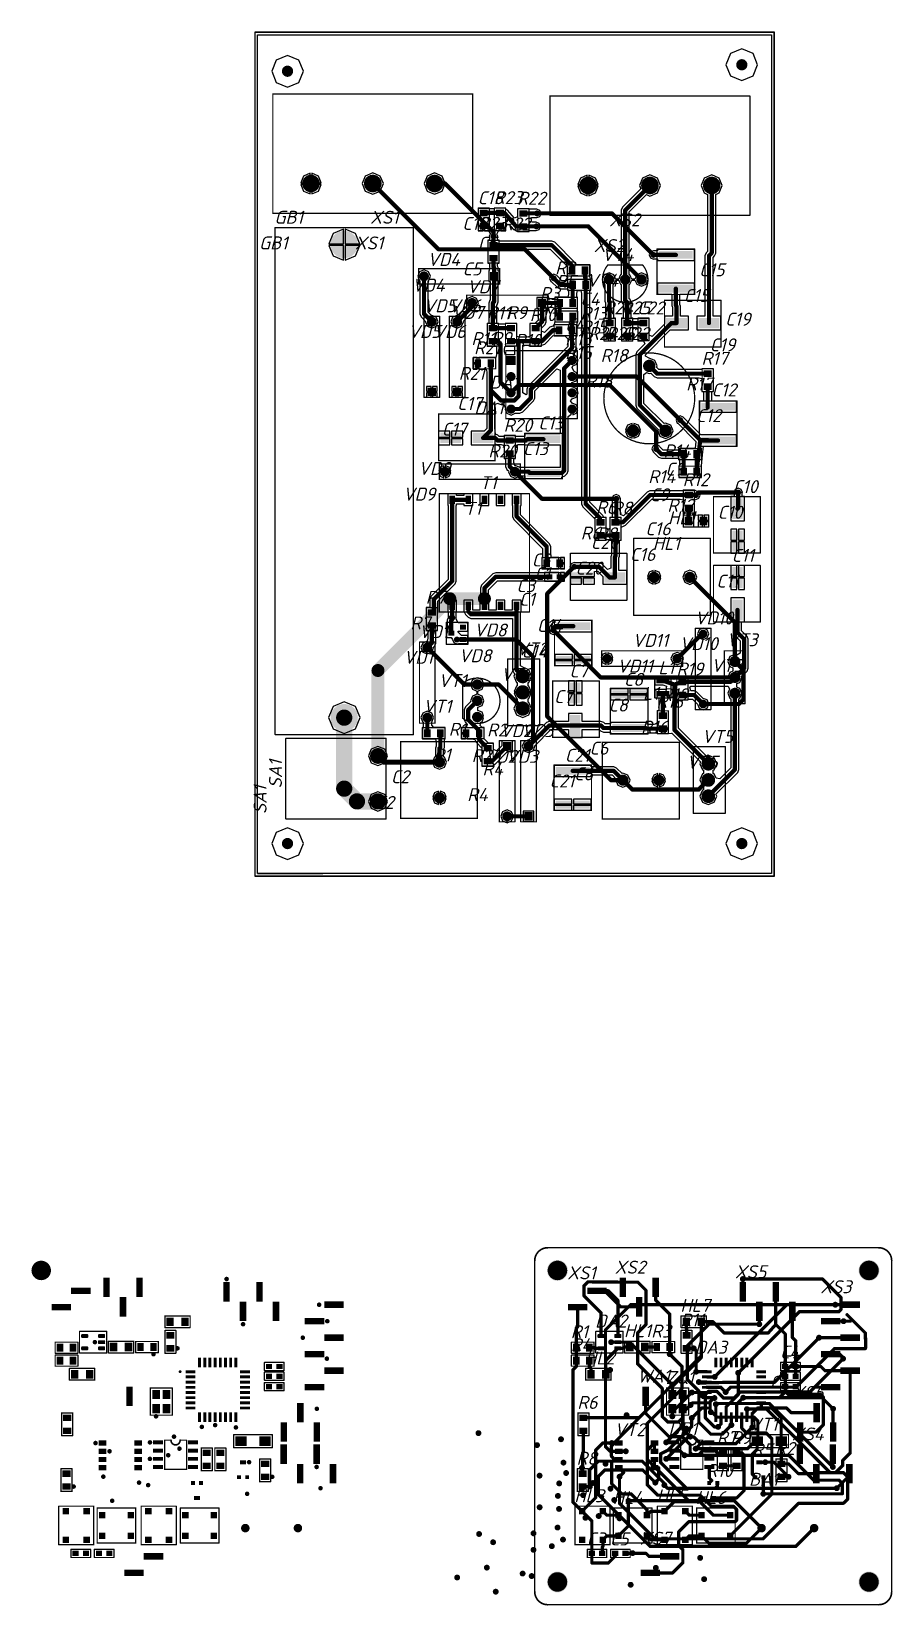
# Model space of a CAD drawing. Header units: millimetres. Extents: x -963 to 6509, y -1367 to 453.
# Drawn here: x -168.7 to -36, y 25 to 267.5 of the extents above; entities that cross this region are included whole.
import ezdxf

# ---------------------------------------------------------------- set-up
doc = ezdxf.new("R2010")
doc.units = ezdxf.units.MM
doc.header["$LTSCALE"] = 0.5
doc.layers.get('0').update_dxf_attribs({"lineweight": 60})
for name, color, linetype in [('BottomLayer', 5, 'Continuous'), ('MultiLayer', 9, 'Continuous'), ('TopLayer', 1, 'Continuous'), ('TopOverlay', 2, 'Continuous'), ('TopPaste', 8, 'Continuous'), ('ViaHoleLayer', 16, 'Continuous')]:
    doc.layers.add(name, color=color, linetype=linetype)
doc.layers.add('BottomSolder', color=6, linetype='Continuous', plot=False)
doc.styles.get("Standard").update_dxf_attribs({"font": 'isocpeui.ttf', "width": 0.9})

msp = doc.modelspace()

# ---------------------------------------------------------------- texts
at = {"layer": 'TopOverlay'}
for s, p in [('C18', (-99.909, 240.901)), ('R23', (-97.406, 240.92)), ('R22', (-93.809, 240.829)), ('GB1', (-131.219, 237.895)), ('XS1', (-116.463, 237.894)), ('C18', (-102.27, 236.943)), ('R23', (-99.767, 236.962)), ('R22', (-96.17, 236.872)), ('XS2', (-79.663, 237.494)), ('GB1', (-133.58, 233.937)), ('XS1', (-118.824, 233.936)), ('C5', (-99.863, 233.894)), ('XS2', (-82.024, 233.536)), ('VD4', (-107.663, 231.394)), ('VT4', (-80.769, 232.141)), ('C5', (-102.224, 229.936)), ('R3', (-87.963, 230.094)), ('C15', (-65.763, 229.794)), ('VD4', (-110.024, 227.436)), ('VD7', (-101.563, 227.194)), ('R3', (-90.324, 226.136)), ('R5', (-87.863, 227.994)), ('VT4', (-83.13, 228.183)), ('VD5', (-108.25, 224.259)), ('VD6', (-104.374, 224.247)), ('R5', (-90.224, 224.036)), ('C4', (-84.063, 225.294)), ('R24', (-80.524, 223.94)), ('R25', (-77.809, 223.94)), ('C22', (-75.325, 223.928)), ('C15', (-68.124, 225.836)), ('VD7', (-103.924, 223.236)), ('R11', (-98.512, 223.158)), ('R9', (-95.463, 223.194)), ('R10', (-91.863, 222.894)), ('C4', (-86.424, 221.336)), ('R13', (-84.063, 223.094)), ('C19', (-61.763, 222.194)), ('VD5', (-110.611, 220.301)), ('VD6', (-106.735, 220.289)), ('R11', (-100.873, 219.2)), ('R9', (-97.824, 219.236)), ('R10', (-94.224, 218.936)), ('R13', (-86.424, 219.136)), ('R15', (-84.063, 220.994)), ('R24', (-82.884, 219.982)), ('R25', (-80.17, 219.982)), ('C22', (-77.686, 219.97)), ('R21', (-100.463, 217.794)), ('R15', (-86.424, 217.036)), ('R18', (-80.963, 216.594)), ('C19', (-64.124, 218.236)), ('R17', (-65.416, 216.159)), ('R21', (-102.824, 213.836)), ('DA1', (-98.063, 212.494)), ('R18', (-83.324, 212.636)), ('R17', (-67.777, 212.201)), ('C17', (-103.063, 209.194)), ('C12', (-63.863, 211.294)), ('DA1', (-100.424, 208.536)), ('C12', (-66.224, 207.336)), ('C17', (-105.424, 205.236)), ('R20', (-95.906, 205.84)), ('C13', (-90.563, 206.194)), ('R20', (-98.267, 201.882)), ('C13', (-92.924, 202.236)), ('R14', (-71.263, 201.894)), ('VD9', (-109.063, 199.194)), ('T1', (-99.563, 196.994)), ('R14', (-73.624, 197.936)), ('C9', (-70.963, 199.094)), ('R12', (-68.311, 197.456)), ('VD9', (-111.424, 195.236)), ('C9', (-73.324, 195.136)), ('C10', (-60.563, 196.394)), ('T1', (-101.924, 193.036)), ('R6', (-81.663, 193.194)), ('R8', (-79.263, 193.094)), ('R12', (-70.672, 193.498)), ('C10', (-62.924, 192.436)), ('C16', (-74.063, 189.894)), ('HL1', (-70.563, 191.594)), ('R6', (-84.024, 189.236)), ('C20', (-82.463, 187.794)), ('R8', (-81.624, 189.136)), ('HL1', (-72.924, 187.636)), ('C3', (-91.563, 185.094)), ('C16', (-76.424, 185.936)), ('C11', (-60.763, 185.794)), ('C1', (-91.163, 182.994)), ('C20', (-84.824, 183.836)), ('C3', (-93.924, 181.136)), ('C11', (-63.124, 181.836)), ('R7', (-107.909, 179.344)), ('C1', (-93.524, 179.036)), ('R7', (-110.27, 175.386)), ('VD10', (-66.456, 176.157)), ('VD1', (-108.969, 174.051)), ('VD8', (-100.47, 174.294)), ('C14', (-90.763, 174.994)), ('VD11', (-76.063, 172.694)), ('VT3', (-61.563, 172.794)), ('VD8', (-102.831, 170.336)), ('VT2', (-93.963, 171.394)), ('C14', (-93.124, 171.036)), ('VD10', (-68.817, 172.2)), ('VD1', (-111.33, 170.093)), ('C7', (-85.763, 167.994)), ('VD11', (-78.424, 168.736)), ('L1', (-72.063, 168.494)), ('R19', (-69.263, 168.294)), ('VT3', (-63.924, 168.836)), ('VT1', (-105.963, 166.494)), ('VT2', (-96.324, 167.436)), ('C8', (-77.363, 166.694)), ('C7', (-88.124, 164.036)), ('L1', (-74.424, 164.536)), ('R16', (-72.363, 163.294)), ('R19', (-71.624, 164.336)), ('VT1', (-108.324, 162.536)), ('C8', (-79.724, 162.736)), ('R1', (-104.363, 158.994)), ('R2', (-98.463, 158.894)), ('VD2', (-96.463, 158.794)), ('VD3', (-93.163, 158.794)), ('R16', (-74.724, 159.336)), ('C6', (-82.663, 156.094)), ('VT5', (-65.363, 157.894)), ('R1', (-106.724, 155.036)), ('R2', (-100.824, 154.936)), ('VD2', (-98.824, 154.836)), ('VD3', (-95.524, 154.836)), ('C21', (-86.463, 154.994)), ('VT5', (-67.724, 153.936)), ('C2', (-113.263, 151.694)), ('R4', (-99.163, 152.894)), ('C21', (-88.824, 151.036)), ('C6', (-85.024, 152.136)), ('R4', (-101.524, 148.936)), ('C2', (-115.624, 147.736)), ('XS2', (-78.791, 76.123)), ('XS1', (-86.095, 75.248)), ('XS5', (-60.26, 75.421)), ('XS3', (-47.102, 73.11)), ('HL7', (-68.667, 70.24)), ('R1', (-85.562, 66.18)), ('DA2', (-81.802, 67.831)), ('HL1', (-77.357, 66.333)), ('R3', (-73.166, 66.282)), ('R11', (-68.667, 67.979)), ('R4', (-85.562, 64.174)), ('DA3', (-66.432, 63.788)), ('HL2', (-83.352, 62.142)), ('C4', (-53.3, 63.051)), ('C2', (-53.3, 61.553)), ('WA1', (-75.306, 59.344)), ('ZQ1', (-70.902, 59.12)), ('C1', (-54.875, 58.403)), ('XS6', (-51.42, 56.828)), ('R6', (-84.547, 55.287)), ('VT1', (-58.05, 51.926)), ('VT2', (-78.852, 51.088)), ('DD1', (-70.496, 51.24)), ('R7', (-63.054, 49.869)), ('R9', (-60.945, 49.869)), ('XS4', (-51.497, 50.428)), ('R8', (-84.666, 46.691)), ('R5', (-57.567, 47.989)), ('R2', (-54.062, 48.192)), ('R10', (-64.663, 44.789)), ('BA1', (-58.097, 43.441)), ('HL3', (-85.003, 40.907)), ('HL4', (-79.085, 40.628)), ('HL5', (-72.303, 40.907)), ('HL6', (-66.283, 40.628)), ('C3', (-83.098, 34.253)), ('C5', (-79.516, 34.253)), ('XS7', (-74.919, 34.354))]:
    msp.add_text(s, height=2, dxfattribs=at).set_placement(p)
for p in [(-130.063, 150.894), (-132.424, 146.936)]:
    msp.add_text('SA1', height=2, rotation=90, dxfattribs=at).set_placement(p)

# ---------------------------------------------------------------- blocks, each defined once
blk = doc.blocks.new('VT_TO92_1')
at = {"layer": 'BottomLayer', "const_width": 0.7}
for points in [[(-2.85, 0, 1), (-2.15, 0, 1)], [(-0.35, 0, 1), (0.35, 0, 1)], [(2.15, 0, 1), (2.85, 0, 1)]]:
    blk.add_lwpolyline(points, format="xyb", close=True, dxfattribs=at)
at = {"layer": 'BottomSolder', "const_width": 0.802}
for points in [[(-2.9, 0, 1), (-2.1, 0, 1)], [(-0.4, 0, 1), (0.4, 0, 1)], [(2.1, 0, 1), (2.9, 0, 1)]]:
    blk.add_lwpolyline(points, format="xyb", close=True, dxfattribs=at)
at = {"layer": 'MultiLayer', "const_width": 0.7}
for points in [[(-2.85, 0, 1), (-2.15, 0, 1)], [(-0.35, 0, 1), (0.35, 0, 1)], [(2.15, 0, 1), (2.85, 0, 1)]]:
    blk.add_lwpolyline(points, format="xyb", close=True, dxfattribs=at)
at = {"layer": 'TopLayer', "const_width": 0.7}
for points in [[(-2.85, 0, 1), (-2.15, 0, 1)], [(-0.35, 0, 1), (0.35, 0, 1)], [(2.15, 0, 1), (2.85, 0, 1)]]:
    blk.add_lwpolyline(points, format="xyb", close=True, dxfattribs=at)
at = {"layer": 'TopOverlay', "const_width": 0.2}
blk.add_lwpolyline([(-2.68, -2.25, -2.144507), (2.68, -2.25)], format="xyb", dxfattribs=at)
blk.add_lwpolyline([(2.68, -2.25), (-2.68, -2.25)], dxfattribs=at)
at = {"layer": 'TopOverlay', "const_width": 0.1}
for points in [[(-2.73, -2.25, 1), (-2.63, -2.25, 1)], [(-2.73, -2.25, 1), (-2.63, -2.25, 1)], [(2.63, -2.25, 1), (2.73, -2.25, 1)], [(2.63, -2.25, 1), (2.73, -2.25, 1)]]:
    blk.add_lwpolyline(points, format="xyb", close=True, dxfattribs=at)
blk = doc.blocks.new('B_______2')
at = {"layer": 'BottomLayer', "const_width": 2}
for points in [[(-37.45, 0, 1), (-35.45, 0, 1)], [(35.45, 0, 1), (37.45, 0, 1)]]:
    blk.add_lwpolyline(points, format="xyb", close=True, dxfattribs=at)
at = {"layer": 'BottomSolder', "const_width": 2.1}
for points in [[(-37.5, 0, 1), (-35.4, 0, 1)], [(35.4, 0, 1), (37.5, 0, 1)]]:
    blk.add_lwpolyline(points, format="xyb", close=True, dxfattribs=at)
at = {"layer": 'MultiLayer', "const_width": 2}
for points in [[(-37.45, 0, 1), (-35.45, 0, 1)], [(35.45, 0, 1), (37.45, 0, 1)]]:
    blk.add_lwpolyline(points, format="xyb", close=True, dxfattribs=at)
at = {"layer": 'TopLayer', "const_width": 2}
for points in [[(-37.45, 0, 1), (-35.45, 0, 1)], [(35.45, 0, 1), (37.45, 0, 1)]]:
    blk.add_lwpolyline(points, format="xyb", close=True, dxfattribs=at)
at = {"layer": 'TopOverlay', "const_width": 0.2}
for points in [[(-39.05, 10.65), (39.05, 10.65)], [(-39.05, 10.65), (-39.05, -10.65)], [(39.05, 10.65), (39.05, -10.65)], [(-39.05, -10.65), (39.05, -10.65)]]:
    blk.add_lwpolyline(points, dxfattribs=at)
at = {"layer": 'TopOverlay', "const_width": 0.1}
for points in [[(-39.1, 10.65, 1), (-39, 10.65, 1)], [(-39.1, 10.65, 1), (-39, 10.65, 1)], [(39, 10.65, 1), (39.1, 10.65, 1)], [(39, 10.65, 1), (39.1, 10.65, 1)], [(-39.1, -10.65, 1), (-39, -10.65, 1)], [(-39.1, -10.65, 1), (-39, -10.65, 1)], [(39, -10.65, 1), (39.1, -10.65, 1)], [(39, -10.65, 1), (39.1, -10.65, 1)]]:
    blk.add_lwpolyline(points, format="xyb", close=True, dxfattribs=at)
blk = doc.blocks.new('R0805_3')
at = {"layer": 'TopLayer'}
for points in [[(-1.5, -0.63), (-0.5, -0.63), (-1.5, 0.62), (-0.5, 0.62)], [(0.5, -0.63), (1.5, -0.63), (0.5, 0.62), (1.5, 0.62)]]:
    blk.add_solid(points, dxfattribs=at)
at = {"layer": 'TopOverlay', "const_width": 0.2}
for points in [[(-1.75, 0.85), (1.75, 0.85)], [(-1.75, 0.85), (-1.75, -0.85)], [(1.75, 0.85), (1.75, -0.85)], [(-1.75, -0.85), (1.75, -0.85)]]:
    blk.add_lwpolyline(points, dxfattribs=at)
at = {"layer": 'TopOverlay', "const_width": 0.1}
for points in [[(-1.8, 0.85, 1), (-1.7, 0.85, 1)], [(-1.8, 0.85, 1), (-1.7, 0.85, 1)], [(1.7, 0.85, 1), (1.8, 0.85, 1)], [(1.7, 0.85, 1), (1.8, 0.85, 1)], [(-1.8, -0.85, 1), (-1.7, -0.85, 1)], [(-1.8, -0.85, 1), (-1.7, -0.85, 1)], [(1.7, -0.85, 1), (1.8, -0.85, 1)], [(1.7, -0.85, 1), (1.8, -0.85, 1)]]:
    blk.add_lwpolyline(points, format="xyb", close=True, dxfattribs=at)
at = {"layer": 'TopPaste'}
for points in [[(-1.5, -0.63), (-0.5, -0.63), (-1.5, 0.62), (-0.5, 0.62)], [(0.5, -0.63), (1.5, -0.63), (0.5, 0.62), (1.5, 0.62)]]:
    blk.add_solid(points, dxfattribs=at)
blk = doc.blocks.new('C_P______100___63B______________4')
at = {"layer": 'BottomLayer', "const_width": 0.75}
for points in [[(-3.13, 0.07, 1), (-2.38, 0.07, 1)], [(2.37, 0.07, 1), (3.12, 0.07, 1)]]:
    blk.add_lwpolyline(points, format="xyb", close=True, dxfattribs=at)
at = {"layer": 'BottomSolder', "const_width": 0.852}
for points in [[(-3.18, 0.07, 1), (-2.32, 0.07, 1)], [(2.32, 0.07, 1), (3.18, 0.07, 1)]]:
    blk.add_lwpolyline(points, format="xyb", close=True, dxfattribs=at)
at = {"layer": 'MultiLayer', "const_width": 0.75}
for points in [[(-3.13, 0.07, 1), (-2.38, 0.07, 1)], [(2.37, 0.07, 1), (3.12, 0.07, 1)]]:
    blk.add_lwpolyline(points, format="xyb", close=True, dxfattribs=at)
at = {"layer": 'TopLayer', "const_width": 0.75}
for points in [[(-3.13, 0.07, 1), (-2.38, 0.07, 1)], [(2.37, 0.07, 1), (3.12, 0.07, 1)]]:
    blk.add_lwpolyline(points, format="xyb", close=True, dxfattribs=at)
at = {"layer": 'TopOverlay', "const_width": 0.2}
for points in [[(-5.93, -5.93), (-5.93, 5.92)], [(-5.93, 5.92), (5.92, 5.92)], [(5.92, -5.93), (5.92, 5.92)], [(-5.93, -5.93), (5.92, -5.93)]]:
    blk.add_lwpolyline(points, dxfattribs=at)
at = {"layer": 'TopOverlay', "const_width": 0.1}
for points in [[(-5.98, 5.92, 1), (-5.88, 5.92, 1)], [(-5.98, 5.92, 1), (-5.88, 5.92, 1)], [(5.87, 5.92, 1), (5.97, 5.92, 1)], [(5.87, 5.92, 1), (5.97, 5.92, 1)], [(-5.98, -5.93, 1), (-5.88, -5.93, 1)], [(-5.98, -5.93, 1), (-5.88, -5.93, 1)], [(5.87, -5.93, 1), (5.97, -5.93, 1)], [(5.87, -5.93, 1), (5.97, -5.93, 1)]]:
    blk.add_lwpolyline(points, format="xyb", close=True, dxfattribs=at)
blk = doc.blocks.new('C0603_5')
at = {"layer": 'TopLayer'}
for points in [[(-1.28, -0.4), (-0.32, -0.4), (-1.28, 0.4), (-0.32, 0.4)], [(0.32, -0.4), (1.28, -0.4), (0.32, 0.4), (1.28, 0.4)]]:
    blk.add_solid(points, dxfattribs=at)
at = {"layer": 'TopOverlay', "const_width": 0.2}
for points in [[(1.5, 0.63), (-1.5, 0.63)], [(-1.5, 0.63), (-1.5, -0.62)], [(1.5, 0.63), (1.5, -0.62)], [(1.5, -0.62), (-1.5, -0.62)]]:
    blk.add_lwpolyline(points, dxfattribs=at)
at = {"layer": 'TopOverlay', "const_width": 0.1}
for points in [[(-1.55, 0.63, 1), (-1.45, 0.63, 1)], [(-1.55, 0.63, 1), (-1.45, 0.63, 1)], [(1.45, 0.63, 1), (1.55, 0.63, 1)], [(1.45, 0.63, 1), (1.55, 0.63, 1)], [(-1.55, -0.62, 1), (-1.45, -0.62, 1)], [(-1.55, -0.62, 1), (-1.45, -0.62, 1)], [(1.45, -0.62, 1), (1.55, -0.62, 1)], [(1.45, -0.62, 1), (1.55, -0.62, 1)]]:
    blk.add_lwpolyline(points, format="xyb", close=True, dxfattribs=at)
at = {"layer": 'TopPaste'}
for points in [[(-1.28, -0.4), (-0.32, -0.4), (-1.28, 0.4), (-0.32, 0.4)], [(0.32, -0.4), (1.28, -0.4), (0.32, 0.4), (1.28, 0.4)]]:
    blk.add_solid(points, dxfattribs=at)
blk = doc.blocks.new('C_P______100___63B______________6')
at = {"layer": 'BottomLayer', "const_width": 0.75}
for points in [[(-3.12, 0.08, 1), (-2.37, 0.08, 1)], [(2.38, 0.08, 1), (3.13, 0.08, 1)]]:
    blk.add_lwpolyline(points, format="xyb", close=True, dxfattribs=at)
at = {"layer": 'BottomSolder', "const_width": 0.852}
for points in [[(-3.18, 0.08, 1), (-2.32, 0.08, 1)], [(2.32, 0.08, 1), (3.18, 0.08, 1)]]:
    blk.add_lwpolyline(points, format="xyb", close=True, dxfattribs=at)
at = {"layer": 'MultiLayer', "const_width": 0.75}
for points in [[(-3.12, 0.08, 1), (-2.37, 0.08, 1)], [(2.38, 0.08, 1), (3.13, 0.08, 1)]]:
    blk.add_lwpolyline(points, format="xyb", close=True, dxfattribs=at)
at = {"layer": 'TopLayer', "const_width": 0.75}
for points in [[(-3.12, 0.08, 1), (-2.37, 0.08, 1)], [(2.38, 0.08, 1), (3.13, 0.08, 1)]]:
    blk.add_lwpolyline(points, format="xyb", close=True, dxfattribs=at)
at = {"layer": 'TopOverlay', "const_width": 0.2}
for points in [[(-5.92, -5.92), (-5.92, 5.92)], [(5.92, 5.92), (-5.92, 5.92)], [(5.92, -5.92), (5.92, 5.92)], [(5.92, -5.92), (-5.92, -5.92)]]:
    blk.add_lwpolyline(points, dxfattribs=at)
at = {"layer": 'TopOverlay', "const_width": 0.1}
for points in [[(-5.97, 5.92, 1), (-5.87, 5.92, 1)], [(-5.97, 5.92, 1), (-5.87, 5.92, 1)], [(5.88, 5.92, 1), (5.98, 5.92, 1)], [(5.88, 5.92, 1), (5.98, 5.92, 1)], [(-5.97, -5.92, 1), (-5.87, -5.92, 1)], [(-5.97, -5.92, 1), (-5.87, -5.92, 1)], [(5.88, -5.92, 1), (5.98, -5.92, 1)], [(5.88, -5.92, 1), (5.98, -5.92, 1)]]:
    blk.add_lwpolyline(points, format="xyb", close=True, dxfattribs=at)
blk = doc.blocks.new('C0805_7')
at = {"layer": 'TopLayer'}
for points in [[(-1.5, -0.62), (-0.5, -0.62), (-1.5, 0.63), (-0.5, 0.63)], [(0.5, -0.62), (1.5, -0.62), (0.5, 0.63), (1.5, 0.63)]]:
    blk.add_solid(points, dxfattribs=at)
at = {"layer": 'TopOverlay', "const_width": 0.2}
for points in [[(-1.73, 0.85), (-1.73, -0.85)], [(1.72, 0.85), (-1.73, 0.85)], [(1.72, 0.85), (1.72, -0.85)], [(1.72, -0.85), (-1.73, -0.85)]]:
    blk.add_lwpolyline(points, dxfattribs=at)
at = {"layer": 'TopOverlay', "const_width": 0.1}
for points in [[(-1.78, 0.85, 1), (-1.68, 0.85, 1)], [(-1.78, 0.85, 1), (-1.68, 0.85, 1)], [(1.67, 0.85, 1), (1.77, 0.85, 1)], [(1.67, 0.85, 1), (1.77, 0.85, 1)], [(-1.78, -0.85, 1), (-1.68, -0.85, 1)], [(-1.78, -0.85, 1), (-1.68, -0.85, 1)], [(1.67, -0.85, 1), (1.77, -0.85, 1)], [(1.67, -0.85, 1), (1.77, -0.85, 1)]]:
    blk.add_lwpolyline(points, format="xyb", close=True, dxfattribs=at)
at = {"layer": 'TopPaste'}
for points in [[(-1.5, -0.62), (-0.5, -0.62), (-1.5, 0.63), (-0.5, 0.63)], [(0.5, -0.62), (1.5, -0.62), (0.5, 0.63), (1.5, 0.63)]]:
    blk.add_solid(points, dxfattribs=at)
blk = doc.blocks.new('C0805_8')
at = {"layer": 'TopLayer'}
for points in [[(-1.5, -0.62), (-0.5, -0.62), (-1.5, 0.63), (-0.5, 0.63)], [(0.5, -0.62), (1.5, -0.62), (0.5, 0.63), (1.5, 0.63)]]:
    blk.add_solid(points, dxfattribs=at)
at = {"layer": 'TopOverlay', "const_width": 0.2}
for points in [[(-1.73, 0.85), (-1.73, -0.85)], [(1.72, 0.85), (-1.73, 0.85)], [(1.72, 0.85), (1.72, -0.85)], [(1.72, -0.85), (-1.73, -0.85)]]:
    blk.add_lwpolyline(points, dxfattribs=at)
at = {"layer": 'TopOverlay', "const_width": 0.1}
for points in [[(-1.78, 0.85, 1), (-1.68, 0.85, 1)], [(-1.78, 0.85, 1), (-1.68, 0.85, 1)], [(1.67, 0.85, 1), (1.77, 0.85, 1)], [(1.67, 0.85, 1), (1.77, 0.85, 1)], [(-1.78, -0.85, 1), (-1.68, -0.85, 1)], [(-1.78, -0.85, 1), (-1.68, -0.85, 1)], [(1.67, -0.85, 1), (1.77, -0.85, 1)], [(1.67, -0.85, 1), (1.77, -0.85, 1)]]:
    blk.add_lwpolyline(points, format="xyb", close=True, dxfattribs=at)
at = {"layer": 'TopPaste'}
for points in [[(-1.5, -0.62), (-0.5, -0.62), (-1.5, 0.63), (-0.5, 0.63)], [(0.5, -0.62), (1.5, -0.62), (0.5, 0.63), (1.5, 0.63)]]:
    blk.add_solid(points, dxfattribs=at)
blk = doc.blocks.new('C0805_9')
at = {"layer": 'TopLayer'}
for points in [[(-1.5, -0.62), (-0.5, -0.62), (-1.5, 0.63), (-0.5, 0.63)], [(0.5, -0.62), (1.5, -0.62), (0.5, 0.63), (1.5, 0.63)]]:
    blk.add_solid(points, dxfattribs=at)
at = {"layer": 'TopOverlay', "const_width": 0.2}
for points in [[(-1.72, -0.85), (-1.72, 0.85)], [(1.73, 0.85), (-1.72, 0.85)], [(1.73, -0.85), (1.73, 0.85)], [(1.73, -0.85), (-1.72, -0.85)]]:
    blk.add_lwpolyline(points, dxfattribs=at)
at = {"layer": 'TopOverlay', "const_width": 0.1}
for points in [[(-1.77, 0.85, 1), (-1.67, 0.85, 1)], [(-1.77, 0.85, 1), (-1.67, 0.85, 1)], [(1.68, 0.85, 1), (1.78, 0.85, 1)], [(1.68, 0.85, 1), (1.78, 0.85, 1)], [(-1.77, -0.85, 1), (-1.67, -0.85, 1)], [(-1.77, -0.85, 1), (-1.67, -0.85, 1)], [(1.68, -0.85, 1), (1.78, -0.85, 1)], [(1.68, -0.85, 1), (1.78, -0.85, 1)]]:
    blk.add_lwpolyline(points, format="xyb", close=True, dxfattribs=at)
at = {"layer": 'TopPaste'}
for points in [[(-1.5, -0.62), (-0.5, -0.62), (-1.5, 0.63), (-0.5, 0.63)], [(0.5, -0.62), (1.5, -0.62), (0.5, 0.63), (1.5, 0.63)]]:
    blk.add_solid(points, dxfattribs=at)
blk = doc.blocks.new('C2220_10')
at = {"layer": 'TopLayer'}
for points in [[(-3.2, -2.6), (-2, -2.6), (-3.2, 2.6), (-2, 2.6)], [(2, -2.6), (3.2, -2.6), (2, 2.6), (3.2, 2.6)]]:
    blk.add_solid(points, dxfattribs=at)
at = {"layer": 'TopOverlay', "const_width": 0.2}
for points in [[(3.5, 2.9), (-3.5, 2.9)], [(-3.5, -2.9), (-3.5, 2.9)], [(3.5, -2.9), (3.5, 2.9)], [(3.5, -2.9), (-3.5, -2.9)]]:
    blk.add_lwpolyline(points, dxfattribs=at)
at = {"layer": 'TopOverlay', "const_width": 0.1}
for points in [[(-3.55, 2.9, 1), (-3.45, 2.9, 1)], [(-3.55, 2.9, 1), (-3.45, 2.9, 1)], [(3.45, 2.9, 1), (3.55, 2.9, 1)], [(3.45, 2.9, 1), (3.55, 2.9, 1)], [(-3.55, -2.9, 1), (-3.45, -2.9, 1)], [(-3.55, -2.9, 1), (-3.45, -2.9, 1)], [(3.45, -2.9, 1), (3.55, -2.9, 1)], [(3.45, -2.9, 1), (3.55, -2.9, 1)]]:
    blk.add_lwpolyline(points, format="xyb", close=True, dxfattribs=at)
at = {"layer": 'TopPaste'}
for points in [[(-3.2, -2.6), (-2, -2.6), (-3.2, 2.6), (-2, 2.6)], [(2, -2.6), (3.2, -2.6), (2, 2.6), (3.2, 2.6)]]:
    blk.add_solid(points, dxfattribs=at)
blk = doc.blocks.new('C0805_11')
at = {"layer": 'TopLayer'}
for points in [[(-1.5, -0.63), (-0.5, -0.63), (-1.5, 0.63), (-0.5, 0.63)], [(0.5, -0.63), (1.5, -0.63), (0.5, 0.63), (1.5, 0.63)]]:
    blk.add_solid(points, dxfattribs=at)
at = {"layer": 'TopOverlay', "const_width": 0.2}
for points in [[(-1.73, -0.85), (-1.73, 0.85)], [(-1.73, 0.85), (1.73, 0.85)], [(1.73, -0.85), (1.73, 0.85)], [(-1.73, -0.85), (1.73, -0.85)]]:
    blk.add_lwpolyline(points, dxfattribs=at)
at = {"layer": 'TopOverlay', "const_width": 0.1}
for points in [[(-1.78, 0.85, 1), (-1.68, 0.85, 1)], [(-1.78, 0.85, 1), (-1.68, 0.85, 1)], [(1.68, 0.85, 1), (1.78, 0.85, 1)], [(1.68, 0.85, 1), (1.78, 0.85, 1)], [(-1.78, -0.85, 1), (-1.68, -0.85, 1)], [(-1.78, -0.85, 1), (-1.68, -0.85, 1)], [(1.68, -0.85, 1), (1.78, -0.85, 1)], [(1.68, -0.85, 1), (1.78, -0.85, 1)]]:
    blk.add_lwpolyline(points, format="xyb", close=True, dxfattribs=at)
at = {"layer": 'TopPaste'}
for points in [[(-1.5, -0.63), (-0.5, -0.63), (-1.5, 0.63), (-0.5, 0.63)], [(0.5, -0.63), (1.5, -0.63), (0.5, 0.63), (1.5, 0.63)]]:
    blk.add_solid(points, dxfattribs=at)
blk = doc.blocks.new('C_P______220___63B___12')
at = {"layer": 'TopLayer'}
for points in [[(-0.9, -0.8), (-0.9, 0.8), (-4.1, -0.8), (-4.1, 0.8)], [(4.1, -0.8), (4.1, 0.8), (0.9, -0.8), (0.9, 0.8)]]:
    blk.add_solid(points, dxfattribs=at)
at = {"layer": 'TopOverlay', "const_width": 0.2}
for points in [[(-4.35, -3.7), (-4.35, 3.5)], [(4.35, 3.5), (-4.35, 3.5)], [(4.35, -3.7), (4.35, 3.5)], [(4.35, -3.7), (-4.35, -3.7)]]:
    blk.add_lwpolyline(points, dxfattribs=at)
at = {"layer": 'TopOverlay', "const_width": 0.1}
for points in [[(-4.4, 3.5, 1), (-4.3, 3.5, 1)], [(-4.4, 3.5, 1), (-4.3, 3.5, 1)], [(4.3, 3.5, 1), (4.4, 3.5, 1)], [(4.3, 3.5, 1), (4.4, 3.5, 1)], [(-4.4, -3.7, 1), (-4.3, -3.7, 1)], [(-4.4, -3.7, 1), (-4.3, -3.7, 1)], [(4.3, -3.7, 1), (4.4, -3.7, 1)], [(4.3, -3.7, 1), (4.4, -3.7, 1)]]:
    blk.add_lwpolyline(points, format="xyb", close=True, dxfattribs=at)
at = {"layer": 'TopPaste'}
for points in [[(-0.9, -0.8), (-0.9, 0.8), (-4.1, -0.8), (-4.1, 0.8)], [(4.1, -0.8), (4.1, 0.8), (0.9, -0.8), (0.9, 0.8)]]:
    blk.add_solid(points, dxfattribs=at)
blk = doc.blocks.new('C2220_13')
at = {"layer": 'TopLayer'}
for points in [[(-3.2, -2.6), (-2, -2.6), (-3.2, 2.6), (-2, 2.6)], [(2, -2.6), (3.2, -2.6), (2, 2.6), (3.2, 2.6)]]:
    blk.add_solid(points, dxfattribs=at)
at = {"layer": 'TopOverlay', "const_width": 0.2}
for points in [[(-3.5, 2.9), (3.5, 2.9)], [(-3.5, 2.9), (-3.5, -2.9)], [(3.5, 2.9), (3.5, -2.9)], [(-3.5, -2.9), (3.5, -2.9)]]:
    blk.add_lwpolyline(points, dxfattribs=at)
at = {"layer": 'TopOverlay', "const_width": 0.1}
for points in [[(-3.55, 2.9, 1), (-3.45, 2.9, 1)], [(-3.55, 2.9, 1), (-3.45, 2.9, 1)], [(3.45, 2.9, 1), (3.55, 2.9, 1)], [(3.45, 2.9, 1), (3.55, 2.9, 1)], [(-3.55, -2.9, 1), (-3.45, -2.9, 1)], [(-3.55, -2.9, 1), (-3.45, -2.9, 1)], [(3.45, -2.9, 1), (3.55, -2.9, 1)], [(3.45, -2.9, 1), (3.55, -2.9, 1)]]:
    blk.add_lwpolyline(points, format="xyb", close=True, dxfattribs=at)
at = {"layer": 'TopPaste'}
for points in [[(-3.2, -2.6), (-2, -2.6), (-3.2, 2.6), (-2, 2.6)], [(2, -2.6), (3.2, -2.6), (2, 2.6), (3.2, 2.6)]]:
    blk.add_solid(points, dxfattribs=at)
blk = doc.blocks.new('C2220_14')
at = {"layer": 'TopLayer'}
for points in [[(-3.2, -2.6), (-2, -2.6), (-3.2, 2.6), (-2, 2.6)], [(2, -2.6), (3.2, -2.6), (2, 2.6), (3.2, 2.6)]]:
    blk.add_solid(points, dxfattribs=at)
at = {"layer": 'TopOverlay', "const_width": 0.2}
for points in [[(3.5, 2.9), (-3.5, 2.9)], [(-3.5, -2.9), (-3.5, 2.9)], [(3.5, -2.9), (3.5, 2.9)], [(3.5, -2.9), (-3.5, -2.9)]]:
    blk.add_lwpolyline(points, dxfattribs=at)
at = {"layer": 'TopOverlay', "const_width": 0.1}
for points in [[(-3.55, 2.9, 1), (-3.45, 2.9, 1)], [(-3.55, 2.9, 1), (-3.45, 2.9, 1)], [(3.45, 2.9, 1), (3.55, 2.9, 1)], [(3.45, 2.9, 1), (3.55, 2.9, 1)], [(-3.55, -2.9, 1), (-3.45, -2.9, 1)], [(-3.55, -2.9, 1), (-3.45, -2.9, 1)], [(3.45, -2.9, 1), (3.55, -2.9, 1)], [(3.45, -2.9, 1), (3.55, -2.9, 1)]]:
    blk.add_lwpolyline(points, format="xyb", close=True, dxfattribs=at)
at = {"layer": 'TopPaste'}
for points in [[(-3.2, -2.6), (-2, -2.6), (-3.2, 2.6), (-2, 2.6)], [(2, -2.6), (3.2, -2.6), (2, 2.6), (3.2, 2.6)]]:
    blk.add_solid(points, dxfattribs=at)
blk = doc.blocks.new('C2220_15')
at = {"layer": 'TopLayer'}
for points in [[(-3.2, -2.6), (-2, -2.6), (-3.2, 2.6), (-2, 2.6)], [(2, -2.6), (3.2, -2.6), (2, 2.6), (3.2, 2.6)]]:
    blk.add_solid(points, dxfattribs=at)
at = {"layer": 'TopOverlay', "const_width": 0.2}
for points in [[(-3.5, 2.9), (3.5, 2.9)], [(-3.5, 2.9), (-3.5, -2.9)], [(3.5, 2.9), (3.5, -2.9)], [(-3.5, -2.9), (3.5, -2.9)]]:
    blk.add_lwpolyline(points, dxfattribs=at)
at = {"layer": 'TopOverlay', "const_width": 0.1}
for points in [[(-3.55, 2.9, 1), (-3.45, 2.9, 1)], [(-3.55, 2.9, 1), (-3.45, 2.9, 1)], [(3.45, 2.9, 1), (3.55, 2.9, 1)], [(3.45, 2.9, 1), (3.55, 2.9, 1)], [(-3.55, -2.9, 1), (-3.45, -2.9, 1)], [(-3.55, -2.9, 1), (-3.45, -2.9, 1)], [(3.45, -2.9, 1), (3.55, -2.9, 1)], [(3.45, -2.9, 1), (3.55, -2.9, 1)]]:
    blk.add_lwpolyline(points, format="xyb", close=True, dxfattribs=at)
at = {"layer": 'TopPaste'}
for points in [[(-3.2, -2.6), (-2, -2.6), (-3.2, 2.6), (-2, 2.6)], [(2, -2.6), (3.2, -2.6), (2, 2.6), (3.2, 2.6)]]:
    blk.add_solid(points, dxfattribs=at)
blk = doc.blocks.new('C2220_16')
at = {"layer": 'TopLayer'}
for points in [[(-3.2, -2.6), (-2, -2.6), (-3.2, 2.6), (-2, 2.6)], [(2, -2.6), (3.2, -2.6), (2, 2.6), (3.2, 2.6)]]:
    blk.add_solid(points, dxfattribs=at)
at = {"layer": 'TopOverlay', "const_width": 0.2}
for points in [[(-3.5, 2.9), (3.5, 2.9)], [(-3.5, 2.9), (-3.5, -2.9)], [(3.5, 2.9), (3.5, -2.9)], [(-3.5, -2.9), (3.5, -2.9)]]:
    blk.add_lwpolyline(points, dxfattribs=at)
at = {"layer": 'TopOverlay', "const_width": 0.1}
for points in [[(-3.55, 2.9, 1), (-3.45, 2.9, 1)], [(-3.55, 2.9, 1), (-3.45, 2.9, 1)], [(3.45, 2.9, 1), (3.55, 2.9, 1)], [(3.45, 2.9, 1), (3.55, 2.9, 1)], [(-3.55, -2.9, 1), (-3.45, -2.9, 1)], [(-3.55, -2.9, 1), (-3.45, -2.9, 1)], [(3.45, -2.9, 1), (3.55, -2.9, 1)], [(3.45, -2.9, 1), (3.55, -2.9, 1)]]:
    blk.add_lwpolyline(points, format="xyb", close=True, dxfattribs=at)
at = {"layer": 'TopPaste'}
for points in [[(-3.2, -2.6), (-2, -2.6), (-3.2, 2.6), (-2, 2.6)], [(2, -2.6), (3.2, -2.6), (2, 2.6), (3.2, 2.6)]]:
    blk.add_solid(points, dxfattribs=at)
blk = doc.blocks.new('C_P______100___63B______________17')
at = {"layer": 'BottomLayer', "const_width": 0.75}
for points in [[(-3.12, 0.08, 1), (-2.37, 0.08, 1)], [(2.37, 0.08, 1), (3.12, 0.08, 1)]]:
    blk.add_lwpolyline(points, format="xyb", close=True, dxfattribs=at)
at = {"layer": 'BottomSolder', "const_width": 0.852}
for points in [[(-3.18, 0.08, 1), (-2.32, 0.08, 1)], [(2.32, 0.08, 1), (3.18, 0.08, 1)]]:
    blk.add_lwpolyline(points, format="xyb", close=True, dxfattribs=at)
at = {"layer": 'MultiLayer', "const_width": 0.75}
for points in [[(-3.12, 0.08, 1), (-2.37, 0.08, 1)], [(2.37, 0.08, 1), (3.12, 0.08, 1)]]:
    blk.add_lwpolyline(points, format="xyb", close=True, dxfattribs=at)
at = {"layer": 'TopLayer', "const_width": 0.75}
for points in [[(-3.12, 0.08, 1), (-2.37, 0.08, 1)], [(2.37, 0.08, 1), (3.12, 0.08, 1)]]:
    blk.add_lwpolyline(points, format="xyb", close=True, dxfattribs=at)
at = {"layer": 'TopOverlay', "const_width": 0.2}
for points in [[(-5.92, 5.92), (-5.92, -5.92)], [(5.92, 5.92), (-5.92, 5.92)], [(5.92, 5.92), (5.92, -5.92)], [(5.92, -5.92), (-5.92, -5.92)]]:
    blk.add_lwpolyline(points, dxfattribs=at)
at = {"layer": 'TopOverlay', "const_width": 0.1}
for points in [[(-5.97, 5.92, 1), (-5.87, 5.92, 1)], [(-5.97, 5.92, 1), (-5.87, 5.92, 1)], [(5.87, 5.92, 1), (5.97, 5.92, 1)], [(5.87, 5.92, 1), (5.97, 5.92, 1)], [(-5.97, -5.92, 1), (-5.87, -5.92, 1)], [(-5.97, -5.92, 1), (-5.87, -5.92, 1)], [(5.87, -5.92, 1), (5.97, -5.92, 1)], [(5.87, -5.92, 1), (5.97, -5.92, 1)]]:
    blk.add_lwpolyline(points, format="xyb", close=True, dxfattribs=at)
blk = doc.blocks.new('C_P______220___63B___18')
at = {"layer": 'TopLayer'}
for points in [[(-0.9, -0.8), (-0.9, 0.8), (-4.1, -0.8), (-4.1, 0.8)], [(4.1, -0.8), (4.1, 0.8), (0.9, -0.8), (0.9, 0.8)]]:
    blk.add_solid(points, dxfattribs=at)
at = {"layer": 'TopOverlay', "const_width": 0.2}
for points in [[(-4.35, 3.5), (-4.35, -3.7)], [(4.35, 3.5), (-4.35, 3.5)], [(4.35, 3.5), (4.35, -3.7)], [(4.35, -3.7), (-4.35, -3.7)]]:
    blk.add_lwpolyline(points, dxfattribs=at)
at = {"layer": 'TopOverlay', "const_width": 0.1}
for points in [[(-4.4, 3.5, 1), (-4.3, 3.5, 1)], [(-4.4, 3.5, 1), (-4.3, 3.5, 1)], [(4.3, 3.5, 1), (4.4, 3.5, 1)], [(4.3, 3.5, 1), (4.4, 3.5, 1)], [(-4.4, -3.7, 1), (-4.3, -3.7, 1)], [(-4.4, -3.7, 1), (-4.3, -3.7, 1)], [(4.3, -3.7, 1), (4.4, -3.7, 1)], [(4.3, -3.7, 1), (4.4, -3.7, 1)]]:
    blk.add_lwpolyline(points, format="xyb", close=True, dxfattribs=at)
at = {"layer": 'TopPaste'}
for points in [[(-0.9, -0.8), (-0.9, 0.8), (-4.1, -0.8), (-4.1, 0.8)], [(4.1, -0.8), (4.1, 0.8), (0.9, -0.8), (0.9, 0.8)]]:
    blk.add_solid(points, dxfattribs=at)
blk = doc.blocks.new('C0805_19')
at = {"layer": 'TopLayer'}
for points in [[(-1.5, -0.62), (-0.5, -0.62), (-1.5, 0.63), (-0.5, 0.63)], [(0.5, -0.62), (1.5, -0.62), (0.5, 0.63), (1.5, 0.63)]]:
    blk.add_solid(points, dxfattribs=at)
at = {"layer": 'TopOverlay', "const_width": 0.2}
for points in [[(-1.73, 0.85), (-1.73, -0.85)], [(-1.73, 0.85), (1.73, 0.85)], [(1.73, 0.85), (1.73, -0.85)], [(-1.73, -0.85), (1.73, -0.85)]]:
    blk.add_lwpolyline(points, dxfattribs=at)
at = {"layer": 'TopOverlay', "const_width": 0.1}
for points in [[(-1.78, 0.85, 1), (-1.68, 0.85, 1)], [(-1.78, 0.85, 1), (-1.68, 0.85, 1)], [(1.68, 0.85, 1), (1.78, 0.85, 1)], [(1.68, 0.85, 1), (1.78, 0.85, 1)], [(-1.78, -0.85, 1), (-1.68, -0.85, 1)], [(-1.78, -0.85, 1), (-1.68, -0.85, 1)], [(1.68, -0.85, 1), (1.78, -0.85, 1)], [(1.68, -0.85, 1), (1.78, -0.85, 1)]]:
    blk.add_lwpolyline(points, format="xyb", close=True, dxfattribs=at)
at = {"layer": 'TopPaste'}
for points in [[(-1.5, -0.62), (-0.5, -0.62), (-1.5, 0.63), (-0.5, 0.63)], [(0.5, -0.62), (1.5, -0.62), (0.5, 0.63), (1.5, 0.63)]]:
    blk.add_solid(points, dxfattribs=at)
blk = doc.blocks.new('C_P______220___63B___20')
at = {"layer": 'TopLayer'}
for points in [[(-0.9, -0.8), (-0.9, 0.8), (-4.1, -0.8), (-4.1, 0.8)], [(4.1, -0.8), (4.1, 0.8), (0.9, -0.8), (0.9, 0.8)]]:
    blk.add_solid(points, dxfattribs=at)
at = {"layer": 'TopOverlay', "const_width": 0.2}
for points in [[(-4.35, -3.7), (-4.35, 3.5)], [(-4.35, 3.5), (4.35, 3.5)], [(4.35, -3.7), (4.35, 3.5)], [(-4.35, -3.7), (4.35, -3.7)]]:
    blk.add_lwpolyline(points, dxfattribs=at)
at = {"layer": 'TopOverlay', "const_width": 0.1}
for points in [[(-4.4, 3.5, 1), (-4.3, 3.5, 1)], [(-4.4, 3.5, 1), (-4.3, 3.5, 1)], [(4.3, 3.5, 1), (4.4, 3.5, 1)], [(4.3, 3.5, 1), (4.4, 3.5, 1)], [(-4.4, -3.7, 1), (-4.3, -3.7, 1)], [(-4.4, -3.7, 1), (-4.3, -3.7, 1)], [(4.3, -3.7, 1), (4.4, -3.7, 1)], [(4.3, -3.7, 1), (4.4, -3.7, 1)]]:
    blk.add_lwpolyline(points, format="xyb", close=True, dxfattribs=at)
at = {"layer": 'TopPaste'}
for points in [[(-0.9, -0.8), (-0.9, 0.8), (-4.1, -0.8), (-4.1, 0.8)], [(4.1, -0.8), (4.1, 0.8), (0.9, -0.8), (0.9, 0.8)]]:
    blk.add_solid(points, dxfattribs=at)
blk = doc.blocks.new('C_P______220___63B___21')
at = {"layer": 'TopLayer'}
for points in [[(-0.9, -0.8), (-0.9, 0.8), (-4.1, -0.8), (-4.1, 0.8)], [(4.1, -0.8), (4.1, 0.8), (0.9, -0.8), (0.9, 0.8)]]:
    blk.add_solid(points, dxfattribs=at)
at = {"layer": 'TopOverlay', "const_width": 0.2}
for points in [[(-4.35, 3.5), (-4.35, -3.7)], [(4.35, 3.5), (-4.35, 3.5)], [(4.35, 3.5), (4.35, -3.7)], [(4.35, -3.7), (-4.35, -3.7)]]:
    blk.add_lwpolyline(points, dxfattribs=at)
at = {"layer": 'TopOverlay', "const_width": 0.1}
for points in [[(-4.4, 3.5, 1), (-4.3, 3.5, 1)], [(-4.4, 3.5, 1), (-4.3, 3.5, 1)], [(4.3, 3.5, 1), (4.4, 3.5, 1)], [(4.3, 3.5, 1), (4.4, 3.5, 1)], [(-4.4, -3.7, 1), (-4.3, -3.7, 1)], [(-4.4, -3.7, 1), (-4.3, -3.7, 1)], [(4.3, -3.7, 1), (4.4, -3.7, 1)], [(4.3, -3.7, 1), (4.4, -3.7, 1)]]:
    blk.add_lwpolyline(points, format="xyb", close=True, dxfattribs=at)
at = {"layer": 'TopPaste'}
for points in [[(-0.9, -0.8), (-0.9, 0.8), (-4.1, -0.8), (-4.1, 0.8)], [(4.1, -0.8), (4.1, 0.8), (0.9, -0.8), (0.9, 0.8)]]:
    blk.add_solid(points, dxfattribs=at)
blk = doc.blocks.new('C2220_22')
at = {"layer": 'TopLayer'}
for points in [[(-3.2, -2.6), (-2, -2.6), (-3.2, 2.6), (-2, 2.6)], [(2, -2.6), (3.2, -2.6), (2, 2.6), (3.2, 2.6)]]:
    blk.add_solid(points, dxfattribs=at)
at = {"layer": 'TopOverlay', "const_width": 0.2}
for points in [[(-3.5, 2.9), (3.5, 2.9)], [(-3.5, 2.9), (-3.5, -2.9)], [(3.5, 2.9), (3.5, -2.9)], [(-3.5, -2.9), (3.5, -2.9)]]:
    blk.add_lwpolyline(points, dxfattribs=at)
at = {"layer": 'TopOverlay', "const_width": 0.1}
for points in [[(-3.55, 2.9, 1), (-3.45, 2.9, 1)], [(-3.55, 2.9, 1), (-3.45, 2.9, 1)], [(3.45, 2.9, 1), (3.55, 2.9, 1)], [(3.45, 2.9, 1), (3.55, 2.9, 1)], [(-3.55, -2.9, 1), (-3.45, -2.9, 1)], [(-3.55, -2.9, 1), (-3.45, -2.9, 1)], [(3.45, -2.9, 1), (3.55, -2.9, 1)], [(3.45, -2.9, 1), (3.55, -2.9, 1)]]:
    blk.add_lwpolyline(points, format="xyb", close=True, dxfattribs=at)
at = {"layer": 'TopPaste'}
for points in [[(-3.2, -2.6), (-2, -2.6), (-3.2, 2.6), (-2, 2.6)], [(2, -2.6), (3.2, -2.6), (2, 2.6), (3.2, 2.6)]]:
    blk.add_solid(points, dxfattribs=at)
blk = doc.blocks.new('C0805_23')
at = {"layer": 'TopLayer'}
for points in [[(-1.5, -0.62), (-0.5, -0.62), (-1.5, 0.63), (-0.5, 0.63)], [(0.5, -0.62), (1.5, -0.62), (0.5, 0.63), (1.5, 0.63)]]:
    blk.add_solid(points, dxfattribs=at)
at = {"layer": 'TopOverlay', "const_width": 0.2}
for points in [[(-1.73, 0.85), (-1.73, -0.85)], [(-1.73, 0.85), (1.72, 0.85)], [(1.72, 0.85), (1.72, -0.85)], [(-1.73, -0.85), (1.72, -0.85)]]:
    blk.add_lwpolyline(points, dxfattribs=at)
at = {"layer": 'TopOverlay', "const_width": 0.1}
for points in [[(-1.78, 0.85, 1), (-1.68, 0.85, 1)], [(-1.78, 0.85, 1), (-1.68, 0.85, 1)], [(1.67, 0.85, 1), (1.77, 0.85, 1)], [(1.67, 0.85, 1), (1.77, 0.85, 1)], [(-1.78, -0.85, 1), (-1.68, -0.85, 1)], [(-1.78, -0.85, 1), (-1.68, -0.85, 1)], [(1.67, -0.85, 1), (1.77, -0.85, 1)], [(1.67, -0.85, 1), (1.77, -0.85, 1)]]:
    blk.add_lwpolyline(points, format="xyb", close=True, dxfattribs=at)
at = {"layer": 'TopPaste'}
for points in [[(-1.5, -0.62), (-0.5, -0.62), (-1.5, 0.63), (-0.5, 0.63)], [(0.5, -0.62), (1.5, -0.62), (0.5, 0.63), (1.5, 0.63)]]:
    blk.add_solid(points, dxfattribs=at)
blk = doc.blocks.new('DA_KRDU_24')
at = {"layer": 'BottomLayer', "const_width": 0.6}
for points in [[(-4.05, 4.7, 1), (-3.45, 4.7, 1)], [(-1.55, 4.7, 1), (-0.95, 4.7, 1)], [(0.95, 4.7, 1), (1.55, 4.7, 1)], [(3.45, 4.7, 1), (4.05, 4.7, 1)], [(-1.55, -4.7, 1), (-0.95, -4.7, 1)], [(0.95, -4.7, 1), (1.55, -4.7, 1)], [(3.45, -4.7, 1), (4.05, -4.7, 1)]]:
    blk.add_lwpolyline(points, format="xyb", close=True, dxfattribs=at)
at = {"layer": 'BottomLayer'}
blk.add_solid([(-3.15, -4.1), (-4.35, -4.1), (-3.15, -5.3), (-4.35, -5.3)], dxfattribs=at)
at = {"layer": 'BottomSolder', "const_width": 0.702}
for points in [[(-4.1, 4.7, 1), (-3.4, 4.7, 1)], [(-1.6, 4.7, 1), (-0.9, 4.7, 1)], [(0.9, 4.7, 1), (1.6, 4.7, 1)], [(3.4, 4.7, 1), (4.1, 4.7, 1)], [(-1.6, -4.7, 1), (-0.9, -4.7, 1)], [(0.9, -4.7, 1), (1.6, -4.7, 1)], [(3.4, -4.7, 1), (4.1, -4.7, 1)]]:
    blk.add_lwpolyline(points, format="xyb", close=True, dxfattribs=at)
at = {"layer": 'BottomSolder'}
blk.add_solid([(-3.05, -4), (-4.45, -4), (-3.05, -5.4), (-4.45, -5.4)], dxfattribs=at)
at = {"layer": 'MultiLayer', "const_width": 0.6}
for points in [[(-4.05, 4.7, 1), (-3.45, 4.7, 1)], [(-1.55, 4.7, 1), (-0.95, 4.7, 1)], [(0.95, 4.7, 1), (1.55, 4.7, 1)], [(3.45, 4.7, 1), (4.05, 4.7, 1)], [(-1.55, -4.7, 1), (-0.95, -4.7, 1)], [(0.95, -4.7, 1), (1.55, -4.7, 1)], [(3.45, -4.7, 1), (4.05, -4.7, 1)]]:
    blk.add_lwpolyline(points, format="xyb", close=True, dxfattribs=at)
at = {"layer": 'MultiLayer'}
blk.add_solid([(-3.15, -4.1), (-4.35, -4.1), (-3.15, -5.3), (-4.35, -5.3)], dxfattribs=at)
at = {"layer": 'TopLayer', "const_width": 0.6}
for points in [[(-4.05, 4.7, 1), (-3.45, 4.7, 1)], [(-1.55, 4.7, 1), (-0.95, 4.7, 1)], [(0.95, 4.7, 1), (1.55, 4.7, 1)], [(3.45, 4.7, 1), (4.05, 4.7, 1)], [(-1.55, -4.7, 1), (-0.95, -4.7, 1)], [(0.95, -4.7, 1), (1.55, -4.7, 1)], [(3.45, -4.7, 1), (4.05, -4.7, 1)]]:
    blk.add_lwpolyline(points, format="xyb", close=True, dxfattribs=at)
at = {"layer": 'TopLayer'}
blk.add_solid([(-3.15, -4.1), (-4.35, -4.1), (-3.15, -5.3), (-4.35, -5.3)], dxfattribs=at)
at = {"layer": 'TopOverlay', "const_width": 0.2}
for points in [[(-5.25, -5.5), (-5.25, 5.5)], [(5.25, 5.5), (-5.25, 5.5)], [(5.25, -5.5), (5.25, 5.5)], [(5.25, -5.5), (-5.25, -5.5)]]:
    blk.add_lwpolyline(points, dxfattribs=at)
at = {"layer": 'TopOverlay', "const_width": 0.1}
for points in [[(-5.3, 5.5, 1), (-5.2, 5.5, 1)], [(-5.3, 5.5, 1), (-5.2, 5.5, 1)], [(5.2, 5.5, 1), (5.3, 5.5, 1)], [(5.2, 5.5, 1), (5.3, 5.5, 1)], [(-5.3, -5.5, 1), (-5.2, -5.5, 1)], [(-5.3, -5.5, 1), (-5.2, -5.5, 1)], [(5.2, -5.5, 1), (5.3, -5.5, 1)], [(5.2, -5.5, 1), (5.3, -5.5, 1)]]:
    blk.add_lwpolyline(points, format="xyb", close=True, dxfattribs=at)
blk = doc.blocks.new('HL_SMD_25')
at = {"layer": 'TopLayer'}
for points in [[(-1.73, -0.65), (-0.58, -0.65), (-1.73, 0.65), (-0.58, 0.65)], [(0.58, -0.65), (1.73, -0.65), (0.58, 0.65), (1.73, 0.65)]]:
    blk.add_solid(points, dxfattribs=at)
at = {"layer": 'TopOverlay', "const_width": 0.2}
for points in [[(-1.95, -0.9), (-1.95, 0.9)], [(-1.95, 0.9), (1.95, 0.9)], [(1.95, -0.9), (1.95, 0.9)], [(-1.95, -0.9), (1.95, -0.9)]]:
    blk.add_lwpolyline(points, dxfattribs=at)
at = {"layer": 'TopOverlay', "const_width": 0.1}
for points in [[(-2, 0.9, 1), (-1.9, 0.9, 1)], [(-2, 0.9, 1), (-1.9, 0.9, 1)], [(1.9, 0.9, 1), (2, 0.9, 1)], [(1.9, 0.9, 1), (2, 0.9, 1)], [(-2, -0.9, 1), (-1.9, -0.9, 1)], [(-2, -0.9, 1), (-1.9, -0.9, 1)], [(1.9, -0.9, 1), (2, -0.9, 1)], [(1.9, -0.9, 1), (2, -0.9, 1)]]:
    blk.add_lwpolyline(points, format="xyb", close=True, dxfattribs=at)
at = {"layer": 'TopPaste'}
for points in [[(-1.73, -0.65), (-0.58, -0.65), (-1.73, 0.65), (-0.58, 0.65)], [(0.58, -0.65), (1.73, -0.65), (0.58, 0.65), (1.73, 0.65)]]:
    blk.add_solid(points, dxfattribs=at)
blk = doc.blocks.new('DFE2520_26')
at = {"layer": 'TopLayer'}
for points in [[(-0.6, 1), (-1.4, 1), (-0.6, -1), (-1.4, -1)], [(1.4, 1), (0.6, 1), (1.4, -1), (0.6, -1)]]:
    blk.add_solid(points, dxfattribs=at)
at = {"layer": 'TopOverlay', "const_width": 0.2}
for points in [[(-1.65, 1.25), (-1.65, -1.25)], [(-1.65, 1.25), (1.65, 1.25)], [(1.65, 1.25), (1.65, -1.25)], [(-1.65, -1.25), (1.65, -1.25)]]:
    blk.add_lwpolyline(points, dxfattribs=at)
at = {"layer": 'TopOverlay', "const_width": 0.1}
for points in [[(-1.7, 1.25, 1), (-1.6, 1.25, 1)], [(-1.7, 1.25, 1), (-1.6, 1.25, 1)], [(1.6, 1.25, 1), (1.7, 1.25, 1)], [(1.6, 1.25, 1), (1.7, 1.25, 1)], [(-1.7, -1.25, 1), (-1.6, -1.25, 1)], [(-1.7, -1.25, 1), (-1.6, -1.25, 1)], [(1.6, -1.25, 1), (1.7, -1.25, 1)], [(1.6, -1.25, 1), (1.7, -1.25, 1)]]:
    blk.add_lwpolyline(points, format="xyb", close=True, dxfattribs=at)
at = {"layer": 'TopPaste'}
for points in [[(-0.6, 1), (-1.4, 1), (-0.6, -1), (-1.4, -1)], [(1.4, 1), (0.6, 1), (1.4, -1), (0.6, -1)]]:
    blk.add_solid(points, dxfattribs=at)
blk = doc.blocks.new('R0805_27')
at = {"layer": 'TopLayer'}
for points in [[(-1.5, -0.63), (-0.5, -0.63), (-1.5, 0.62), (-0.5, 0.62)], [(0.5, -0.63), (1.5, -0.63), (0.5, 0.62), (1.5, 0.62)]]:
    blk.add_solid(points, dxfattribs=at)
at = {"layer": 'TopOverlay', "const_width": 0.2}
for points in [[(-1.75, 0.85), (1.75, 0.85)], [(-1.75, -0.85), (-1.75, 0.85)], [(1.75, -0.85), (1.75, 0.85)], [(-1.75, -0.85), (1.75, -0.85)]]:
    blk.add_lwpolyline(points, dxfattribs=at)
at = {"layer": 'TopOverlay', "const_width": 0.1}
for points in [[(-1.8, 0.85, 1), (-1.7, 0.85, 1)], [(-1.8, 0.85, 1), (-1.7, 0.85, 1)], [(1.7, 0.85, 1), (1.8, 0.85, 1)], [(1.7, 0.85, 1), (1.8, 0.85, 1)], [(-1.8, -0.85, 1), (-1.7, -0.85, 1)], [(-1.8, -0.85, 1), (-1.7, -0.85, 1)], [(1.7, -0.85, 1), (1.8, -0.85, 1)], [(1.7, -0.85, 1), (1.8, -0.85, 1)]]:
    blk.add_lwpolyline(points, format="xyb", close=True, dxfattribs=at)
at = {"layer": 'TopPaste'}
for points in [[(-1.5, -0.63), (-0.5, -0.63), (-1.5, 0.62), (-0.5, 0.62)], [(0.5, -0.63), (1.5, -0.63), (0.5, 0.62), (1.5, 0.62)]]:
    blk.add_solid(points, dxfattribs=at)
blk = doc.blocks.new('R0805_28')
at = {"layer": 'TopLayer'}
for points in [[(-1.5, -0.63), (-0.5, -0.63), (-1.5, 0.62), (-0.5, 0.62)], [(0.5, -0.63), (1.5, -0.63), (0.5, 0.62), (1.5, 0.62)]]:
    blk.add_solid(points, dxfattribs=at)
at = {"layer": 'TopOverlay', "const_width": 0.2}
for points in [[(-1.75, 0.85), (1.75, 0.85)], [(-1.75, -0.85), (-1.75, 0.85)], [(1.75, -0.85), (1.75, 0.85)], [(-1.75, -0.85), (1.75, -0.85)]]:
    blk.add_lwpolyline(points, dxfattribs=at)
at = {"layer": 'TopOverlay', "const_width": 0.1}
for points in [[(-1.8, 0.85, 1), (-1.7, 0.85, 1)], [(-1.8, 0.85, 1), (-1.7, 0.85, 1)], [(1.7, 0.85, 1), (1.8, 0.85, 1)], [(1.7, 0.85, 1), (1.8, 0.85, 1)], [(-1.8, -0.85, 1), (-1.7, -0.85, 1)], [(-1.8, -0.85, 1), (-1.7, -0.85, 1)], [(1.7, -0.85, 1), (1.8, -0.85, 1)], [(1.7, -0.85, 1), (1.8, -0.85, 1)]]:
    blk.add_lwpolyline(points, format="xyb", close=True, dxfattribs=at)
at = {"layer": 'TopPaste'}
for points in [[(-1.5, -0.63), (-0.5, -0.63), (-1.5, 0.62), (-0.5, 0.62)], [(0.5, -0.63), (1.5, -0.63), (0.5, 0.62), (1.5, 0.62)]]:
    blk.add_solid(points, dxfattribs=at)
blk = doc.blocks.new('R0805_29')
at = {"layer": 'TopLayer'}
for points in [[(-1.5, -0.63), (-0.5, -0.63), (-1.5, 0.62), (-0.5, 0.62)], [(0.5, -0.63), (1.5, -0.63), (0.5, 0.62), (1.5, 0.62)]]:
    blk.add_solid(points, dxfattribs=at)
at = {"layer": 'TopOverlay', "const_width": 0.2}
for points in [[(-1.75, 0.85), (1.75, 0.85)], [(-1.75, -0.85), (-1.75, 0.85)], [(1.75, -0.85), (1.75, 0.85)], [(-1.75, -0.85), (1.75, -0.85)]]:
    blk.add_lwpolyline(points, dxfattribs=at)
at = {"layer": 'TopOverlay', "const_width": 0.1}
for points in [[(-1.8, 0.85, 1), (-1.7, 0.85, 1)], [(-1.8, 0.85, 1), (-1.7, 0.85, 1)], [(1.7, 0.85, 1), (1.8, 0.85, 1)], [(1.7, 0.85, 1), (1.8, 0.85, 1)], [(-1.8, -0.85, 1), (-1.7, -0.85, 1)], [(-1.8, -0.85, 1), (-1.7, -0.85, 1)], [(1.7, -0.85, 1), (1.8, -0.85, 1)], [(1.7, -0.85, 1), (1.8, -0.85, 1)]]:
    blk.add_lwpolyline(points, format="xyb", close=True, dxfattribs=at)
at = {"layer": 'TopPaste'}
for points in [[(-1.5, -0.63), (-0.5, -0.63), (-1.5, 0.62), (-0.5, 0.62)], [(0.5, -0.63), (1.5, -0.63), (0.5, 0.62), (1.5, 0.62)]]:
    blk.add_solid(points, dxfattribs=at)
blk = doc.blocks.new('R0805_30')
at = {"layer": 'TopLayer'}
for points in [[(-1.5, -0.63), (-0.5, -0.63), (-1.5, 0.62), (-0.5, 0.62)], [(0.5, -0.63), (1.5, -0.63), (0.5, 0.62), (1.5, 0.62)]]:
    blk.add_solid(points, dxfattribs=at)
at = {"layer": 'TopOverlay', "const_width": 0.2}
for points in [[(1.75, 0.85), (-1.75, 0.85)], [(-1.75, -0.85), (-1.75, 0.85)], [(1.75, -0.85), (1.75, 0.85)], [(1.75, -0.85), (-1.75, -0.85)]]:
    blk.add_lwpolyline(points, dxfattribs=at)
at = {"layer": 'TopOverlay', "const_width": 0.1}
for points in [[(-1.8, 0.85, 1), (-1.7, 0.85, 1)], [(-1.8, 0.85, 1), (-1.7, 0.85, 1)], [(1.7, 0.85, 1), (1.8, 0.85, 1)], [(1.7, 0.85, 1), (1.8, 0.85, 1)], [(-1.8, -0.85, 1), (-1.7, -0.85, 1)], [(-1.8, -0.85, 1), (-1.7, -0.85, 1)], [(1.7, -0.85, 1), (1.8, -0.85, 1)], [(1.7, -0.85, 1), (1.8, -0.85, 1)]]:
    blk.add_lwpolyline(points, format="xyb", close=True, dxfattribs=at)
at = {"layer": 'TopPaste'}
for points in [[(-1.5, -0.63), (-0.5, -0.63), (-1.5, 0.62), (-0.5, 0.62)], [(0.5, -0.63), (1.5, -0.63), (0.5, 0.62), (1.5, 0.62)]]:
    blk.add_solid(points, dxfattribs=at)
blk = doc.blocks.new('R0805_31')
at = {"layer": 'TopLayer'}
for points in [[(-1.5, -0.63), (-0.5, -0.63), (-1.5, 0.63), (-0.5, 0.63)], [(0.5, -0.63), (1.5, -0.63), (0.5, 0.63), (1.5, 0.63)]]:
    blk.add_solid(points, dxfattribs=at)
at = {"layer": 'TopOverlay', "const_width": 0.2}
for points in [[(1.75, 0.85), (-1.75, 0.85)], [(-1.75, -0.85), (-1.75, 0.85)], [(1.75, -0.85), (1.75, 0.85)], [(1.75, -0.85), (-1.75, -0.85)]]:
    blk.add_lwpolyline(points, dxfattribs=at)
at = {"layer": 'TopOverlay', "const_width": 0.1}
for points in [[(-1.8, 0.85, 1), (-1.7, 0.85, 1)], [(-1.8, 0.85, 1), (-1.7, 0.85, 1)], [(1.7, 0.85, 1), (1.8, 0.85, 1)], [(1.7, 0.85, 1), (1.8, 0.85, 1)], [(-1.8, -0.85, 1), (-1.7, -0.85, 1)], [(-1.8, -0.85, 1), (-1.7, -0.85, 1)], [(1.7, -0.85, 1), (1.8, -0.85, 1)], [(1.7, -0.85, 1), (1.8, -0.85, 1)]]:
    blk.add_lwpolyline(points, format="xyb", close=True, dxfattribs=at)
at = {"layer": 'TopPaste'}
for points in [[(-1.5, -0.63), (-0.5, -0.63), (-1.5, 0.63), (-0.5, 0.63)], [(0.5, -0.63), (1.5, -0.63), (0.5, 0.63), (1.5, 0.63)]]:
    blk.add_solid(points, dxfattribs=at)
blk = doc.blocks.new('R0805_32')
at = {"layer": 'TopLayer'}
for points in [[(-1.5, -0.63), (-0.5, -0.63), (-1.5, 0.62), (-0.5, 0.62)], [(0.5, -0.63), (1.5, -0.63), (0.5, 0.62), (1.5, 0.62)]]:
    blk.add_solid(points, dxfattribs=at)
at = {"layer": 'TopOverlay', "const_width": 0.2}
for points in [[(-1.75, 0.85), (1.75, 0.85)], [(-1.75, 0.85), (-1.75, -0.85)], [(1.75, 0.85), (1.75, -0.85)], [(-1.75, -0.85), (1.75, -0.85)]]:
    blk.add_lwpolyline(points, dxfattribs=at)
at = {"layer": 'TopOverlay', "const_width": 0.1}
for points in [[(-1.8, 0.85, 1), (-1.7, 0.85, 1)], [(-1.8, 0.85, 1), (-1.7, 0.85, 1)], [(1.7, 0.85, 1), (1.8, 0.85, 1)], [(1.7, 0.85, 1), (1.8, 0.85, 1)], [(-1.8, -0.85, 1), (-1.7, -0.85, 1)], [(-1.8, -0.85, 1), (-1.7, -0.85, 1)], [(1.7, -0.85, 1), (1.8, -0.85, 1)], [(1.7, -0.85, 1), (1.8, -0.85, 1)]]:
    blk.add_lwpolyline(points, format="xyb", close=True, dxfattribs=at)
at = {"layer": 'TopPaste'}
for points in [[(-1.5, -0.63), (-0.5, -0.63), (-1.5, 0.62), (-0.5, 0.62)], [(0.5, -0.63), (1.5, -0.63), (0.5, 0.62), (1.5, 0.62)]]:
    blk.add_solid(points, dxfattribs=at)
blk = doc.blocks.new('R0805_33')
at = {"layer": 'TopLayer'}
for points in [[(-1.5, -0.63), (-0.5, -0.63), (-1.5, 0.62), (-0.5, 0.62)], [(0.5, -0.63), (1.5, -0.63), (0.5, 0.62), (1.5, 0.62)]]:
    blk.add_solid(points, dxfattribs=at)
at = {"layer": 'TopOverlay', "const_width": 0.2}
for points in [[(-1.75, 0.85), (1.75, 0.85)], [(-1.75, 0.85), (-1.75, -0.85)], [(1.75, 0.85), (1.75, -0.85)], [(-1.75, -0.85), (1.75, -0.85)]]:
    blk.add_lwpolyline(points, dxfattribs=at)
at = {"layer": 'TopOverlay', "const_width": 0.1}
for points in [[(-1.8, 0.85, 1), (-1.7, 0.85, 1)], [(-1.8, 0.85, 1), (-1.7, 0.85, 1)], [(1.7, 0.85, 1), (1.8, 0.85, 1)], [(1.7, 0.85, 1), (1.8, 0.85, 1)], [(-1.8, -0.85, 1), (-1.7, -0.85, 1)], [(-1.8, -0.85, 1), (-1.7, -0.85, 1)], [(1.7, -0.85, 1), (1.8, -0.85, 1)], [(1.7, -0.85, 1), (1.8, -0.85, 1)]]:
    blk.add_lwpolyline(points, format="xyb", close=True, dxfattribs=at)
at = {"layer": 'TopPaste'}
for points in [[(-1.5, -0.63), (-0.5, -0.63), (-1.5, 0.62), (-0.5, 0.62)], [(0.5, -0.63), (1.5, -0.63), (0.5, 0.62), (1.5, 0.62)]]:
    blk.add_solid(points, dxfattribs=at)
blk = doc.blocks.new('R0805_34')
at = {"layer": 'TopLayer'}
for points in [[(-1.5, -0.62), (-0.5, -0.62), (-1.5, 0.63), (-0.5, 0.63)], [(0.5, -0.62), (1.5, -0.62), (0.5, 0.63), (1.5, 0.63)]]:
    blk.add_solid(points, dxfattribs=at)
at = {"layer": 'TopOverlay', "const_width": 0.2}
for points in [[(-1.75, 0.85), (1.75, 0.85)], [(-1.75, 0.85), (-1.75, -0.85)], [(1.75, 0.85), (1.75, -0.85)], [(-1.75, -0.85), (1.75, -0.85)]]:
    blk.add_lwpolyline(points, dxfattribs=at)
at = {"layer": 'TopOverlay', "const_width": 0.1}
for points in [[(-1.8, 0.85, 1), (-1.7, 0.85, 1)], [(-1.8, 0.85, 1), (-1.7, 0.85, 1)], [(1.7, 0.85, 1), (1.8, 0.85, 1)], [(1.7, 0.85, 1), (1.8, 0.85, 1)], [(-1.8, -0.85, 1), (-1.7, -0.85, 1)], [(-1.8, -0.85, 1), (-1.7, -0.85, 1)], [(1.7, -0.85, 1), (1.8, -0.85, 1)], [(1.7, -0.85, 1), (1.8, -0.85, 1)]]:
    blk.add_lwpolyline(points, format="xyb", close=True, dxfattribs=at)
at = {"layer": 'TopPaste'}
for points in [[(-1.5, -0.62), (-0.5, -0.62), (-1.5, 0.63), (-0.5, 0.63)], [(0.5, -0.62), (1.5, -0.62), (0.5, 0.63), (1.5, 0.63)]]:
    blk.add_solid(points, dxfattribs=at)
blk = doc.blocks.new('R0805_35')
at = {"layer": 'TopLayer'}
for points in [[(-1.5, -0.62), (-0.5, -0.62), (-1.5, 0.63), (-0.5, 0.63)], [(0.5, -0.62), (1.5, -0.62), (0.5, 0.63), (1.5, 0.63)]]:
    blk.add_solid(points, dxfattribs=at)
at = {"layer": 'TopOverlay', "const_width": 0.2}
for points in [[(1.75, 0.85), (-1.75, 0.85)], [(-1.75, -0.85), (-1.75, 0.85)], [(1.75, -0.85), (1.75, 0.85)], [(1.75, -0.85), (-1.75, -0.85)]]:
    blk.add_lwpolyline(points, dxfattribs=at)
at = {"layer": 'TopOverlay', "const_width": 0.1}
for points in [[(-1.8, 0.85, 1), (-1.7, 0.85, 1)], [(-1.8, 0.85, 1), (-1.7, 0.85, 1)], [(1.7, 0.85, 1), (1.8, 0.85, 1)], [(1.7, 0.85, 1), (1.8, 0.85, 1)], [(-1.8, -0.85, 1), (-1.7, -0.85, 1)], [(-1.8, -0.85, 1), (-1.7, -0.85, 1)], [(1.7, -0.85, 1), (1.8, -0.85, 1)], [(1.7, -0.85, 1), (1.8, -0.85, 1)]]:
    blk.add_lwpolyline(points, format="xyb", close=True, dxfattribs=at)
at = {"layer": 'TopPaste'}
for points in [[(-1.5, -0.62), (-0.5, -0.62), (-1.5, 0.63), (-0.5, 0.63)], [(0.5, -0.62), (1.5, -0.62), (0.5, 0.63), (1.5, 0.63)]]:
    blk.add_solid(points, dxfattribs=at)
blk = doc.blocks.new('R0805_36')
at = {"layer": 'TopLayer'}
for points in [[(-1.5, -0.63), (-0.5, -0.63), (-1.5, 0.62), (-0.5, 0.62)], [(0.5, -0.63), (1.5, -0.63), (0.5, 0.62), (1.5, 0.62)]]:
    blk.add_solid(points, dxfattribs=at)
at = {"layer": 'TopOverlay', "const_width": 0.2}
for points in [[(1.75, 0.85), (-1.75, 0.85)], [(-1.75, -0.85), (-1.75, 0.85)], [(1.75, -0.85), (1.75, 0.85)], [(1.75, -0.85), (-1.75, -0.85)]]:
    blk.add_lwpolyline(points, dxfattribs=at)
at = {"layer": 'TopOverlay', "const_width": 0.1}
for points in [[(-1.8, 0.85, 1), (-1.7, 0.85, 1)], [(-1.8, 0.85, 1), (-1.7, 0.85, 1)], [(1.7, 0.85, 1), (1.8, 0.85, 1)], [(1.7, 0.85, 1), (1.8, 0.85, 1)], [(-1.8, -0.85, 1), (-1.7, -0.85, 1)], [(-1.8, -0.85, 1), (-1.7, -0.85, 1)], [(1.7, -0.85, 1), (1.8, -0.85, 1)], [(1.7, -0.85, 1), (1.8, -0.85, 1)]]:
    blk.add_lwpolyline(points, format="xyb", close=True, dxfattribs=at)
at = {"layer": 'TopPaste'}
for points in [[(-1.5, -0.63), (-0.5, -0.63), (-1.5, 0.62), (-0.5, 0.62)], [(0.5, -0.63), (1.5, -0.63), (0.5, 0.62), (1.5, 0.62)]]:
    blk.add_solid(points, dxfattribs=at)
blk = doc.blocks.new('R0805_37')
at = {"layer": 'TopLayer'}
for points in [[(-1.5, -0.63), (-0.5, -0.63), (-1.5, 0.62), (-0.5, 0.62)], [(0.5, -0.63), (1.5, -0.63), (0.5, 0.62), (1.5, 0.62)]]:
    blk.add_solid(points, dxfattribs=at)
at = {"layer": 'TopOverlay', "const_width": 0.2}
for points in [[(-1.75, 0.85), (1.75, 0.85)], [(-1.75, 0.85), (-1.75, -0.85)], [(1.75, 0.85), (1.75, -0.85)], [(-1.75, -0.85), (1.75, -0.85)]]:
    blk.add_lwpolyline(points, dxfattribs=at)
at = {"layer": 'TopOverlay', "const_width": 0.1}
for points in [[(-1.8, 0.85, 1), (-1.7, 0.85, 1)], [(-1.8, 0.85, 1), (-1.7, 0.85, 1)], [(1.7, 0.85, 1), (1.8, 0.85, 1)], [(1.7, 0.85, 1), (1.8, 0.85, 1)], [(-1.8, -0.85, 1), (-1.7, -0.85, 1)], [(-1.8, -0.85, 1), (-1.7, -0.85, 1)], [(1.7, -0.85, 1), (1.8, -0.85, 1)], [(1.7, -0.85, 1), (1.8, -0.85, 1)]]:
    blk.add_lwpolyline(points, format="xyb", close=True, dxfattribs=at)
at = {"layer": 'TopPaste'}
for points in [[(-1.5, -0.63), (-0.5, -0.63), (-1.5, 0.62), (-0.5, 0.62)], [(0.5, -0.63), (1.5, -0.63), (0.5, 0.62), (1.5, 0.62)]]:
    blk.add_solid(points, dxfattribs=at)
blk = doc.blocks.new('R0805_38')
at = {"layer": 'TopLayer'}
for points in [[(-1.5, -0.63), (-0.5, -0.63), (-1.5, 0.62), (-0.5, 0.62)], [(0.5, -0.63), (1.5, -0.63), (0.5, 0.62), (1.5, 0.62)]]:
    blk.add_solid(points, dxfattribs=at)
at = {"layer": 'TopOverlay', "const_width": 0.2}
for points in [[(-1.75, 0.85), (1.75, 0.85)], [(-1.75, -0.85), (-1.75, 0.85)], [(1.75, -0.85), (1.75, 0.85)], [(-1.75, -0.85), (1.75, -0.85)]]:
    blk.add_lwpolyline(points, dxfattribs=at)
at = {"layer": 'TopOverlay', "const_width": 0.1}
for points in [[(-1.8, 0.85, 1), (-1.7, 0.85, 1)], [(-1.8, 0.85, 1), (-1.7, 0.85, 1)], [(1.7, 0.85, 1), (1.8, 0.85, 1)], [(1.7, 0.85, 1), (1.8, 0.85, 1)], [(-1.8, -0.85, 1), (-1.7, -0.85, 1)], [(-1.8, -0.85, 1), (-1.7, -0.85, 1)], [(1.7, -0.85, 1), (1.8, -0.85, 1)], [(1.7, -0.85, 1), (1.8, -0.85, 1)]]:
    blk.add_lwpolyline(points, format="xyb", close=True, dxfattribs=at)
at = {"layer": 'TopPaste'}
for points in [[(-1.5, -0.63), (-0.5, -0.63), (-1.5, 0.62), (-0.5, 0.62)], [(0.5, -0.63), (1.5, -0.63), (0.5, 0.62), (1.5, 0.62)]]:
    blk.add_solid(points, dxfattribs=at)
blk = doc.blocks.new('R0805_39')
at = {"layer": 'TopLayer'}
for points in [[(-1.5, -0.62), (-0.5, -0.62), (-1.5, 0.63), (-0.5, 0.63)], [(0.5, -0.62), (1.5, -0.62), (0.5, 0.63), (1.5, 0.63)]]:
    blk.add_solid(points, dxfattribs=at)
at = {"layer": 'TopOverlay', "const_width": 0.2}
for points in [[(-1.75, 0.85), (1.75, 0.85)], [(-1.75, -0.85), (-1.75, 0.85)], [(1.75, -0.85), (1.75, 0.85)], [(-1.75, -0.85), (1.75, -0.85)]]:
    blk.add_lwpolyline(points, dxfattribs=at)
at = {"layer": 'TopOverlay', "const_width": 0.1}
for points in [[(-1.8, 0.85, 1), (-1.7, 0.85, 1)], [(-1.8, 0.85, 1), (-1.7, 0.85, 1)], [(1.7, 0.85, 1), (1.8, 0.85, 1)], [(1.7, 0.85, 1), (1.8, 0.85, 1)], [(-1.8, -0.85, 1), (-1.7, -0.85, 1)], [(-1.8, -0.85, 1), (-1.7, -0.85, 1)], [(1.7, -0.85, 1), (1.8, -0.85, 1)], [(1.7, -0.85, 1), (1.8, -0.85, 1)]]:
    blk.add_lwpolyline(points, format="xyb", close=True, dxfattribs=at)
at = {"layer": 'TopPaste'}
for points in [[(-1.5, -0.62), (-0.5, -0.62), (-1.5, 0.63), (-0.5, 0.63)], [(0.5, -0.62), (1.5, -0.62), (0.5, 0.63), (1.5, 0.63)]]:
    blk.add_solid(points, dxfattribs=at)
blk = doc.blocks.new('R0805_40')
at = {"layer": 'TopLayer'}
for points in [[(-1.5, -0.62), (-0.5, -0.62), (-1.5, 0.63), (-0.5, 0.63)], [(0.5, -0.62), (1.5, -0.62), (0.5, 0.63), (1.5, 0.63)]]:
    blk.add_solid(points, dxfattribs=at)
at = {"layer": 'TopOverlay', "const_width": 0.2}
for points in [[(1.75, 0.85), (-1.75, 0.85)], [(-1.75, 0.85), (-1.75, -0.85)], [(1.75, 0.85), (1.75, -0.85)], [(1.75, -0.85), (-1.75, -0.85)]]:
    blk.add_lwpolyline(points, dxfattribs=at)
at = {"layer": 'TopOverlay', "const_width": 0.1}
for points in [[(-1.8, 0.85, 1), (-1.7, 0.85, 1)], [(-1.8, 0.85, 1), (-1.7, 0.85, 1)], [(1.7, 0.85, 1), (1.8, 0.85, 1)], [(1.7, 0.85, 1), (1.8, 0.85, 1)], [(-1.8, -0.85, 1), (-1.7, -0.85, 1)], [(-1.8, -0.85, 1), (-1.7, -0.85, 1)], [(1.7, -0.85, 1), (1.8, -0.85, 1)], [(1.7, -0.85, 1), (1.8, -0.85, 1)]]:
    blk.add_lwpolyline(points, format="xyb", close=True, dxfattribs=at)
at = {"layer": 'TopPaste'}
for points in [[(-1.5, -0.62), (-0.5, -0.62), (-1.5, 0.63), (-0.5, 0.63)], [(0.5, -0.62), (1.5, -0.62), (0.5, 0.63), (1.5, 0.63)]]:
    blk.add_solid(points, dxfattribs=at)
blk = doc.blocks.new('R0805_41')
at = {"layer": 'TopLayer'}
for points in [[(-1.5, -0.62), (-0.5, -0.62), (-1.5, 0.63), (-0.5, 0.63)], [(0.5, -0.62), (1.5, -0.62), (0.5, 0.63), (1.5, 0.63)]]:
    blk.add_solid(points, dxfattribs=at)
at = {"layer": 'TopOverlay', "const_width": 0.2}
for points in [[(-1.75, 0.85), (1.75, 0.85)], [(-1.75, 0.85), (-1.75, -0.85)], [(1.75, 0.85), (1.75, -0.85)], [(-1.75, -0.85), (1.75, -0.85)]]:
    blk.add_lwpolyline(points, dxfattribs=at)
at = {"layer": 'TopOverlay', "const_width": 0.1}
for points in [[(-1.8, 0.85, 1), (-1.7, 0.85, 1)], [(-1.8, 0.85, 1), (-1.7, 0.85, 1)], [(1.7, 0.85, 1), (1.8, 0.85, 1)], [(1.7, 0.85, 1), (1.8, 0.85, 1)], [(-1.8, -0.85, 1), (-1.7, -0.85, 1)], [(-1.8, -0.85, 1), (-1.7, -0.85, 1)], [(1.7, -0.85, 1), (1.8, -0.85, 1)], [(1.7, -0.85, 1), (1.8, -0.85, 1)]]:
    blk.add_lwpolyline(points, format="xyb", close=True, dxfattribs=at)
at = {"layer": 'TopPaste'}
for points in [[(-1.5, -0.62), (-0.5, -0.62), (-1.5, 0.63), (-0.5, 0.63)], [(0.5, -0.62), (1.5, -0.62), (0.5, 0.63), (1.5, 0.63)]]:
    blk.add_solid(points, dxfattribs=at)
blk = doc.blocks.new('R0805_42')
at = {"layer": 'TopLayer'}
for points in [[(-1.5, -0.63), (-0.5, -0.63), (-1.5, 0.62), (-0.5, 0.62)], [(0.5, -0.63), (1.5, -0.63), (0.5, 0.62), (1.5, 0.62)]]:
    blk.add_solid(points, dxfattribs=at)
at = {"layer": 'TopOverlay', "const_width": 0.2}
for points in [[(1.75, 0.85), (-1.75, 0.85)], [(-1.75, -0.85), (-1.75, 0.85)], [(1.75, -0.85), (1.75, 0.85)], [(1.75, -0.85), (-1.75, -0.85)]]:
    blk.add_lwpolyline(points, dxfattribs=at)
at = {"layer": 'TopOverlay', "const_width": 0.1}
for points in [[(-1.8, 0.85, 1), (-1.7, 0.85, 1)], [(-1.8, 0.85, 1), (-1.7, 0.85, 1)], [(1.7, 0.85, 1), (1.8, 0.85, 1)], [(1.7, 0.85, 1), (1.8, 0.85, 1)], [(-1.8, -0.85, 1), (-1.7, -0.85, 1)], [(-1.8, -0.85, 1), (-1.7, -0.85, 1)], [(1.7, -0.85, 1), (1.8, -0.85, 1)], [(1.7, -0.85, 1), (1.8, -0.85, 1)]]:
    blk.add_lwpolyline(points, format="xyb", close=True, dxfattribs=at)
at = {"layer": 'TopPaste'}
for points in [[(-1.5, -0.63), (-0.5, -0.63), (-1.5, 0.62), (-0.5, 0.62)], [(0.5, -0.63), (1.5, -0.63), (0.5, 0.62), (1.5, 0.62)]]:
    blk.add_solid(points, dxfattribs=at)
blk = doc.blocks.new('R0805_43')
at = {"layer": 'TopLayer'}
for points in [[(-1.5, -0.62), (-0.5, -0.62), (-1.5, 0.63), (-0.5, 0.63)], [(0.5, -0.62), (1.5, -0.62), (0.5, 0.63), (1.5, 0.63)]]:
    blk.add_solid(points, dxfattribs=at)
at = {"layer": 'TopOverlay', "const_width": 0.2}
for points in [[(1.75, 0.85), (-1.75, 0.85)], [(-1.75, -0.85), (-1.75, 0.85)], [(1.75, -0.85), (1.75, 0.85)], [(1.75, -0.85), (-1.75, -0.85)]]:
    blk.add_lwpolyline(points, dxfattribs=at)
at = {"layer": 'TopOverlay', "const_width": 0.1}
for points in [[(-1.8, 0.85, 1), (-1.7, 0.85, 1)], [(-1.8, 0.85, 1), (-1.7, 0.85, 1)], [(1.7, 0.85, 1), (1.8, 0.85, 1)], [(1.7, 0.85, 1), (1.8, 0.85, 1)], [(-1.8, -0.85, 1), (-1.7, -0.85, 1)], [(-1.8, -0.85, 1), (-1.7, -0.85, 1)], [(1.7, -0.85, 1), (1.8, -0.85, 1)], [(1.7, -0.85, 1), (1.8, -0.85, 1)]]:
    blk.add_lwpolyline(points, format="xyb", close=True, dxfattribs=at)
at = {"layer": 'TopPaste'}
for points in [[(-1.5, -0.62), (-0.5, -0.62), (-1.5, 0.63), (-0.5, 0.63)], [(0.5, -0.62), (1.5, -0.62), (0.5, 0.63), (1.5, 0.63)]]:
    blk.add_solid(points, dxfattribs=at)
blk = doc.blocks.new('R0805_44')
at = {"layer": 'TopLayer'}
for points in [[(-1.5, -0.63), (-0.5, -0.63), (-1.5, 0.62), (-0.5, 0.62)], [(0.5, -0.63), (1.5, -0.63), (0.5, 0.62), (1.5, 0.62)]]:
    blk.add_solid(points, dxfattribs=at)
at = {"layer": 'TopOverlay', "const_width": 0.2}
for points in [[(-1.75, 0.85), (1.75, 0.85)], [(-1.75, -0.85), (-1.75, 0.85)], [(1.75, -0.85), (1.75, 0.85)], [(-1.75, -0.85), (1.75, -0.85)]]:
    blk.add_lwpolyline(points, dxfattribs=at)
at = {"layer": 'TopOverlay', "const_width": 0.1}
for points in [[(-1.8, 0.85, 1), (-1.7, 0.85, 1)], [(-1.8, 0.85, 1), (-1.7, 0.85, 1)], [(1.7, 0.85, 1), (1.8, 0.85, 1)], [(1.7, 0.85, 1), (1.8, 0.85, 1)], [(-1.8, -0.85, 1), (-1.7, -0.85, 1)], [(-1.8, -0.85, 1), (-1.7, -0.85, 1)], [(1.7, -0.85, 1), (1.8, -0.85, 1)], [(1.7, -0.85, 1), (1.8, -0.85, 1)]]:
    blk.add_lwpolyline(points, format="xyb", close=True, dxfattribs=at)
at = {"layer": 'TopPaste'}
for points in [[(-1.5, -0.63), (-0.5, -0.63), (-1.5, 0.62), (-0.5, 0.62)], [(0.5, -0.63), (1.5, -0.63), (0.5, 0.62), (1.5, 0.62)]]:
    blk.add_solid(points, dxfattribs=at)
blk = doc.blocks.new('R0805_45')
at = {"layer": 'TopLayer'}
for points in [[(-1.5, -0.63), (-0.5, -0.63), (-1.5, 0.62), (-0.5, 0.62)], [(0.5, -0.63), (1.5, -0.63), (0.5, 0.62), (1.5, 0.62)]]:
    blk.add_solid(points, dxfattribs=at)
at = {"layer": 'TopOverlay', "const_width": 0.2}
for points in [[(-1.75, 0.85), (1.75, 0.85)], [(-1.75, 0.85), (-1.75, -0.85)], [(1.75, 0.85), (1.75, -0.85)], [(-1.75, -0.85), (1.75, -0.85)]]:
    blk.add_lwpolyline(points, dxfattribs=at)
at = {"layer": 'TopOverlay', "const_width": 0.1}
for points in [[(-1.8, 0.85, 1), (-1.7, 0.85, 1)], [(-1.8, 0.85, 1), (-1.7, 0.85, 1)], [(1.7, 0.85, 1), (1.8, 0.85, 1)], [(1.7, 0.85, 1), (1.8, 0.85, 1)], [(-1.8, -0.85, 1), (-1.7, -0.85, 1)], [(-1.8, -0.85, 1), (-1.7, -0.85, 1)], [(1.7, -0.85, 1), (1.8, -0.85, 1)], [(1.7, -0.85, 1), (1.8, -0.85, 1)]]:
    blk.add_lwpolyline(points, format="xyb", close=True, dxfattribs=at)
at = {"layer": 'TopPaste'}
for points in [[(-1.5, -0.63), (-0.5, -0.63), (-1.5, 0.62), (-0.5, 0.62)], [(0.5, -0.63), (1.5, -0.63), (0.5, 0.62), (1.5, 0.62)]]:
    blk.add_solid(points, dxfattribs=at)
blk = doc.blocks.new('R0805_46')
at = {"layer": 'TopLayer'}
for points in [[(-1.5, -0.63), (-0.5, -0.63), (-1.5, 0.62), (-0.5, 0.62)], [(0.5, -0.63), (1.5, -0.63), (0.5, 0.62), (1.5, 0.62)]]:
    blk.add_solid(points, dxfattribs=at)
at = {"layer": 'TopOverlay', "const_width": 0.2}
for points in [[(-1.75, 0.85), (1.75, 0.85)], [(-1.75, 0.85), (-1.75, -0.85)], [(1.75, 0.85), (1.75, -0.85)], [(-1.75, -0.85), (1.75, -0.85)]]:
    blk.add_lwpolyline(points, dxfattribs=at)
at = {"layer": 'TopOverlay', "const_width": 0.1}
for points in [[(-1.8, 0.85, 1), (-1.7, 0.85, 1)], [(-1.8, 0.85, 1), (-1.7, 0.85, 1)], [(1.7, 0.85, 1), (1.8, 0.85, 1)], [(1.7, 0.85, 1), (1.8, 0.85, 1)], [(-1.8, -0.85, 1), (-1.7, -0.85, 1)], [(-1.8, -0.85, 1), (-1.7, -0.85, 1)], [(1.7, -0.85, 1), (1.8, -0.85, 1)], [(1.7, -0.85, 1), (1.8, -0.85, 1)]]:
    blk.add_lwpolyline(points, format="xyb", close=True, dxfattribs=at)
at = {"layer": 'TopPaste'}
for points in [[(-1.5, -0.63), (-0.5, -0.63), (-1.5, 0.62), (-0.5, 0.62)], [(0.5, -0.63), (1.5, -0.63), (0.5, 0.62), (1.5, 0.62)]]:
    blk.add_solid(points, dxfattribs=at)
blk = doc.blocks.new('R0805_47')
at = {"layer": 'TopLayer'}
for points in [[(-1.5, -0.63), (-0.5, -0.63), (-1.5, 0.63), (-0.5, 0.63)], [(0.5, -0.63), (1.5, -0.63), (0.5, 0.63), (1.5, 0.63)]]:
    blk.add_solid(points, dxfattribs=at)
at = {"layer": 'TopOverlay', "const_width": 0.2}
for points in [[(-1.75, 0.85), (1.75, 0.85)], [(-1.75, 0.85), (-1.75, -0.85)], [(1.75, 0.85), (1.75, -0.85)], [(-1.75, -0.85), (1.75, -0.85)]]:
    blk.add_lwpolyline(points, dxfattribs=at)
at = {"layer": 'TopOverlay', "const_width": 0.1}
for points in [[(-1.8, 0.85, 1), (-1.7, 0.85, 1)], [(-1.8, 0.85, 1), (-1.7, 0.85, 1)], [(1.7, 0.85, 1), (1.8, 0.85, 1)], [(1.7, 0.85, 1), (1.8, 0.85, 1)], [(-1.8, -0.85, 1), (-1.7, -0.85, 1)], [(-1.8, -0.85, 1), (-1.7, -0.85, 1)], [(1.7, -0.85, 1), (1.8, -0.85, 1)], [(1.7, -0.85, 1), (1.8, -0.85, 1)]]:
    blk.add_lwpolyline(points, format="xyb", close=True, dxfattribs=at)
at = {"layer": 'TopPaste'}
for points in [[(-1.5, -0.63), (-0.5, -0.63), (-1.5, 0.63), (-0.5, 0.63)], [(0.5, -0.63), (1.5, -0.63), (0.5, 0.63), (1.5, 0.63)]]:
    blk.add_solid(points, dxfattribs=at)
blk = doc.blocks.new('R0805_48')
at = {"layer": 'TopLayer'}
for points in [[(-1.5, -0.63), (-0.5, -0.63), (-1.5, 0.62), (-0.5, 0.62)], [(0.5, -0.63), (1.5, -0.63), (0.5, 0.62), (1.5, 0.62)]]:
    blk.add_solid(points, dxfattribs=at)
at = {"layer": 'TopOverlay', "const_width": 0.2}
for points in [[(-1.75, 0.85), (1.75, 0.85)], [(-1.75, 0.85), (-1.75, -0.85)], [(1.75, 0.85), (1.75, -0.85)], [(-1.75, -0.85), (1.75, -0.85)]]:
    blk.add_lwpolyline(points, dxfattribs=at)
at = {"layer": 'TopOverlay', "const_width": 0.1}
for points in [[(-1.8, 0.85, 1), (-1.7, 0.85, 1)], [(-1.8, 0.85, 1), (-1.7, 0.85, 1)], [(1.7, 0.85, 1), (1.8, 0.85, 1)], [(1.7, 0.85, 1), (1.8, 0.85, 1)], [(-1.8, -0.85, 1), (-1.7, -0.85, 1)], [(-1.8, -0.85, 1), (-1.7, -0.85, 1)], [(1.7, -0.85, 1), (1.8, -0.85, 1)], [(1.7, -0.85, 1), (1.8, -0.85, 1)]]:
    blk.add_lwpolyline(points, format="xyb", close=True, dxfattribs=at)
at = {"layer": 'TopPaste'}
for points in [[(-1.5, -0.63), (-0.5, -0.63), (-1.5, 0.62), (-0.5, 0.62)], [(0.5, -0.63), (1.5, -0.63), (0.5, 0.62), (1.5, 0.62)]]:
    blk.add_solid(points, dxfattribs=at)
blk = doc.blocks.new('VD_BZX_49')
at = {"layer": 'BottomLayer', "const_width": 0.65}
for points in [[(-5.73, 0, 1), (-5.08, 0, 1)], [(5.07, 0, 1), (5.72, 0, 1)]]:
    blk.add_lwpolyline(points, format="xyb", close=True, dxfattribs=at)
at = {"layer": 'BottomSolder', "const_width": 0.752}
for points in [[(-5.78, 0, 1), (-5.02, 0, 1)], [(5.02, 0, 1), (5.78, 0, 1)]]:
    blk.add_lwpolyline(points, format="xyb", close=True, dxfattribs=at)
at = {"layer": 'MultiLayer', "const_width": 0.65}
for points in [[(-5.73, 0, 1), (-5.08, 0, 1)], [(5.07, 0, 1), (5.72, 0, 1)]]:
    blk.add_lwpolyline(points, format="xyb", close=True, dxfattribs=at)
at = {"layer": 'TopLayer', "const_width": 0.65}
for points in [[(-5.73, 0, 1), (-5.08, 0, 1)], [(5.07, 0, 1), (5.72, 0, 1)]]:
    blk.add_lwpolyline(points, format="xyb", close=True, dxfattribs=at)
at = {"layer": 'TopOverlay', "const_width": 0.2}
for points in [[(-6.25, 1.2), (-6.25, -1.2)], [(-6.25, 1.2), (6.25, 1.2)], [(6.25, 1.2), (6.25, -1.2)], [(-6.25, -1.2), (6.25, -1.2)]]:
    blk.add_lwpolyline(points, dxfattribs=at)
at = {"layer": 'TopOverlay', "const_width": 0.1}
for points in [[(-6.3, 1.2, 1), (-6.2, 1.2, 1)], [(-6.3, 1.2, 1), (-6.2, 1.2, 1)], [(6.2, 1.2, 1), (6.3, 1.2, 1)], [(6.2, 1.2, 1), (6.3, 1.2, 1)], [(-6.3, -1.2, 1), (-6.2, -1.2, 1)], [(-6.3, -1.2, 1), (-6.2, -1.2, 1)], [(6.2, -1.2, 1), (6.3, -1.2, 1)], [(6.2, -1.2, 1), (6.3, -1.2, 1)]]:
    blk.add_lwpolyline(points, format="xyb", close=True, dxfattribs=at)
blk = doc.blocks.new('VD_BZX_50')
at = {"layer": 'BottomLayer', "const_width": 0.65}
blk.add_lwpolyline([(5.07, 0, 1), (5.72, 0, 1)], format="xyb", close=True, dxfattribs=at)
at = {"layer": 'BottomLayer'}
blk.add_solid([(-4.84, 0.56), (-5.96, 0.56), (-4.84, -0.56), (-5.96, -0.56)], dxfattribs=at)
at = {"layer": 'BottomSolder', "const_width": 0.752}
blk.add_lwpolyline([(5.02, 0, 1), (5.78, 0, 1)], format="xyb", close=True, dxfattribs=at)
at = {"layer": 'BottomSolder'}
blk.add_solid([(-4.74, 0.66), (-6.06, 0.66), (-4.74, -0.66), (-6.06, -0.66)], dxfattribs=at)
at = {"layer": 'MultiLayer', "const_width": 0.65}
blk.add_lwpolyline([(5.07, 0, 1), (5.72, 0, 1)], format="xyb", close=True, dxfattribs=at)
at = {"layer": 'MultiLayer'}
blk.add_solid([(-4.84, 0.56), (-5.96, 0.56), (-4.84, -0.56), (-5.96, -0.56)], dxfattribs=at)
at = {"layer": 'TopLayer', "const_width": 0.65}
blk.add_lwpolyline([(5.07, 0, 1), (5.72, 0, 1)], format="xyb", close=True, dxfattribs=at)
at = {"layer": 'TopLayer'}
blk.add_solid([(-4.84, 0.56), (-5.96, 0.56), (-4.84, -0.56), (-5.96, -0.56)], dxfattribs=at)
at = {"layer": 'TopOverlay', "const_width": 0.2}
for points in [[(-6.25, 1.2), (-6.25, -1.2)], [(-6.25, 1.2), (6.25, 1.2)], [(6.25, 1.2), (6.25, -1.2)], [(-6.25, -1.2), (6.25, -1.2)]]:
    blk.add_lwpolyline(points, dxfattribs=at)
at = {"layer": 'TopOverlay', "const_width": 0.1}
for points in [[(-6.3, 1.2, 1), (-6.2, 1.2, 1)], [(-6.3, 1.2, 1), (-6.2, 1.2, 1)], [(6.2, 1.2, 1), (6.3, 1.2, 1)], [(6.2, 1.2, 1), (6.3, 1.2, 1)], [(-6.3, -1.2, 1), (-6.2, -1.2, 1)], [(-6.3, -1.2, 1), (-6.2, -1.2, 1)], [(6.2, -1.2, 1), (6.3, -1.2, 1)], [(6.2, -1.2, 1), (6.3, -1.2, 1)]]:
    blk.add_lwpolyline(points, format="xyb", close=True, dxfattribs=at)
blk = doc.blocks.new('VD_BZX_51')
at = {"layer": 'BottomLayer', "const_width": 0.65}
blk.add_lwpolyline([(5.07, 0, 1), (5.72, 0, 1)], format="xyb", close=True, dxfattribs=at)
at = {"layer": 'BottomLayer'}
blk.add_solid([(-4.84, 0.56), (-5.96, 0.56), (-4.84, -0.56), (-5.96, -0.56)], dxfattribs=at)
at = {"layer": 'BottomSolder', "const_width": 0.752}
blk.add_lwpolyline([(5.02, 0, 1), (5.78, 0, 1)], format="xyb", close=True, dxfattribs=at)
at = {"layer": 'BottomSolder'}
blk.add_solid([(-4.74, 0.66), (-6.06, 0.66), (-4.74, -0.66), (-6.06, -0.66)], dxfattribs=at)
at = {"layer": 'MultiLayer', "const_width": 0.65}
blk.add_lwpolyline([(5.07, 0, 1), (5.72, 0, 1)], format="xyb", close=True, dxfattribs=at)
at = {"layer": 'MultiLayer'}
blk.add_solid([(-4.84, 0.56), (-5.96, 0.56), (-4.84, -0.56), (-5.96, -0.56)], dxfattribs=at)
at = {"layer": 'TopLayer', "const_width": 0.65}
blk.add_lwpolyline([(5.07, 0, 1), (5.72, 0, 1)], format="xyb", close=True, dxfattribs=at)
at = {"layer": 'TopLayer'}
blk.add_solid([(-4.84, 0.56), (-5.96, 0.56), (-4.84, -0.56), (-5.96, -0.56)], dxfattribs=at)
at = {"layer": 'TopOverlay', "const_width": 0.2}
for points in [[(-6.25, 1.2), (-6.25, -1.2)], [(6.25, 1.2), (-6.25, 1.2)], [(6.25, 1.2), (6.25, -1.2)], [(6.25, -1.2), (-6.25, -1.2)]]:
    blk.add_lwpolyline(points, dxfattribs=at)
at = {"layer": 'TopOverlay', "const_width": 0.1}
for points in [[(-6.3, 1.2, 1), (-6.2, 1.2, 1)], [(-6.3, 1.2, 1), (-6.2, 1.2, 1)], [(6.2, 1.2, 1), (6.3, 1.2, 1)], [(6.2, 1.2, 1), (6.3, 1.2, 1)], [(-6.3, -1.2, 1), (-6.2, -1.2, 1)], [(-6.3, -1.2, 1), (-6.2, -1.2, 1)], [(6.2, -1.2, 1), (6.3, -1.2, 1)], [(6.2, -1.2, 1), (6.3, -1.2, 1)]]:
    blk.add_lwpolyline(points, format="xyb", close=True, dxfattribs=at)
blk = doc.blocks.new('VD_BZX_52')
at = {"layer": 'BottomLayer', "const_width": 0.65}
blk.add_lwpolyline([(5.07, 0, 1), (5.72, 0, 1)], format="xyb", close=True, dxfattribs=at)
at = {"layer": 'BottomLayer'}
blk.add_solid([(-4.84, 0.56), (-5.96, 0.56), (-4.84, -0.56), (-5.96, -0.56)], dxfattribs=at)
at = {"layer": 'BottomSolder', "const_width": 0.752}
blk.add_lwpolyline([(5.02, 0, 1), (5.78, 0, 1)], format="xyb", close=True, dxfattribs=at)
at = {"layer": 'BottomSolder'}
blk.add_solid([(-4.74, 0.66), (-6.06, 0.66), (-4.74, -0.66), (-6.06, -0.66)], dxfattribs=at)
at = {"layer": 'MultiLayer', "const_width": 0.65}
blk.add_lwpolyline([(5.07, 0, 1), (5.72, 0, 1)], format="xyb", close=True, dxfattribs=at)
at = {"layer": 'MultiLayer'}
blk.add_solid([(-4.84, 0.56), (-5.96, 0.56), (-4.84, -0.56), (-5.96, -0.56)], dxfattribs=at)
at = {"layer": 'TopLayer', "const_width": 0.65}
blk.add_lwpolyline([(5.07, 0, 1), (5.72, 0, 1)], format="xyb", close=True, dxfattribs=at)
at = {"layer": 'TopLayer'}
blk.add_solid([(-4.84, 0.56), (-5.96, 0.56), (-4.84, -0.56), (-5.96, -0.56)], dxfattribs=at)
at = {"layer": 'TopOverlay', "const_width": 0.2}
for points in [[(-6.25, 1.2), (-6.25, -1.2)], [(-6.25, 1.2), (6.25, 1.2)], [(6.25, 1.2), (6.25, -1.2)], [(-6.25, -1.2), (6.25, -1.2)]]:
    blk.add_lwpolyline(points, dxfattribs=at)
at = {"layer": 'TopOverlay', "const_width": 0.1}
for points in [[(-6.3, 1.2, 1), (-6.2, 1.2, 1)], [(-6.3, 1.2, 1), (-6.2, 1.2, 1)], [(6.2, 1.2, 1), (6.3, 1.2, 1)], [(6.2, 1.2, 1), (6.3, 1.2, 1)], [(-6.3, -1.2, 1), (-6.2, -1.2, 1)], [(-6.3, -1.2, 1), (-6.2, -1.2, 1)], [(6.2, -1.2, 1), (6.3, -1.2, 1)], [(6.2, -1.2, 1), (6.3, -1.2, 1)]]:
    blk.add_lwpolyline(points, format="xyb", close=True, dxfattribs=at)
blk = doc.blocks.new('VD_BZX_53')
at = {"layer": 'BottomLayer', "const_width": 0.65}
blk.add_lwpolyline([(5.08, 0, 1), (5.73, 0, 1)], format="xyb", close=True, dxfattribs=at)
at = {"layer": 'BottomLayer'}
blk.add_solid([(-4.84, 0.56), (-5.96, 0.56), (-4.84, -0.56), (-5.96, -0.56)], dxfattribs=at)
at = {"layer": 'BottomSolder', "const_width": 0.752}
blk.add_lwpolyline([(5.02, 0, 1), (5.78, 0, 1)], format="xyb", close=True, dxfattribs=at)
at = {"layer": 'BottomSolder'}
blk.add_solid([(-4.74, 0.66), (-6.06, 0.66), (-4.74, -0.66), (-6.06, -0.66)], dxfattribs=at)
at = {"layer": 'MultiLayer', "const_width": 0.65}
blk.add_lwpolyline([(5.08, 0, 1), (5.73, 0, 1)], format="xyb", close=True, dxfattribs=at)
at = {"layer": 'MultiLayer'}
blk.add_solid([(-4.84, 0.56), (-5.96, 0.56), (-4.84, -0.56), (-5.96, -0.56)], dxfattribs=at)
at = {"layer": 'TopLayer', "const_width": 0.65}
blk.add_lwpolyline([(5.08, 0, 1), (5.73, 0, 1)], format="xyb", close=True, dxfattribs=at)
at = {"layer": 'TopLayer'}
blk.add_solid([(-4.84, 0.56), (-5.96, 0.56), (-4.84, -0.56), (-5.96, -0.56)], dxfattribs=at)
at = {"layer": 'TopOverlay', "const_width": 0.2}
for points in [[(-6.25, 1.2), (-6.25, -1.2)], [(-6.25, 1.2), (6.25, 1.2)], [(6.25, 1.2), (6.25, -1.2)], [(-6.25, -1.2), (6.25, -1.2)]]:
    blk.add_lwpolyline(points, dxfattribs=at)
at = {"layer": 'TopOverlay', "const_width": 0.1}
for points in [[(-6.3, 1.2, 1), (-6.2, 1.2, 1)], [(-6.3, 1.2, 1), (-6.2, 1.2, 1)], [(6.2, 1.2, 1), (6.3, 1.2, 1)], [(6.2, 1.2, 1), (6.3, 1.2, 1)], [(-6.3, -1.2, 1), (-6.2, -1.2, 1)], [(-6.3, -1.2, 1), (-6.2, -1.2, 1)], [(6.2, -1.2, 1), (6.3, -1.2, 1)], [(6.2, -1.2, 1), (6.3, -1.2, 1)]]:
    blk.add_lwpolyline(points, format="xyb", close=True, dxfattribs=at)
blk = doc.blocks.new('VD_BZX_54')
at = {"layer": 'BottomLayer', "const_width": 0.65}
blk.add_lwpolyline([(5.08, 0, 1), (5.73, 0, 1)], format="xyb", close=True, dxfattribs=at)
at = {"layer": 'BottomLayer'}
blk.add_solid([(-4.84, 0.56), (-5.96, 0.56), (-4.84, -0.56), (-5.96, -0.56)], dxfattribs=at)
at = {"layer": 'BottomSolder', "const_width": 0.752}
blk.add_lwpolyline([(5.02, 0, 1), (5.78, 0, 1)], format="xyb", close=True, dxfattribs=at)
at = {"layer": 'BottomSolder'}
blk.add_solid([(-4.74, 0.66), (-6.06, 0.66), (-4.74, -0.66), (-6.06, -0.66)], dxfattribs=at)
at = {"layer": 'MultiLayer', "const_width": 0.65}
blk.add_lwpolyline([(5.08, 0, 1), (5.73, 0, 1)], format="xyb", close=True, dxfattribs=at)
at = {"layer": 'MultiLayer'}
blk.add_solid([(-4.84, 0.56), (-5.96, 0.56), (-4.84, -0.56), (-5.96, -0.56)], dxfattribs=at)
at = {"layer": 'TopLayer', "const_width": 0.65}
blk.add_lwpolyline([(5.08, 0, 1), (5.73, 0, 1)], format="xyb", close=True, dxfattribs=at)
at = {"layer": 'TopLayer'}
blk.add_solid([(-4.84, 0.56), (-5.96, 0.56), (-4.84, -0.56), (-5.96, -0.56)], dxfattribs=at)
at = {"layer": 'TopOverlay', "const_width": 0.2}
for points in [[(-6.25, 1.2), (-6.25, -1.2)], [(6.25, 1.2), (-6.25, 1.2)], [(6.25, 1.2), (6.25, -1.2)], [(6.25, -1.2), (-6.25, -1.2)]]:
    blk.add_lwpolyline(points, dxfattribs=at)
at = {"layer": 'TopOverlay', "const_width": 0.1}
for points in [[(-6.3, 1.2, 1), (-6.2, 1.2, 1)], [(-6.3, 1.2, 1), (-6.2, 1.2, 1)], [(6.2, 1.2, 1), (6.3, 1.2, 1)], [(6.2, 1.2, 1), (6.3, 1.2, 1)], [(-6.3, -1.2, 1), (-6.2, -1.2, 1)], [(-6.3, -1.2, 1), (-6.2, -1.2, 1)], [(6.2, -1.2, 1), (6.3, -1.2, 1)], [(6.2, -1.2, 1), (6.3, -1.2, 1)]]:
    blk.add_lwpolyline(points, format="xyb", close=True, dxfattribs=at)
blk = doc.blocks.new('VD_BAT_55')
at = {"layer": 'TopLayer'}
for points in [[(0.38, 1.37), (-0.38, 1.37), (0.38, 0.44), (-0.38, 0.44)], [(-0.58, -0.44), (-1.34, -0.44), (-0.58, -1.37), (-1.34, -1.37)], [(1.34, -0.44), (0.58, -0.44), (1.34, -1.37), (0.58, -1.37)]]:
    blk.add_solid(points, dxfattribs=at)
at = {"layer": 'TopOverlay', "const_width": 0.2}
for points in [[(-1.7, 1.65), (1.7, 1.65)], [(-1.7, 1.65), (-1.7, -1.65)], [(1.7, 1.65), (1.7, -1.65)], [(-1.7, -1.65), (1.7, -1.65)]]:
    blk.add_lwpolyline(points, dxfattribs=at)
at = {"layer": 'TopOverlay', "const_width": 0.1}
for points in [[(-1.75, 1.65, 1), (-1.65, 1.65, 1)], [(-1.75, 1.65, 1), (-1.65, 1.65, 1)], [(1.65, 1.65, 1), (1.75, 1.65, 1)], [(1.65, 1.65, 1), (1.75, 1.65, 1)], [(-1.75, -1.65, 1), (-1.65, -1.65, 1)], [(-1.75, -1.65, 1), (-1.65, -1.65, 1)], [(1.65, -1.65, 1), (1.75, -1.65, 1)], [(1.65, -1.65, 1), (1.75, -1.65, 1)]]:
    blk.add_lwpolyline(points, format="xyb", close=True, dxfattribs=at)
at = {"layer": 'TopPaste'}
for points in [[(0.38, 1.37), (-0.38, 1.37), (0.38, 0.44), (-0.38, 0.44)], [(-0.58, -0.44), (-1.34, -0.44), (-0.58, -1.37), (-1.34, -1.37)], [(1.34, -0.44), (0.58, -0.44), (1.34, -1.37), (0.58, -1.37)]]:
    blk.add_solid(points, dxfattribs=at)
blk = doc.blocks.new('VD_BZX_56')
at = {"layer": 'BottomLayer', "const_width": 0.65}
for points in [[(-5.73, 0, 1), (-5.08, 0, 1)], [(5.08, 0, 1), (5.73, 0, 1)]]:
    blk.add_lwpolyline(points, format="xyb", close=True, dxfattribs=at)
at = {"layer": 'BottomSolder', "const_width": 0.752}
for points in [[(-5.78, 0, 1), (-5.02, 0, 1)], [(5.02, 0, 1), (5.78, 0, 1)]]:
    blk.add_lwpolyline(points, format="xyb", close=True, dxfattribs=at)
at = {"layer": 'MultiLayer', "const_width": 0.65}
for points in [[(-5.73, 0, 1), (-5.08, 0, 1)], [(5.08, 0, 1), (5.73, 0, 1)]]:
    blk.add_lwpolyline(points, format="xyb", close=True, dxfattribs=at)
at = {"layer": 'TopLayer', "const_width": 0.65}
for points in [[(-5.73, 0, 1), (-5.08, 0, 1)], [(5.08, 0, 1), (5.73, 0, 1)]]:
    blk.add_lwpolyline(points, format="xyb", close=True, dxfattribs=at)
at = {"layer": 'TopOverlay', "const_width": 0.2}
for points in [[(-6.25, -1.2), (-6.25, 1.2)], [(-6.25, 1.2), (6.25, 1.2)], [(6.25, -1.2), (6.25, 1.2)], [(-6.25, -1.2), (6.25, -1.2)]]:
    blk.add_lwpolyline(points, dxfattribs=at)
at = {"layer": 'TopOverlay', "const_width": 0.1}
for points in [[(-6.3, 1.2, 1), (-6.2, 1.2, 1)], [(-6.3, 1.2, 1), (-6.2, 1.2, 1)], [(6.2, 1.2, 1), (6.3, 1.2, 1)], [(6.2, 1.2, 1), (6.3, 1.2, 1)], [(-6.3, -1.2, 1), (-6.2, -1.2, 1)], [(-6.3, -1.2, 1), (-6.2, -1.2, 1)], [(6.2, -1.2, 1), (6.3, -1.2, 1)], [(6.2, -1.2, 1), (6.3, -1.2, 1)]]:
    blk.add_lwpolyline(points, format="xyb", close=True, dxfattribs=at)
blk = doc.blocks.new('VD_BZX_57')
at = {"layer": 'BottomLayer', "const_width": 0.56}
for points in [[(-5.68, 0, 1), (-5.12, 0, 1)], [(5.12, 0, 1), (5.68, 0, 1)]]:
    blk.add_lwpolyline(points, format="xyb", close=True, dxfattribs=at)
at = {"layer": 'BottomSolder', "const_width": 0.662}
for points in [[(-5.73, 0, 1), (-5.07, 0, 1)], [(5.07, 0, 1), (5.73, 0, 1)]]:
    blk.add_lwpolyline(points, format="xyb", close=True, dxfattribs=at)
at = {"layer": 'MultiLayer', "const_width": 0.56}
for points in [[(-5.68, 0, 1), (-5.12, 0, 1)], [(5.12, 0, 1), (5.68, 0, 1)]]:
    blk.add_lwpolyline(points, format="xyb", close=True, dxfattribs=at)
at = {"layer": 'TopLayer', "const_width": 0.56}
for points in [[(-5.68, 0, 1), (-5.12, 0, 1)], [(5.12, 0, 1), (5.68, 0, 1)]]:
    blk.add_lwpolyline(points, format="xyb", close=True, dxfattribs=at)
at = {"layer": 'TopOverlay', "const_width": 0.2}
for points in [[(-6.25, -1.2), (-6.25, 1.2)], [(6.25, 1.2), (-6.25, 1.2)], [(6.25, -1.2), (6.25, 1.2)], [(6.25, -1.2), (-6.25, -1.2)]]:
    blk.add_lwpolyline(points, dxfattribs=at)
at = {"layer": 'TopOverlay', "const_width": 0.1}
for points in [[(-6.3, 1.2, 1), (-6.2, 1.2, 1)], [(-6.3, 1.2, 1), (-6.2, 1.2, 1)], [(6.2, 1.2, 1), (6.3, 1.2, 1)], [(6.2, 1.2, 1), (6.3, 1.2, 1)], [(-6.3, -1.2, 1), (-6.2, -1.2, 1)], [(-6.3, -1.2, 1), (-6.2, -1.2, 1)], [(6.2, -1.2, 1), (6.3, -1.2, 1)], [(6.2, -1.2, 1), (6.3, -1.2, 1)]]:
    blk.add_lwpolyline(points, format="xyb", close=True, dxfattribs=at)
blk = doc.blocks.new('VD_BZX_58')
at = {"layer": 'BottomLayer', "const_width": 0.625}
for points in [[(-5.71, 0, 1), (-5.09, 0, 1)], [(5.09, 0, 1), (5.71, 0, 1)]]:
    blk.add_lwpolyline(points, format="xyb", close=True, dxfattribs=at)
at = {"layer": 'BottomSolder', "const_width": 0.727}
for points in [[(-5.76, 0, 1), (-5.04, 0, 1)], [(5.04, 0, 1), (5.76, 0, 1)]]:
    blk.add_lwpolyline(points, format="xyb", close=True, dxfattribs=at)
at = {"layer": 'MultiLayer', "const_width": 0.625}
for points in [[(-5.71, 0, 1), (-5.09, 0, 1)], [(5.09, 0, 1), (5.71, 0, 1)]]:
    blk.add_lwpolyline(points, format="xyb", close=True, dxfattribs=at)
at = {"layer": 'TopLayer', "const_width": 0.625}
for points in [[(-5.71, 0, 1), (-5.09, 0, 1)], [(5.09, 0, 1), (5.71, 0, 1)]]:
    blk.add_lwpolyline(points, format="xyb", close=True, dxfattribs=at)
at = {"layer": 'TopOverlay', "const_width": 0.2}
for points in [[(-6.25, -1.2), (-6.25, 1.2)], [(-6.25, 1.2), (6.25, 1.2)], [(6.25, -1.2), (6.25, 1.2)], [(-6.25, -1.2), (6.25, -1.2)]]:
    blk.add_lwpolyline(points, dxfattribs=at)
at = {"layer": 'TopOverlay', "const_width": 0.1}
for points in [[(-6.3, 1.2, 1), (-6.2, 1.2, 1)], [(-6.3, 1.2, 1), (-6.2, 1.2, 1)], [(6.2, 1.2, 1), (6.3, 1.2, 1)], [(6.2, 1.2, 1), (6.3, 1.2, 1)], [(-6.3, -1.2, 1), (-6.2, -1.2, 1)], [(-6.3, -1.2, 1), (-6.2, -1.2, 1)], [(6.2, -1.2, 1), (6.3, -1.2, 1)], [(6.2, -1.2, 1), (6.3, -1.2, 1)]]:
    blk.add_lwpolyline(points, format="xyb", close=True, dxfattribs=at)
blk = doc.blocks.new('VT_TO92_59')
at = {"layer": 'BottomLayer', "const_width": 0.7}
for points in [[(-2.85, 0, 1), (-2.15, 0, 1)], [(-0.35, 0, 1), (0.35, 0, 1)], [(2.15, 0, 1), (2.85, 0, 1)]]:
    blk.add_lwpolyline(points, format="xyb", close=True, dxfattribs=at)
at = {"layer": 'BottomSolder', "const_width": 0.802}
for points in [[(-2.9, 0, 1), (-2.1, 0, 1)], [(-0.4, 0, 1), (0.4, 0, 1)], [(2.1, 0, 1), (2.9, 0, 1)]]:
    blk.add_lwpolyline(points, format="xyb", close=True, dxfattribs=at)
at = {"layer": 'MultiLayer', "const_width": 0.7}
for points in [[(-2.85, 0, 1), (-2.15, 0, 1)], [(-0.35, 0, 1), (0.35, 0, 1)], [(2.15, 0, 1), (2.85, 0, 1)]]:
    blk.add_lwpolyline(points, format="xyb", close=True, dxfattribs=at)
at = {"layer": 'TopLayer', "const_width": 0.7}
for points in [[(-2.85, 0, 1), (-2.15, 0, 1)], [(-0.35, 0, 1), (0.35, 0, 1)], [(2.15, 0, 1), (2.85, 0, 1)]]:
    blk.add_lwpolyline(points, format="xyb", close=True, dxfattribs=at)
at = {"layer": 'TopOverlay', "const_width": 0.2}
blk.add_lwpolyline([(-2.68, -2.25, -2.144507), (2.68, -2.25)], format="xyb", dxfattribs=at)
blk.add_lwpolyline([(2.68, -2.25), (-2.68, -2.25)], dxfattribs=at)
at = {"layer": 'TopOverlay', "const_width": 0.1}
for points in [[(-2.73, -2.25, 1), (-2.63, -2.25, 1)], [(-2.73, -2.25, 1), (-2.63, -2.25, 1)], [(2.63, -2.25, 1), (2.73, -2.25, 1)], [(2.63, -2.25, 1), (2.73, -2.25, 1)]]:
    blk.add_lwpolyline(points, format="xyb", close=True, dxfattribs=at)
blk = doc.blocks.new('VT_TO220_60')
at = {"layer": 'BottomLayer', "const_width": 1}
for points in [[(-3, 0, 1), (-2, 0, 1)], [(-0.5, 0, 1), (0.5, 0, 1)], [(2, 0, 1), (3, 0, 1)]]:
    blk.add_lwpolyline(points, format="xyb", close=True, dxfattribs=at)
at = {"layer": 'BottomSolder', "const_width": 1.1}
for points in [[(-3.05, 0, 1), (-1.95, 0, 1)], [(-0.55, 0, 1), (0.55, 0, 1)], [(1.95, 0, 1), (3.05, 0, 1)]]:
    blk.add_lwpolyline(points, format="xyb", close=True, dxfattribs=at)
at = {"layer": 'MultiLayer', "const_width": 1}
for points in [[(-3, 0, 1), (-2, 0, 1)], [(-0.5, 0, 1), (0.5, 0, 1)], [(2, 0, 1), (3, 0, 1)]]:
    blk.add_lwpolyline(points, format="xyb", close=True, dxfattribs=at)
at = {"layer": 'TopLayer', "const_width": 1}
for points in [[(-3, 0, 1), (-2, 0, 1)], [(-0.5, 0, 1), (0.5, 0, 1)], [(2, 0, 1), (3, 0, 1)]]:
    blk.add_lwpolyline(points, format="xyb", close=True, dxfattribs=at)
at = {"layer": 'TopOverlay', "const_width": 0.2}
for points in [[(5.15, 2.6), (-5.15, 2.6)], [(-5.15, -2.3), (-5.15, 2.6)], [(5.15, -2.3), (5.15, 2.6)], [(5.15, -2.3), (-5.15, -2.3)]]:
    blk.add_lwpolyline(points, dxfattribs=at)
at = {"layer": 'TopOverlay', "const_width": 0.1}
for points in [[(-5.2, 2.6, 1), (-5.1, 2.6, 1)], [(-5.2, 2.6, 1), (-5.1, 2.6, 1)], [(5.1, 2.6, 1), (5.2, 2.6, 1)], [(5.1, 2.6, 1), (5.2, 2.6, 1)], [(-5.2, -2.3, 1), (-5.1, -2.3, 1)], [(-5.2, -2.3, 1), (-5.1, -2.3, 1)], [(5.1, -2.3, 1), (5.2, -2.3, 1)], [(5.1, -2.3, 1), (5.2, -2.3, 1)]]:
    blk.add_lwpolyline(points, format="xyb", close=True, dxfattribs=at)
blk = doc.blocks.new('VT_TO126_61')
at = {"layer": 'BottomLayer', "const_width": 0.75}
for points in [[(-2.83, 0, 1), (-2.08, 0, 1)], [(-0.38, 0, 1), (0.37, 0, 1)], [(2.07, 0, 1), (2.82, 0, 1)]]:
    blk.add_lwpolyline(points, format="xyb", close=True, dxfattribs=at)
at = {"layer": 'BottomSolder', "const_width": 0.852}
for points in [[(-2.88, 0, 1), (-2.02, 0, 1)], [(-0.43, 0, 1), (0.43, 0, 1)], [(2.02, 0, 1), (2.88, 0, 1)]]:
    blk.add_lwpolyline(points, format="xyb", close=True, dxfattribs=at)
at = {"layer": 'MultiLayer', "const_width": 0.75}
for points in [[(-2.83, 0, 1), (-2.08, 0, 1)], [(-0.38, 0, 1), (0.37, 0, 1)], [(2.07, 0, 1), (2.82, 0, 1)]]:
    blk.add_lwpolyline(points, format="xyb", close=True, dxfattribs=at)
at = {"layer": 'TopLayer', "const_width": 0.75}
for points in [[(-2.83, 0, 1), (-2.08, 0, 1)], [(-0.38, 0, 1), (0.37, 0, 1)], [(2.07, 0, 1), (2.82, 0, 1)]]:
    blk.add_lwpolyline(points, format="xyb", close=True, dxfattribs=at)
at = {"layer": 'TopOverlay', "const_width": 0.2}
for points in [[(-4.05, 1.65), (-4.05, -1.55)], [(-4.05, 1.65), (4.1, 1.65)], [(4.1, 1.65), (4.1, -1.55)], [(-4.05, -1.55), (4.1, -1.55)]]:
    blk.add_lwpolyline(points, dxfattribs=at)
at = {"layer": 'TopOverlay', "const_width": 0.1}
for points in [[(-4.1, 1.65, 1), (-4, 1.65, 1)], [(-4.1, 1.65, 1), (-4, 1.65, 1)], [(4.05, 1.65, 1), (4.15, 1.65, 1)], [(4.05, 1.65, 1), (4.15, 1.65, 1)], [(-4.1, -1.55, 1), (-4, -1.55, 1)], [(-4.1, -1.55, 1), (-4, -1.55, 1)], [(4.05, -1.55, 1), (4.15, -1.55, 1)], [(4.05, -1.55, 1), (4.15, -1.55, 1)]]:
    blk.add_lwpolyline(points, format="xyb", close=True, dxfattribs=at)
blk = doc.blocks.new('VT_TO220_62')
at = {"layer": 'BottomLayer', "const_width": 0.95}
for points in [[(-2.97, 0, 1), (-2.02, 0, 1)], [(-0.47, 0, 1), (0.48, 0, 1)], [(2.03, 0, 1), (2.98, 0, 1)]]:
    blk.add_lwpolyline(points, format="xyb", close=True, dxfattribs=at)
at = {"layer": 'BottomSolder', "const_width": 1.05}
for points in [[(-3.03, 0, 1), (-1.97, 0, 1)], [(-0.53, 0, 1), (0.53, 0, 1)], [(1.97, 0, 1), (3.03, 0, 1)]]:
    blk.add_lwpolyline(points, format="xyb", close=True, dxfattribs=at)
at = {"layer": 'MultiLayer', "const_width": 0.95}
for points in [[(-2.97, 0, 1), (-2.02, 0, 1)], [(-0.47, 0, 1), (0.48, 0, 1)], [(2.03, 0, 1), (2.98, 0, 1)]]:
    blk.add_lwpolyline(points, format="xyb", close=True, dxfattribs=at)
at = {"layer": 'TopLayer', "const_width": 0.95}
for points in [[(-2.97, 0, 1), (-2.02, 0, 1)], [(-0.47, 0, 1), (0.48, 0, 1)], [(2.03, 0, 1), (2.98, 0, 1)]]:
    blk.add_lwpolyline(points, format="xyb", close=True, dxfattribs=at)
at = {"layer": 'TopOverlay', "const_width": 0.2}
for points in [[(5.15, 2.6), (-5.15, 2.6)], [(-5.15, -2.3), (-5.15, 2.6)], [(5.15, -2.3), (5.15, 2.6)], [(5.15, -2.3), (-5.15, -2.3)]]:
    blk.add_lwpolyline(points, dxfattribs=at)
at = {"layer": 'TopOverlay', "const_width": 0.1}
for points in [[(-5.2, 2.6, 1), (-5.1, 2.6, 1)], [(-5.2, 2.6, 1), (-5.1, 2.6, 1)], [(5.1, 2.6, 1), (5.2, 2.6, 1)], [(5.1, 2.6, 1), (5.2, 2.6, 1)], [(-5.2, -2.3, 1), (-5.1, -2.3, 1)], [(-5.2, -2.3, 1), (-5.1, -2.3, 1)], [(5.1, -2.3, 1), (5.2, -2.3, 1)], [(5.1, -2.3, 1), (5.2, -2.3, 1)]]:
    blk.add_lwpolyline(points, format="xyb", close=True, dxfattribs=at)
blk = doc.blocks.new('C_________63')
at = {"layer": 'BottomLayer', "const_width": 1.25}
for points in [[(-10.15, 4.6, 1), (-8.9, 4.6, 1)], [(-0.62, 4.6, 1), (0.63, 4.6, 1)], [(8.9, 4.6, 1), (10.15, 4.6, 1)]]:
    blk.add_lwpolyline(points, format="xyb", close=True, dxfattribs=at)
at = {"layer": 'BottomSolder', "const_width": 1.35}
for points in [[(-10.2, 4.6, 1), (-8.85, 4.6, 1)], [(-0.68, 4.6, 1), (0.68, 4.6, 1)], [(8.85, 4.6, 1), (10.2, 4.6, 1)]]:
    blk.add_lwpolyline(points, format="xyb", close=True, dxfattribs=at)
at = {"layer": 'MultiLayer', "const_width": 1.25}
for points in [[(-10.15, 4.6, 1), (-8.9, 4.6, 1)], [(-0.62, 4.6, 1), (0.63, 4.6, 1)], [(8.9, 4.6, 1), (10.15, 4.6, 1)]]:
    blk.add_lwpolyline(points, format="xyb", close=True, dxfattribs=at)
at = {"layer": 'TopLayer', "const_width": 1.25}
for points in [[(-10.15, 4.6, 1), (-8.9, 4.6, 1)], [(-0.62, 4.6, 1), (0.63, 4.6, 1)], [(8.9, 4.6, 1), (10.15, 4.6, 1)]]:
    blk.add_lwpolyline(points, format="xyb", close=True, dxfattribs=at)
at = {"layer": 'TopOverlay', "const_width": 0.2}
for points in [[(15.4, 9.2), (-15.4, 9.2)], [(-15.4, 9.2), (-15.4, -9.2)], [(15.4, 9.2), (15.4, -9.2)], [(15.4, -9.2), (-15.4, -9.2)]]:
    blk.add_lwpolyline(points, dxfattribs=at)
at = {"layer": 'TopOverlay', "const_width": 0.1}
for points in [[(-15.45, 9.2, 1), (-15.35, 9.2, 1)], [(-15.45, 9.2, 1), (-15.35, 9.2, 1)], [(15.35, 9.2, 1), (15.45, 9.2, 1)], [(15.35, 9.2, 1), (15.45, 9.2, 1)], [(-15.45, -9.2, 1), (-15.35, -9.2, 1)], [(-15.45, -9.2, 1), (-15.35, -9.2, 1)], [(15.35, -9.2, 1), (15.45, -9.2, 1)], [(15.35, -9.2, 1), (15.45, -9.2, 1)]]:
    blk.add_lwpolyline(points, format="xyb", close=True, dxfattribs=at)
blk = doc.blocks.new('R0805_64')
at = {"layer": 'TopLayer'}
for points in [[(-1.5, -0.63), (-0.5, -0.63), (-1.5, 0.62), (-0.5, 0.62)], [(0.5, -0.63), (1.5, -0.63), (0.5, 0.62), (1.5, 0.62)]]:
    blk.add_solid(points, dxfattribs=at)
at = {"layer": 'TopOverlay', "const_width": 0.2}
for points in [[(-1.75, 0.85), (1.75, 0.85)], [(-1.75, -0.85), (-1.75, 0.85)], [(1.75, -0.85), (1.75, 0.85)], [(-1.75, -0.85), (1.75, -0.85)]]:
    blk.add_lwpolyline(points, dxfattribs=at)
at = {"layer": 'TopOverlay', "const_width": 0.1}
for points in [[(-1.8, 0.85, 1), (-1.7, 0.85, 1)], [(-1.8, 0.85, 1), (-1.7, 0.85, 1)], [(1.7, 0.85, 1), (1.8, 0.85, 1)], [(1.7, 0.85, 1), (1.8, 0.85, 1)], [(-1.8, -0.85, 1), (-1.7, -0.85, 1)], [(-1.8, -0.85, 1), (-1.7, -0.85, 1)], [(1.7, -0.85, 1), (1.8, -0.85, 1)], [(1.7, -0.85, 1), (1.8, -0.85, 1)]]:
    blk.add_lwpolyline(points, format="xyb", close=True, dxfattribs=at)
at = {"layer": 'TopPaste'}
for points in [[(-1.5, -0.63), (-0.5, -0.63), (-1.5, 0.62), (-0.5, 0.62)], [(0.5, -0.63), (1.5, -0.63), (0.5, 0.62), (1.5, 0.62)]]:
    blk.add_solid(points, dxfattribs=at)
blk = doc.blocks.new('R___P___65')
at = {"layer": 'BottomLayer', "const_width": 0.85}
for points in [[(-0.42, 5, 1), (0.43, 5, 1)], [(-2.93, -5, 1), (-2.08, -5, 1)], [(2.07, -5, 1), (2.92, -5, 1)]]:
    blk.add_lwpolyline(points, format="xyb", close=True, dxfattribs=at)
at = {"layer": 'BottomSolder', "const_width": 0.952}
for points in [[(-0.48, 5, 1), (0.48, 5, 1)], [(-2.98, -5, 1), (-2.02, -5, 1)], [(2.02, -5, 1), (2.98, -5, 1)]]:
    blk.add_lwpolyline(points, format="xyb", close=True, dxfattribs=at)
at = {"layer": 'MultiLayer', "const_width": 0.85}
for points in [[(-0.42, 5, 1), (0.43, 5, 1)], [(-2.93, -5, 1), (-2.08, -5, 1)], [(2.07, -5, 1), (2.92, -5, 1)]]:
    blk.add_lwpolyline(points, format="xyb", close=True, dxfattribs=at)
at = {"layer": 'TopLayer', "const_width": 0.85}
for points in [[(-0.42, 5, 1), (0.43, 5, 1)], [(-2.93, -5, 1), (-2.08, -5, 1)], [(2.07, -5, 1), (2.92, -5, 1)]]:
    blk.add_lwpolyline(points, format="xyb", close=True, dxfattribs=at)
at = {"layer": 'TopOverlay'}
for points, const_width in [([(7, 0, 1), (-7, 0, 1)], 0.2), ([(-7.05, 0, 1), (-6.95, 0, 1)], 0.1), ([(6.95, 0, 1), (7.05, 0, 1)], 0.1)]:
    blk.add_lwpolyline(points, format="xyb", close=True, dxfattribs=dict(at, const_width=const_width))
blk = doc.blocks.new('C_________66')
at = {"layer": 'BottomLayer', "const_width": 1.25}
for points in [[(-10.15, 4.6, 1), (-8.9, 4.6, 1)], [(-0.63, 4.6, 1), (0.62, 4.6, 1)], [(8.9, 4.6, 1), (10.15, 4.6, 1)]]:
    blk.add_lwpolyline(points, format="xyb", close=True, dxfattribs=at)
at = {"layer": 'BottomSolder', "const_width": 1.35}
for points in [[(-10.2, 4.6, 1), (-8.85, 4.6, 1)], [(-0.68, 4.6, 1), (0.68, 4.6, 1)], [(8.85, 4.6, 1), (10.2, 4.6, 1)]]:
    blk.add_lwpolyline(points, format="xyb", close=True, dxfattribs=at)
at = {"layer": 'MultiLayer', "const_width": 1.25}
for points in [[(-10.15, 4.6, 1), (-8.9, 4.6, 1)], [(-0.63, 4.6, 1), (0.62, 4.6, 1)], [(8.9, 4.6, 1), (10.15, 4.6, 1)]]:
    blk.add_lwpolyline(points, format="xyb", close=True, dxfattribs=at)
at = {"layer": 'TopLayer', "const_width": 1.25}
for points in [[(-10.15, 4.6, 1), (-8.9, 4.6, 1)], [(-0.63, 4.6, 1), (0.62, 4.6, 1)], [(8.9, 4.6, 1), (10.15, 4.6, 1)]]:
    blk.add_lwpolyline(points, format="xyb", close=True, dxfattribs=at)
at = {"layer": 'TopOverlay', "const_width": 0.2}
for points in [[(15.4, 9.2), (-15.4, 9.2)], [(-15.4, 9.2), (-15.4, -9.2)], [(15.4, 9.2), (15.4, -9.2)], [(15.4, -9.2), (-15.4, -9.2)]]:
    blk.add_lwpolyline(points, dxfattribs=at)
at = {"layer": 'TopOverlay', "const_width": 0.1}
for points in [[(-15.45, 9.2, 1), (-15.35, 9.2, 1)], [(-15.45, 9.2, 1), (-15.35, 9.2, 1)], [(15.35, 9.2, 1), (15.45, 9.2, 1)], [(15.35, 9.2, 1), (15.45, 9.2, 1)], [(-15.45, -9.2, 1), (-15.35, -9.2, 1)], [(-15.45, -9.2, 1), (-15.35, -9.2, 1)], [(15.35, -9.2, 1), (15.45, -9.2, 1)], [(15.35, -9.2, 1), (15.45, -9.2, 1)]]:
    blk.add_lwpolyline(points, format="xyb", close=True, dxfattribs=at)
blk = doc.blocks.new('C_P______220___63B___67')
at = {"layer": 'TopLayer'}
for points in [[(-0.9, -0.8), (-0.9, 0.8), (-4.1, -0.8), (-4.1, 0.8)], [(4.1, -0.8), (4.1, 0.8), (0.9, -0.8), (0.9, 0.8)]]:
    blk.add_solid(points, dxfattribs=at)
at = {"layer": 'TopOverlay', "const_width": 0.2}
for points in [[(-4.35, -3.7), (-4.35, 3.5)], [(4.35, 3.5), (-4.35, 3.5)], [(4.35, -3.7), (4.35, 3.5)], [(4.35, -3.7), (-4.35, -3.7)]]:
    blk.add_lwpolyline(points, dxfattribs=at)
at = {"layer": 'TopOverlay', "const_width": 0.1}
for points in [[(-4.4, 3.5, 1), (-4.3, 3.5, 1)], [(-4.4, 3.5, 1), (-4.3, 3.5, 1)], [(4.3, 3.5, 1), (4.4, 3.5, 1)], [(4.3, 3.5, 1), (4.4, 3.5, 1)], [(-4.4, -3.7, 1), (-4.3, -3.7, 1)], [(-4.4, -3.7, 1), (-4.3, -3.7, 1)], [(4.3, -3.7, 1), (4.4, -3.7, 1)], [(4.3, -3.7, 1), (4.4, -3.7, 1)]]:
    blk.add_lwpolyline(points, format="xyb", close=True, dxfattribs=at)
at = {"layer": 'TopPaste'}
for points in [[(-0.9, -0.8), (-0.9, 0.8), (-4.1, -0.8), (-4.1, 0.8)], [(4.1, -0.8), (4.1, 0.8), (0.9, -0.8), (0.9, 0.8)]]:
    blk.add_solid(points, dxfattribs=at)
blk = doc.blocks.new('T_________SMD_68')
at = {"layer": 'TopLayer'}
for points in [[(-7.54, 4.53), (-7.54, 5.39), (-8.81, 4.53), (-8.81, 5.39)], [(8.81, 4.53), (8.81, 5.39), (7.54, 4.53), (7.54, 5.39)], [(-7.54, 2.05), (-7.54, 2.91), (-8.81, 2.05), (-8.81, 2.91)], [(8.81, 2.05), (8.81, 2.91), (7.54, 2.05), (7.54, 2.91)], [(-7.54, -0.43), (-7.54, 0.43), (-8.81, -0.43), (-8.81, 0.43)], [(8.81, -0.43), (8.81, 0.43), (7.54, -0.43), (7.54, 0.43)], [(-7.54, -2.91), (-7.54, -2.05), (-8.81, -2.91), (-8.81, -2.05)], [(8.81, -2.91), (8.81, -2.05), (7.54, -2.91), (7.54, -2.05)], [(-7.54, -5.39), (-7.54, -4.53), (-8.81, -5.39), (-8.81, -4.53)], [(8.81, -5.39), (8.81, -4.53), (7.54, -5.39), (7.54, -4.53)]]:
    blk.add_solid(points, dxfattribs=at)
at = {"layer": 'TopOverlay', "const_width": 0.2}
for points in [[(9.1, 6.95), (-9.1, 6.95)], [(-9.1, -6.95), (-9.1, 6.95)], [(9.1, -6.95), (9.1, 6.95)], [(9.1, -6.95), (-9.1, -6.95)]]:
    blk.add_lwpolyline(points, dxfattribs=at)
at = {"layer": 'TopOverlay'}
for points, const_width in [([(-9.15, 6.95, 1), (-9.05, 6.95, 1)], 0.1), ([(-9.15, 6.95, 1), (-9.05, 6.95, 1)], 0.1), ([(9.05, 6.95, 1), (9.15, 6.95, 1)], 0.1), ([(9.05, 6.95, 1), (9.15, 6.95, 1)], 0.1), ([(10.4, -5, 1), (9.6, -5, 1)], 0.2), ([(-9.15, -6.95, 1), (-9.05, -6.95, 1)], 0.1), ([(-9.15, -6.95, 1), (-9.05, -6.95, 1)], 0.1), ([(9.05, -6.95, 1), (9.15, -6.95, 1)], 0.1), ([(9.05, -6.95, 1), (9.15, -6.95, 1)], 0.1), ([(9.55, -5, 1), (9.65, -5, 1)], 0.1), ([(10.35, -5, 1), (10.45, -5, 1)], 0.1)]:
    blk.add_lwpolyline(points, format="xyb", close=True, dxfattribs=dict(at, const_width=const_width))
at = {"layer": 'TopPaste'}
for points in [[(-7.54, 4.53), (-7.54, 5.39), (-8.81, 4.53), (-8.81, 5.39)], [(8.81, 4.53), (8.81, 5.39), (7.54, 4.53), (7.54, 5.39)], [(-7.54, 2.05), (-7.54, 2.91), (-8.81, 2.05), (-8.81, 2.91)], [(8.81, 2.05), (8.81, 2.91), (7.54, 2.05), (7.54, 2.91)], [(-7.54, -0.43), (-7.54, 0.43), (-8.81, -0.43), (-8.81, 0.43)], [(8.81, -0.43), (8.81, 0.43), (7.54, -0.43), (7.54, 0.43)], [(-7.54, -2.91), (-7.54, -2.05), (-8.81, -2.91), (-8.81, -2.05)], [(8.81, -2.91), (8.81, -2.05), (7.54, -2.91), (7.54, -2.05)], [(-7.54, -5.39), (-7.54, -4.53), (-8.81, -5.39), (-8.81, -4.53)], [(8.81, -5.39), (8.81, -4.53), (7.54, -5.39), (7.54, -4.53)]]:
    blk.add_solid(points, dxfattribs=at)
blk = doc.blocks.new('C_P______220___63B___69')
at = {"layer": 'TopLayer'}
for points in [[(-0.9, -0.8), (-0.9, 0.8), (-4.1, -0.8), (-4.1, 0.8)], [(4.1, -0.8), (4.1, 0.8), (0.9, -0.8), (0.9, 0.8)]]:
    blk.add_solid(points, dxfattribs=at)
at = {"layer": 'TopOverlay', "const_width": 0.2}
for points in [[(-4.35, 3.5), (-4.35, -3.7)], [(-4.35, 3.5), (4.35, 3.5)], [(4.35, 3.5), (4.35, -3.7)], [(-4.35, -3.7), (4.35, -3.7)]]:
    blk.add_lwpolyline(points, dxfattribs=at)
at = {"layer": 'TopOverlay', "const_width": 0.1}
for points in [[(-4.4, 3.5, 1), (-4.3, 3.5, 1)], [(-4.4, 3.5, 1), (-4.3, 3.5, 1)], [(4.3, 3.5, 1), (4.4, 3.5, 1)], [(4.3, 3.5, 1), (4.4, 3.5, 1)], [(-4.4, -3.7, 1), (-4.3, -3.7, 1)], [(-4.4, -3.7, 1), (-4.3, -3.7, 1)], [(4.3, -3.7, 1), (4.4, -3.7, 1)], [(4.3, -3.7, 1), (4.4, -3.7, 1)]]:
    blk.add_lwpolyline(points, format="xyb", close=True, dxfattribs=at)
at = {"layer": 'TopPaste'}
for points in [[(-0.9, -0.8), (-0.9, 0.8), (-4.1, -0.8), (-4.1, 0.8)], [(4.1, -0.8), (4.1, 0.8), (0.9, -0.8), (0.9, 0.8)]]:
    blk.add_solid(points, dxfattribs=at)
blk = doc.blocks.new('B______70')
at = {"layer": 'BottomLayer', "const_width": 1.11}
for points in [[(-4.06, -8, 1), (-2.94, -8, 1)], [(2.94, -8, 1), (4.06, -8, 1)]]:
    blk.add_lwpolyline(points, format="xyb", close=True, dxfattribs=at)
at = {"layer": 'BottomSolder', "const_width": 1.22}
for points in [[(-4.11, -8, 1), (-2.89, -8, 1)], [(2.89, -8, 1), (4.11, -8, 1)]]:
    blk.add_lwpolyline(points, format="xyb", close=True, dxfattribs=at)
at = {"layer": 'MultiLayer', "const_width": 1.11}
for points in [[(-4.06, -8, 1), (-2.94, -8, 1)], [(2.94, -8, 1), (4.06, -8, 1)]]:
    blk.add_lwpolyline(points, format="xyb", close=True, dxfattribs=at)
at = {"layer": 'TopLayer', "const_width": 1.11}
for points in [[(-4.06, -8, 1), (-2.94, -8, 1)], [(2.94, -8, 1), (4.06, -8, 1)]]:
    blk.add_lwpolyline(points, format="xyb", close=True, dxfattribs=at)
at = {"layer": 'TopOverlay', "const_width": 0.2}
for points in [[(-6.2, 6.2), (6.2, 6.2)], [(-6.2, 6.2), (-6.2, -9.25)], [(6.2, 6.2), (6.2, -9.25)], [(-6.2, -9.25), (6.2, -9.25)]]:
    blk.add_lwpolyline(points, dxfattribs=at)
at = {"layer": 'TopOverlay', "const_width": 0.1}
for points in [[(-6.25, 6.2, 1), (-6.15, 6.2, 1)], [(-6.25, 6.2, 1), (-6.15, 6.2, 1)], [(6.15, 6.2, 1), (6.25, 6.2, 1)], [(6.15, 6.2, 1), (6.25, 6.2, 1)], [(-6.25, -9.25, 1), (-6.15, -9.25, 1)], [(-6.25, -9.25, 1), (-6.15, -9.25, 1)], [(6.15, -9.25, 1), (6.25, -9.25, 1)], [(6.15, -9.25, 1), (6.25, -9.25, 1)]]:
    blk.add_lwpolyline(points, format="xyb", close=True, dxfattribs=at)
blk = doc.blocks.new('VD_BZX_71')
at = {"layer": 'BottomLayer', "const_width": 0.65}
blk.add_lwpolyline([(5.07, 0, 1), (5.72, 0, 1)], format="xyb", close=True, dxfattribs=at)
at = {"layer": 'BottomLayer'}
blk.add_solid([(-4.84, 0.56), (-5.96, 0.56), (-4.84, -0.56), (-5.96, -0.56)], dxfattribs=at)
at = {"layer": 'BottomSolder', "const_width": 0.752}
blk.add_lwpolyline([(5.02, 0, 1), (5.78, 0, 1)], format="xyb", close=True, dxfattribs=at)
at = {"layer": 'BottomSolder'}
blk.add_solid([(-4.74, 0.66), (-6.06, 0.66), (-4.74, -0.66), (-6.06, -0.66)], dxfattribs=at)
at = {"layer": 'MultiLayer', "const_width": 0.65}
blk.add_lwpolyline([(5.07, 0, 1), (5.72, 0, 1)], format="xyb", close=True, dxfattribs=at)
at = {"layer": 'MultiLayer'}
blk.add_solid([(-4.84, 0.56), (-5.96, 0.56), (-4.84, -0.56), (-5.96, -0.56)], dxfattribs=at)
at = {"layer": 'TopLayer', "const_width": 0.65}
blk.add_lwpolyline([(5.07, 0, 1), (5.72, 0, 1)], format="xyb", close=True, dxfattribs=at)
at = {"layer": 'TopLayer'}
blk.add_solid([(-4.84, 0.56), (-5.96, 0.56), (-4.84, -0.56), (-5.96, -0.56)], dxfattribs=at)
at = {"layer": 'TopOverlay', "const_width": 0.2}
for points in [[(6.25, 1.2), (-6.25, 1.2)], [(-6.25, -1.2), (-6.25, 1.2)], [(6.25, -1.2), (6.25, 1.2)], [(6.25, -1.2), (-6.25, -1.2)]]:
    blk.add_lwpolyline(points, dxfattribs=at)
at = {"layer": 'TopOverlay', "const_width": 0.1}
for points in [[(-6.3, 1.2, 1), (-6.2, 1.2, 1)], [(-6.3, 1.2, 1), (-6.2, 1.2, 1)], [(6.2, 1.2, 1), (6.3, 1.2, 1)], [(6.2, 1.2, 1), (6.3, 1.2, 1)], [(-6.3, -1.2, 1), (-6.2, -1.2, 1)], [(-6.3, -1.2, 1), (-6.2, -1.2, 1)], [(6.2, -1.2, 1), (6.3, -1.2, 1)], [(6.2, -1.2, 1), (6.3, -1.2, 1)]]:
    blk.add_lwpolyline(points, format="xyb", close=True, dxfattribs=at)
blk = doc.blocks.new('BA_1')
at = {"layer": 'BottomLayer', "const_width": 0.55}
for points in [[(-4.33, 0, 1), (-3.78, 0, 1)], [(3.77, 0, 1), (4.32, 0, 1)]]:
    blk.add_lwpolyline(points, format="xyb", close=True, dxfattribs=at)
at = {"layer": 'BottomSolder', "const_width": 0.652}
for points in [[(-4.38, 0, 1), (-3.72, 0, 1)], [(3.72, 0, 1), (4.38, 0, 1)]]:
    blk.add_lwpolyline(points, format="xyb", close=True, dxfattribs=at)
at = {"layer": 'MultiLayer', "const_width": 0.55}
for points in [[(-4.33, 0, 1), (-3.78, 0, 1)], [(3.77, 0, 1), (4.32, 0, 1)]]:
    blk.add_lwpolyline(points, format="xyb", close=True, dxfattribs=at)
at = {"layer": 'TopLayer', "const_width": 0.55}
for points in [[(-4.33, 0, 1), (-3.78, 0, 1)], [(3.77, 0, 1), (4.32, 0, 1)]]:
    blk.add_lwpolyline(points, format="xyb", close=True, dxfattribs=at)
blk = doc.blocks.new('C0603_2')
at = {"layer": 'TopLayer'}
for points in [[(-1.28, -0.4), (-0.32, -0.4), (-1.28, 0.4), (-0.32, 0.4)], [(0.32, -0.4), (1.28, -0.4), (0.32, 0.4), (1.28, 0.4)]]:
    blk.add_solid(points, dxfattribs=at)
at = {"layer": 'TopOverlay', "const_width": 0.2}
for points in [[(1.5, 0.62), (-1.5, 0.62)], [(-1.5, 0.62), (-1.5, -0.63)], [(1.5, 0.62), (1.5, -0.63)], [(1.5, -0.63), (-1.5, -0.63)]]:
    blk.add_lwpolyline(points, dxfattribs=at)
at = {"layer": 'TopOverlay', "const_width": 0.1}
for points in [[(-1.55, 0.62, 1), (-1.45, 0.62, 1)], [(-1.55, 0.62, 1), (-1.45, 0.62, 1)], [(1.45, 0.62, 1), (1.55, 0.62, 1)], [(1.45, 0.62, 1), (1.55, 0.62, 1)], [(-1.55, -0.63, 1), (-1.45, -0.63, 1)], [(-1.55, -0.63, 1), (-1.45, -0.63, 1)], [(1.45, -0.63, 1), (1.55, -0.63, 1)], [(1.45, -0.63, 1), (1.55, -0.63, 1)]]:
    blk.add_lwpolyline(points, format="xyb", close=True, dxfattribs=at)
at = {"layer": 'TopPaste'}
for points in [[(-1.28, -0.4), (-0.32, -0.4), (-1.28, 0.4), (-0.32, 0.4)], [(0.32, -0.4), (1.28, -0.4), (0.32, 0.4), (1.28, 0.4)]]:
    blk.add_solid(points, dxfattribs=at)
blk = doc.blocks.new('C0603_3')
at = {"layer": 'TopLayer'}
for points in [[(-1.28, -0.4), (-0.32, -0.4), (-1.28, 0.4), (-0.32, 0.4)], [(0.32, -0.4), (1.28, -0.4), (0.32, 0.4), (1.28, 0.4)]]:
    blk.add_solid(points, dxfattribs=at)
at = {"layer": 'TopOverlay', "const_width": 0.2}
for points in [[(-1.5, 0.63), (1.5, 0.63)], [(-1.5, -0.62), (-1.5, 0.63)], [(1.5, -0.62), (1.5, 0.63)], [(-1.5, -0.62), (1.5, -0.62)]]:
    blk.add_lwpolyline(points, dxfattribs=at)
at = {"layer": 'TopOverlay', "const_width": 0.1}
for points in [[(-1.55, 0.63, 1), (-1.45, 0.63, 1)], [(-1.55, 0.63, 1), (-1.45, 0.63, 1)], [(1.45, 0.63, 1), (1.55, 0.63, 1)], [(1.45, 0.63, 1), (1.55, 0.63, 1)], [(-1.55, -0.62, 1), (-1.45, -0.62, 1)], [(-1.55, -0.62, 1), (-1.45, -0.62, 1)], [(1.45, -0.62, 1), (1.55, -0.62, 1)], [(1.45, -0.62, 1), (1.55, -0.62, 1)]]:
    blk.add_lwpolyline(points, format="xyb", close=True, dxfattribs=at)
at = {"layer": 'TopPaste'}
for points in [[(-1.28, -0.4), (-0.32, -0.4), (-1.28, 0.4), (-0.32, 0.4)], [(0.32, -0.4), (1.28, -0.4), (0.32, 0.4), (1.28, 0.4)]]:
    blk.add_solid(points, dxfattribs=at)
blk = doc.blocks.new('C0603_4')
at = {"layer": 'TopLayer'}
for points in [[(-1.28, -0.4), (-0.32, -0.4), (-1.28, 0.4), (-0.32, 0.4)], [(0.32, -0.4), (1.28, -0.4), (0.32, 0.4), (1.28, 0.4)]]:
    blk.add_solid(points, dxfattribs=at)
at = {"layer": 'TopOverlay', "const_width": 0.2}
for points in [[(-1.5, 0.62), (1.5, 0.62)], [(-1.5, -0.63), (-1.5, 0.62)], [(1.5, -0.63), (1.5, 0.62)], [(-1.5, -0.63), (1.5, -0.63)]]:
    blk.add_lwpolyline(points, dxfattribs=at)
at = {"layer": 'TopOverlay', "const_width": 0.1}
for points in [[(-1.55, 0.62, 1), (-1.45, 0.62, 1)], [(-1.55, 0.62, 1), (-1.45, 0.62, 1)], [(1.45, 0.62, 1), (1.55, 0.62, 1)], [(1.45, 0.62, 1), (1.55, 0.62, 1)], [(-1.55, -0.63, 1), (-1.45, -0.63, 1)], [(-1.55, -0.63, 1), (-1.45, -0.63, 1)], [(1.45, -0.63, 1), (1.55, -0.63, 1)], [(1.45, -0.63, 1), (1.55, -0.63, 1)]]:
    blk.add_lwpolyline(points, format="xyb", close=True, dxfattribs=at)
at = {"layer": 'TopPaste'}
for points in [[(-1.28, -0.4), (-0.32, -0.4), (-1.28, 0.4), (-0.32, 0.4)], [(0.32, -0.4), (1.28, -0.4), (0.32, 0.4), (1.28, 0.4)]]:
    blk.add_solid(points, dxfattribs=at)
blk = doc.blocks.new('C0603_6')
at = {"layer": 'TopLayer'}
for points in [[(-1.28, -0.4), (-0.32, -0.4), (-1.28, 0.4), (-0.32, 0.4)], [(0.32, -0.4), (1.28, -0.4), (0.32, 0.4), (1.28, 0.4)]]:
    blk.add_solid(points, dxfattribs=at)
at = {"layer": 'TopOverlay', "const_width": 0.2}
for points in [[(-1.5, 0.62), (1.5, 0.62)], [(-1.5, -0.63), (-1.5, 0.62)], [(1.5, -0.63), (1.5, 0.62)], [(-1.5, -0.63), (1.5, -0.63)]]:
    blk.add_lwpolyline(points, dxfattribs=at)
at = {"layer": 'TopOverlay', "const_width": 0.1}
for points in [[(-1.55, 0.62, 1), (-1.45, 0.62, 1)], [(-1.55, 0.62, 1), (-1.45, 0.62, 1)], [(1.45, 0.62, 1), (1.55, 0.62, 1)], [(1.45, 0.62, 1), (1.55, 0.62, 1)], [(-1.55, -0.63, 1), (-1.45, -0.63, 1)], [(-1.55, -0.63, 1), (-1.45, -0.63, 1)], [(1.45, -0.63, 1), (1.55, -0.63, 1)], [(1.45, -0.63, 1), (1.55, -0.63, 1)]]:
    blk.add_lwpolyline(points, format="xyb", close=True, dxfattribs=at)
at = {"layer": 'TopPaste'}
for points in [[(-1.28, -0.4), (-0.32, -0.4), (-1.28, 0.4), (-0.32, 0.4)], [(0.32, -0.4), (1.28, -0.4), (0.32, 0.4), (1.28, 0.4)]]:
    blk.add_solid(points, dxfattribs=at)
blk = doc.blocks.new('MCPSOT_23_5__7')
at = {"layer": 'TopLayer', "const_width": 0.15}
for points in [[(-1.78, 1.1, 1), (-1.63, 1.1, 1)], [(-1.78, 0.8, 1), (-1.63, 0.8, 1)], [(-1.78, 0.15, 1), (-1.63, 0.15, 1)], [(-1.78, -0.15, 1), (-1.63, -0.15, 1)], [(-0.98, 1.1, 1), (-0.83, 1.1, 1)], [(-0.98, 0.8, 1), (-0.83, 0.8, 1)], [(-0.98, 0.15, 1), (-0.83, 0.15, 1)], [(-0.98, -0.15, 1), (-0.83, -0.15, 1)], [(0.82, 1.1, 1), (0.97, 1.1, 1)], [(0.82, 0.8, 1), (0.97, 0.8, 1)], [(1.62, 1.1, 1), (1.77, 1.1, 1)], [(1.62, 0.8, 1), (1.77, 0.8, 1)], [(-1.78, -0.8, 1), (-1.63, -0.8, 1)], [(-1.78, -1.1, 1), (-1.63, -1.1, 1)], [(-0.98, -0.8, 1), (-0.83, -0.8, 1)], [(-0.98, -1.1, 1), (-0.83, -1.1, 1)], [(0.82, -0.8, 1), (0.97, -0.8, 1)], [(0.82, -1.1, 1), (0.97, -1.1, 1)], [(1.62, -0.8, 1), (1.77, -0.8, 1)], [(1.62, -1.1, 1), (1.77, -1.1, 1)]]:
    blk.add_lwpolyline(points, format="xyb", close=True, dxfattribs=at)
at = {"layer": 'TopLayer'}
for points in [[(-1.85, 0.8), (-0.75, 0.8), (-1.85, 1.1), (-0.75, 1.1)], [(-1.85, -0.15), (-0.75, -0.15), (-1.85, 0.15), (-0.75, 0.15)], [(-1.7, 0.65), (-0.9, 0.65), (-1.7, 1.25), (-0.9, 1.25)], [(-1.7, -0.3), (-0.9, -0.3), (-1.7, 0.3), (-0.9, 0.3)], [(0.75, 0.8), (1.85, 0.8), (0.75, 1.1), (1.85, 1.1)], [(0.9, 0.65), (1.7, 0.65), (0.9, 1.25), (1.7, 1.25)], [(-1.85, -1.1), (-0.75, -1.1), (-1.85, -0.8), (-0.75, -0.8)], [(-1.7, -1.25), (-0.9, -1.25), (-1.7, -0.65), (-0.9, -0.65)], [(0.75, -1.1), (1.85, -1.1), (0.75, -0.8), (1.85, -0.8)], [(0.9, -1.25), (1.7, -1.25), (0.9, -0.65), (1.7, -0.65)]]:
    blk.add_solid(points, dxfattribs=at)
at = {"layer": 'TopOverlay', "const_width": 0.2}
for points in [[(2.1, 1.65), (-2.1, 1.65)], [(-2.1, 1.65), (-2.1, -1.65)], [(2.1, 1.65), (2.1, -1.65)], [(2.1, -1.65), (-2.1, -1.65)]]:
    blk.add_lwpolyline(points, dxfattribs=at)
at = {"layer": 'TopOverlay', "const_width": 0.1}
for points in [[(-2.15, 1.65, 1), (-2.05, 1.65, 1)], [(-2.15, 1.65, 1), (-2.05, 1.65, 1)], [(2.05, 1.65, 1), (2.15, 1.65, 1)], [(2.05, 1.65, 1), (2.15, 1.65, 1)], [(-2.15, -1.65, 1), (-2.05, -1.65, 1)], [(-2.15, -1.65, 1), (-2.05, -1.65, 1)], [(2.05, -1.65, 1), (2.15, -1.65, 1)], [(2.05, -1.65, 1), (2.15, -1.65, 1)]]:
    blk.add_lwpolyline(points, format="xyb", close=True, dxfattribs=at)
at = {"layer": 'TopPaste', "const_width": 0.15}
for points in [[(-1.78, 1.1, 1), (-1.63, 1.1, 1)], [(-1.78, 0.8, 1), (-1.63, 0.8, 1)], [(-1.78, 0.15, 1), (-1.63, 0.15, 1)], [(-1.78, -0.15, 1), (-1.63, -0.15, 1)], [(-0.98, 1.1, 1), (-0.83, 1.1, 1)], [(-0.98, 0.8, 1), (-0.83, 0.8, 1)], [(-0.98, 0.15, 1), (-0.83, 0.15, 1)], [(-0.98, -0.15, 1), (-0.83, -0.15, 1)], [(0.82, 1.1, 1), (0.97, 1.1, 1)], [(0.82, 0.8, 1), (0.97, 0.8, 1)], [(1.62, 1.1, 1), (1.77, 1.1, 1)], [(1.62, 0.8, 1), (1.77, 0.8, 1)], [(-1.78, -0.8, 1), (-1.63, -0.8, 1)], [(-1.78, -1.1, 1), (-1.63, -1.1, 1)], [(-0.98, -0.8, 1), (-0.83, -0.8, 1)], [(-0.98, -1.1, 1), (-0.83, -1.1, 1)], [(0.82, -0.8, 1), (0.97, -0.8, 1)], [(0.82, -1.1, 1), (0.97, -1.1, 1)], [(1.62, -0.8, 1), (1.77, -0.8, 1)], [(1.62, -1.1, 1), (1.77, -1.1, 1)]]:
    blk.add_lwpolyline(points, format="xyb", close=True, dxfattribs=at)
at = {"layer": 'TopPaste'}
for points in [[(-1.85, 0.8), (-0.75, 0.8), (-1.85, 1.1), (-0.75, 1.1)], [(-1.85, -0.15), (-0.75, -0.15), (-1.85, 0.15), (-0.75, 0.15)], [(-1.7, 0.65), (-0.9, 0.65), (-1.7, 1.25), (-0.9, 1.25)], [(-1.7, -0.3), (-0.9, -0.3), (-1.7, 0.3), (-0.9, 0.3)], [(0.75, 0.8), (1.85, 0.8), (0.75, 1.1), (1.85, 1.1)], [(0.9, 0.65), (1.7, 0.65), (0.9, 1.25), (1.7, 1.25)], [(-1.85, -1.1), (-0.75, -1.1), (-1.85, -0.8), (-0.75, -0.8)], [(-1.7, -1.25), (-0.9, -1.25), (-1.7, -0.65), (-0.9, -0.65)], [(0.75, -1.1), (1.85, -1.1), (0.75, -0.8), (1.85, -0.8)], [(0.9, -1.25), (1.7, -1.25), (0.9, -0.65), (1.7, -0.65)]]:
    blk.add_solid(points, dxfattribs=at)
blk = doc.blocks.new('32TQFP_7_7__8')
at = {"layer": 'TopLayer'}
for points in [[(-2.58, 3.45), (-2.58, 4.95), (-3.02, 3.45), (-3.02, 4.95)], [(-1.78, 3.45), (-1.78, 4.95), (-2.22, 3.45), (-2.22, 4.95)], [(-0.98, 3.45), (-0.98, 4.95), (-1.43, 3.45), (-1.43, 4.95)], [(-0.18, 3.45), (-0.18, 4.95), (-0.63, 3.45), (-0.63, 4.95)], [(0.62, 3.45), (0.62, 4.95), (0.17, 3.45), (0.17, 4.95)], [(1.42, 3.45), (1.42, 4.95), (0.97, 3.45), (0.97, 4.95)], [(2.22, 3.45), (2.22, 4.95), (1.77, 3.45), (1.77, 4.95)], [(3.02, 3.45), (3.02, 4.95), (2.57, 3.45), (2.57, 4.95)], [(-4.95, 2.57), (-3.45, 2.57), (-4.95, 3.02), (-3.45, 3.02)], [(3.45, 2.57), (4.95, 2.57), (3.45, 3.02), (4.95, 3.02)], [(-4.95, 1.77), (-3.45, 1.77), (-4.95, 2.22), (-3.45, 2.22)], [(-4.95, 0.97), (-3.45, 0.97), (-4.95, 1.42), (-3.45, 1.42)], [(-4.95, 0.17), (-3.45, 0.17), (-4.95, 0.62), (-3.45, 0.62)], [(3.45, 1.77), (4.95, 1.77), (3.45, 2.22), (4.95, 2.22)], [(3.45, 0.97), (4.95, 0.97), (3.45, 1.42), (4.95, 1.42)], [(3.45, 0.17), (4.95, 0.17), (3.45, 0.62), (4.95, 0.62)], [(-4.95, -0.63), (-3.45, -0.63), (-4.95, -0.18), (-3.45, -0.18)], [(-4.95, -1.43), (-3.45, -1.43), (-4.95, -0.98), (-3.45, -0.98)], [(-4.95, -2.22), (-3.45, -2.22), (-4.95, -1.78), (-3.45, -1.78)], [(3.45, -0.63), (4.95, -0.63), (3.45, -0.18), (4.95, -0.18)], [(3.45, -1.43), (4.95, -1.43), (3.45, -0.98), (4.95, -0.98)], [(3.45, -2.22), (4.95, -2.22), (3.45, -1.78), (4.95, -1.78)], [(-4.95, -3.02), (-3.45, -3.02), (-4.95, -2.58), (-3.45, -2.58)], [(-2.58, -4.95), (-2.58, -3.45), (-3.02, -4.95), (-3.02, -3.45)], [(-1.78, -4.95), (-1.78, -3.45), (-2.22, -4.95), (-2.22, -3.45)], [(-0.98, -4.95), (-0.98, -3.45), (-1.43, -4.95), (-1.43, -3.45)], [(-0.18, -4.95), (-0.18, -3.45), (-0.63, -4.95), (-0.63, -3.45)], [(0.62, -4.95), (0.62, -3.45), (0.17, -4.95), (0.17, -3.45)], [(1.42, -4.95), (1.42, -3.45), (0.97, -4.95), (0.97, -3.45)], [(2.22, -4.95), (2.22, -3.45), (1.77, -4.95), (1.77, -3.45)], [(3.02, -4.95), (3.02, -3.45), (2.57, -4.95), (2.57, -3.45)], [(3.45, -3.02), (4.95, -3.02), (3.45, -2.58), (4.95, -2.58)]]:
    blk.add_solid(points, dxfattribs=at)
at = {"layer": 'TopOverlay'}
for points, const_width in [([(-5.7, 2.8, 1), (-5.9, 2.8, 1)], 0.254), ([(-5.96, 2.8, 1), (-5.84, 2.8, 1)], 0.127), ([(-5.76, 2.8, 1), (-5.64, 2.8, 1)], 0.127)]:
    blk.add_lwpolyline(points, format="xyb", close=True, dxfattribs=dict(at, const_width=const_width))
at = {"layer": 'TopPaste'}
for points in [[(-2.58, 3.45), (-2.58, 4.95), (-3.02, 3.45), (-3.02, 4.95)], [(-1.78, 3.45), (-1.78, 4.95), (-2.22, 3.45), (-2.22, 4.95)], [(-0.98, 3.45), (-0.98, 4.95), (-1.43, 3.45), (-1.43, 4.95)], [(-0.18, 3.45), (-0.18, 4.95), (-0.63, 3.45), (-0.63, 4.95)], [(0.62, 3.45), (0.62, 4.95), (0.17, 3.45), (0.17, 4.95)], [(1.42, 3.45), (1.42, 4.95), (0.97, 3.45), (0.97, 4.95)], [(2.22, 3.45), (2.22, 4.95), (1.77, 3.45), (1.77, 4.95)], [(3.02, 3.45), (3.02, 4.95), (2.57, 3.45), (2.57, 4.95)], [(-4.95, 2.57), (-3.45, 2.57), (-4.95, 3.02), (-3.45, 3.02)], [(3.45, 2.57), (4.95, 2.57), (3.45, 3.02), (4.95, 3.02)], [(-4.95, 1.77), (-3.45, 1.77), (-4.95, 2.22), (-3.45, 2.22)], [(-4.95, 0.97), (-3.45, 0.97), (-4.95, 1.42), (-3.45, 1.42)], [(-4.95, 0.17), (-3.45, 0.17), (-4.95, 0.62), (-3.45, 0.62)], [(3.45, 1.77), (4.95, 1.77), (3.45, 2.22), (4.95, 2.22)], [(3.45, 0.97), (4.95, 0.97), (3.45, 1.42), (4.95, 1.42)], [(3.45, 0.17), (4.95, 0.17), (3.45, 0.62), (4.95, 0.62)], [(-4.95, -0.63), (-3.45, -0.63), (-4.95, -0.18), (-3.45, -0.18)], [(-4.95, -1.43), (-3.45, -1.43), (-4.95, -0.98), (-3.45, -0.98)], [(-4.95, -2.22), (-3.45, -2.22), (-4.95, -1.78), (-3.45, -1.78)], [(3.45, -0.63), (4.95, -0.63), (3.45, -0.18), (4.95, -0.18)], [(3.45, -1.43), (4.95, -1.43), (3.45, -0.98), (4.95, -0.98)], [(3.45, -2.22), (4.95, -2.22), (3.45, -1.78), (4.95, -1.78)], [(-4.95, -3.02), (-3.45, -3.02), (-4.95, -2.58), (-3.45, -2.58)], [(-2.58, -4.95), (-2.58, -3.45), (-3.02, -4.95), (-3.02, -3.45)], [(-1.78, -4.95), (-1.78, -3.45), (-2.22, -4.95), (-2.22, -3.45)], [(-0.98, -4.95), (-0.98, -3.45), (-1.43, -4.95), (-1.43, -3.45)], [(-0.18, -4.95), (-0.18, -3.45), (-0.63, -4.95), (-0.63, -3.45)], [(0.62, -4.95), (0.62, -3.45), (0.17, -4.95), (0.17, -3.45)], [(1.42, -4.95), (1.42, -3.45), (0.97, -4.95), (0.97, -3.45)], [(2.22, -4.95), (2.22, -3.45), (1.77, -4.95), (1.77, -3.45)], [(3.02, -4.95), (3.02, -3.45), (2.57, -4.95), (2.57, -3.45)], [(3.45, -3.02), (4.95, -3.02), (3.45, -2.58), (4.95, -2.58)]]:
    blk.add_solid(points, dxfattribs=at)
blk = doc.blocks.new('MCP_SO_8_9')
at = {"layer": 'TopLayer'}
for points in [[(-2.21, 1.93), (-1.61, 1.93), (-2.21, 3.48), (-1.61, 3.48)], [(-0.94, 1.93), (-0.34, 1.93), (-0.94, 3.48), (-0.34, 3.48)], [(0.33, 1.93), (0.93, 1.93), (0.33, 3.48), (0.93, 3.48)], [(1.6, 1.93), (2.2, 1.93), (1.6, 3.48), (2.2, 3.48)], [(-2.21, -3.47), (-1.61, -3.47), (-2.21, -1.92), (-1.61, -1.92)], [(-0.94, -3.47), (-0.34, -3.47), (-0.94, -1.92), (-0.34, -1.92)], [(0.33, -3.47), (0.93, -3.47), (0.33, -1.92), (0.93, -1.92)], [(1.6, -3.47), (2.2, -3.47), (1.6, -1.92), (2.2, -1.92)]]:
    blk.add_solid(points, dxfattribs=at)
at = {"layer": 'TopOverlay', "const_width": 0.254}
blk.add_lwpolyline([(-2.25, 0.7, -1.036354), (-2.25, -0.7)], format="xyb", dxfattribs=at)
at = {"layer": 'TopOverlay'}
for points, const_width in [([(-2.31, 0.7, 1), (-2.19, 0.7, 1)], 0.127), ([(-2.3, 1.7, 1), (-2.2, 1.7, 1)], 0.1), ([(-2.3, 1.7, 1), (-2.2, 1.7, 1)], 0.1), ([(-2.3, 0.7, 1), (-2.2, 0.7, 1)], 0.1), ([(2.2, 1.7, 1), (2.3, 1.7, 1)], 0.1), ([(2.2, 1.7, 1), (2.3, 1.7, 1)], 0.1), ([(-2.31, -0.7, 1), (-2.19, -0.7, 1)], 0.127), ([(-2.3, -0.7, 1), (-2.2, -0.7, 1)], 0.1), ([(-2.3, -1.7, 1), (-2.2, -1.7, 1)], 0.1), ([(-2.3, -1.7, 1), (-2.2, -1.7, 1)], 0.1), ([(2.2, -1.7, 1), (2.3, -1.7, 1)], 0.1), ([(2.2, -1.7, 1), (2.3, -1.7, 1)], 0.1)]:
    blk.add_lwpolyline(points, format="xyb", close=True, dxfattribs=dict(at, const_width=const_width))
at = {"layer": 'TopOverlay', "const_width": 0.2}
for points in [[(-2.25, 0.7), (-2.25, 1.7)], [(2.25, 1.7), (-2.25, 1.7)], [(2.25, -1.7), (2.25, 1.7)], [(-2.25, -1.7), (-2.25, -0.7)], [(2.25, -1.7), (-2.25, -1.7)]]:
    blk.add_lwpolyline(points, dxfattribs=at)
at = {"layer": 'TopPaste'}
for points in [[(-2.21, 1.93), (-1.61, 1.93), (-2.21, 3.48), (-1.61, 3.48)], [(-0.94, 1.93), (-0.34, 1.93), (-0.94, 3.48), (-0.34, 3.48)], [(0.33, 1.93), (0.93, 1.93), (0.33, 3.48), (0.93, 3.48)], [(1.6, 1.93), (2.2, 1.93), (1.6, 3.48), (2.2, 3.48)], [(-2.21, -3.47), (-1.61, -3.47), (-2.21, -1.92), (-1.61, -1.92)], [(-0.94, -3.47), (-0.34, -3.47), (-0.94, -1.92), (-0.34, -1.92)], [(0.33, -3.47), (0.93, -3.47), (0.33, -1.92), (0.93, -1.92)], [(1.6, -3.47), (2.2, -3.47), (1.6, -1.92), (2.2, -1.92)]]:
    blk.add_solid(points, dxfattribs=at)
blk = doc.blocks.new('HL_SMD_10')
at = {"layer": 'TopLayer'}
for points in [[(-1.73, -0.65), (-0.58, -0.65), (-1.73, 0.65), (-0.58, 0.65)], [(0.58, -0.65), (1.73, -0.65), (0.58, 0.65), (1.73, 0.65)]]:
    blk.add_solid(points, dxfattribs=at)
at = {"layer": 'TopOverlay', "const_width": 0.2}
for points in [[(-1.95, 0.9), (-1.95, -0.9)], [(1.95, 0.9), (-1.95, 0.9)], [(1.95, 0.9), (1.95, -0.9)], [(1.95, -0.9), (-1.95, -0.9)]]:
    blk.add_lwpolyline(points, dxfattribs=at)
at = {"layer": 'TopOverlay', "const_width": 0.1}
for points in [[(-2, 0.9, 1), (-1.9, 0.9, 1)], [(-2, 0.9, 1), (-1.9, 0.9, 1)], [(1.9, 0.9, 1), (2, 0.9, 1)], [(1.9, 0.9, 1), (2, 0.9, 1)], [(-2, -0.9, 1), (-1.9, -0.9, 1)], [(-2, -0.9, 1), (-1.9, -0.9, 1)], [(1.9, -0.9, 1), (2, -0.9, 1)], [(1.9, -0.9, 1), (2, -0.9, 1)]]:
    blk.add_lwpolyline(points, format="xyb", close=True, dxfattribs=at)
at = {"layer": 'TopPaste'}
for points in [[(-1.73, -0.65), (-0.58, -0.65), (-1.73, 0.65), (-0.58, 0.65)], [(0.58, -0.65), (1.73, -0.65), (0.58, 0.65), (1.73, 0.65)]]:
    blk.add_solid(points, dxfattribs=at)
blk = doc.blocks.new('HL_SMD_11')
at = {"layer": 'TopLayer'}
for points in [[(-1.73, -0.65), (-0.58, -0.65), (-1.73, 0.65), (-0.58, 0.65)], [(0.57, -0.65), (1.72, -0.65), (0.57, 0.65), (1.72, 0.65)]]:
    blk.add_solid(points, dxfattribs=at)
at = {"layer": 'TopOverlay', "const_width": 0.2}
for points in [[(-1.95, 0.9), (-1.95, -0.9)], [(1.95, 0.9), (-1.95, 0.9)], [(1.95, 0.9), (1.95, -0.9)], [(1.95, -0.9), (-1.95, -0.9)]]:
    blk.add_lwpolyline(points, dxfattribs=at)
at = {"layer": 'TopOverlay', "const_width": 0.1}
for points in [[(-2, 0.9, 1), (-1.9, 0.9, 1)], [(-2, 0.9, 1), (-1.9, 0.9, 1)], [(1.9, 0.9, 1), (2, 0.9, 1)], [(1.9, 0.9, 1), (2, 0.9, 1)], [(-2, -0.9, 1), (-1.9, -0.9, 1)], [(-2, -0.9, 1), (-1.9, -0.9, 1)], [(1.9, -0.9, 1), (2, -0.9, 1)], [(1.9, -0.9, 1), (2, -0.9, 1)]]:
    blk.add_lwpolyline(points, format="xyb", close=True, dxfattribs=at)
at = {"layer": 'TopPaste'}
for points in [[(-1.73, -0.65), (-0.58, -0.65), (-1.73, 0.65), (-0.58, 0.65)], [(0.57, -0.65), (1.72, -0.65), (0.57, 0.65), (1.72, 0.65)]]:
    blk.add_solid(points, dxfattribs=at)
blk = doc.blocks.new('HL_P4_12')
at = {"layer": 'TopLayer'}
for points in [[(-2.7, 2.1), (-2.7, 1.1), (-1.7, 2.1), (-1.7, 1.1)], [(1.7, 2.1), (1.7, 1.1), (2.7, 2.1), (2.7, 1.1)], [(-2.7, -1.1), (-2.7, -2.1), (-1.7, -1.1), (-1.7, -2.1)], [(1.7, -1.1), (1.7, -2.1), (2.7, -1.1), (2.7, -2.1)]]:
    blk.add_solid(points, dxfattribs=at)
at = {"layer": 'TopOverlay', "const_width": 0.2}
for points in [[(-2.97, 2.7), (-2.97, -2.7)], [(-2.97, 2.7), (2.98, 2.7)], [(2.98, 2.7), (2.98, -2.7)], [(-2.97, -2.7), (2.98, -2.7)]]:
    blk.add_lwpolyline(points, dxfattribs=at)
at = {"layer": 'TopOverlay', "const_width": 0.1}
for points in [[(-3.02, 2.7, 1), (-2.92, 2.7, 1)], [(-3.02, 2.7, 1), (-2.92, 2.7, 1)], [(2.93, 2.7, 1), (3.03, 2.7, 1)], [(2.93, 2.7, 1), (3.03, 2.7, 1)], [(-3.02, -2.7, 1), (-2.92, -2.7, 1)], [(-3.02, -2.7, 1), (-2.92, -2.7, 1)], [(2.93, -2.7, 1), (3.03, -2.7, 1)], [(2.93, -2.7, 1), (3.03, -2.7, 1)]]:
    blk.add_lwpolyline(points, format="xyb", close=True, dxfattribs=at)
at = {"layer": 'TopPaste'}
for points in [[(-2.7, 2.1), (-2.7, 1.1), (-1.7, 2.1), (-1.7, 1.1)], [(1.7, 2.1), (1.7, 1.1), (2.7, 2.1), (2.7, 1.1)], [(-2.7, -1.1), (-2.7, -2.1), (-1.7, -1.1), (-1.7, -2.1)], [(1.7, -1.1), (1.7, -2.1), (2.7, -1.1), (2.7, -2.1)]]:
    blk.add_solid(points, dxfattribs=at)
blk = doc.blocks.new('HL_P4_13')
at = {"layer": 'TopLayer'}
for points in [[(-2.7, 2.1), (-2.7, 1.1), (-1.7, 2.1), (-1.7, 1.1)], [(1.7, 2.1), (1.7, 1.1), (2.7, 2.1), (2.7, 1.1)], [(-2.7, -1.1), (-2.7, -2.1), (-1.7, -1.1), (-1.7, -2.1)], [(1.7, -1.1), (1.7, -2.1), (2.7, -1.1), (2.7, -2.1)]]:
    blk.add_solid(points, dxfattribs=at)
at = {"layer": 'TopOverlay', "const_width": 0.2}
for points in [[(-2.98, -2.7), (-2.98, 2.7)], [(-2.98, 2.7), (2.97, 2.7)], [(2.97, -2.7), (2.97, 2.7)], [(-2.98, -2.7), (2.97, -2.7)]]:
    blk.add_lwpolyline(points, dxfattribs=at)
at = {"layer": 'TopOverlay', "const_width": 0.1}
for points in [[(-3.03, 2.7, 1), (-2.93, 2.7, 1)], [(-3.03, 2.7, 1), (-2.93, 2.7, 1)], [(2.92, 2.7, 1), (3.02, 2.7, 1)], [(2.92, 2.7, 1), (3.02, 2.7, 1)], [(-3.03, -2.7, 1), (-2.93, -2.7, 1)], [(-3.03, -2.7, 1), (-2.93, -2.7, 1)], [(2.92, -2.7, 1), (3.02, -2.7, 1)], [(2.92, -2.7, 1), (3.02, -2.7, 1)]]:
    blk.add_lwpolyline(points, format="xyb", close=True, dxfattribs=at)
at = {"layer": 'TopPaste'}
for points in [[(-2.7, 2.1), (-2.7, 1.1), (-1.7, 2.1), (-1.7, 1.1)], [(1.7, 2.1), (1.7, 1.1), (2.7, 2.1), (2.7, 1.1)], [(-2.7, -1.1), (-2.7, -2.1), (-1.7, -1.1), (-1.7, -2.1)], [(1.7, -1.1), (1.7, -2.1), (2.7, -1.1), (2.7, -2.1)]]:
    blk.add_solid(points, dxfattribs=at)
blk = doc.blocks.new('HL_P4_14')
at = {"layer": 'TopLayer'}
for points in [[(-2.7, 2.1), (-2.7, 1.1), (-1.7, 2.1), (-1.7, 1.1)], [(1.7, 2.1), (1.7, 1.1), (2.7, 2.1), (2.7, 1.1)], [(-2.7, -1.1), (-2.7, -2.1), (-1.7, -1.1), (-1.7, -2.1)], [(1.7, -1.1), (1.7, -2.1), (2.7, -1.1), (2.7, -2.1)]]:
    blk.add_solid(points, dxfattribs=at)
at = {"layer": 'TopOverlay', "const_width": 0.2}
for points in [[(-2.97, 2.7), (-2.97, -2.7)], [(-2.97, 2.7), (2.98, 2.7)], [(2.98, 2.7), (2.98, -2.7)], [(-2.97, -2.7), (2.98, -2.7)]]:
    blk.add_lwpolyline(points, dxfattribs=at)
at = {"layer": 'TopOverlay', "const_width": 0.1}
for points in [[(-3.02, 2.7, 1), (-2.92, 2.7, 1)], [(-3.02, 2.7, 1), (-2.92, 2.7, 1)], [(2.93, 2.7, 1), (3.03, 2.7, 1)], [(2.93, 2.7, 1), (3.03, 2.7, 1)], [(-3.02, -2.7, 1), (-2.92, -2.7, 1)], [(-3.02, -2.7, 1), (-2.92, -2.7, 1)], [(2.93, -2.7, 1), (3.03, -2.7, 1)], [(2.93, -2.7, 1), (3.03, -2.7, 1)]]:
    blk.add_lwpolyline(points, format="xyb", close=True, dxfattribs=at)
at = {"layer": 'TopPaste'}
for points in [[(-2.7, 2.1), (-2.7, 1.1), (-1.7, 2.1), (-1.7, 1.1)], [(1.7, 2.1), (1.7, 1.1), (2.7, 2.1), (2.7, 1.1)], [(-2.7, -1.1), (-2.7, -2.1), (-1.7, -1.1), (-1.7, -2.1)], [(1.7, -1.1), (1.7, -2.1), (2.7, -1.1), (2.7, -2.1)]]:
    blk.add_solid(points, dxfattribs=at)
blk = doc.blocks.new('HL_P4_15')
at = {"layer": 'TopLayer'}
for points in [[(-2.7, 2.1), (-2.7, 1.1), (-1.7, 2.1), (-1.7, 1.1)], [(1.7, 2.1), (1.7, 1.1), (2.7, 2.1), (2.7, 1.1)], [(-2.7, -1.1), (-2.7, -2.1), (-1.7, -1.1), (-1.7, -2.1)], [(1.7, -1.1), (1.7, -2.1), (2.7, -1.1), (2.7, -2.1)]]:
    blk.add_solid(points, dxfattribs=at)
at = {"layer": 'TopOverlay', "const_width": 0.2}
for points in [[(-2.97, -2.7), (-2.97, 2.7)], [(-2.97, 2.7), (2.98, 2.7)], [(2.98, -2.7), (2.98, 2.7)], [(-2.97, -2.7), (2.98, -2.7)]]:
    blk.add_lwpolyline(points, dxfattribs=at)
at = {"layer": 'TopOverlay', "const_width": 0.1}
for points in [[(-3.02, 2.7, 1), (-2.92, 2.7, 1)], [(-3.02, 2.7, 1), (-2.92, 2.7, 1)], [(2.93, 2.7, 1), (3.03, 2.7, 1)], [(2.93, 2.7, 1), (3.03, 2.7, 1)], [(-3.02, -2.7, 1), (-2.92, -2.7, 1)], [(-3.02, -2.7, 1), (-2.92, -2.7, 1)], [(2.93, -2.7, 1), (3.03, -2.7, 1)], [(2.93, -2.7, 1), (3.03, -2.7, 1)]]:
    blk.add_lwpolyline(points, format="xyb", close=True, dxfattribs=at)
at = {"layer": 'TopPaste'}
for points in [[(-2.7, 2.1), (-2.7, 1.1), (-1.7, 2.1), (-1.7, 1.1)], [(1.7, 2.1), (1.7, 1.1), (2.7, 2.1), (2.7, 1.1)], [(-2.7, -1.1), (-2.7, -2.1), (-1.7, -1.1), (-1.7, -2.1)], [(1.7, -1.1), (1.7, -2.1), (2.7, -1.1), (2.7, -2.1)]]:
    blk.add_solid(points, dxfattribs=at)
blk = doc.blocks.new('HL_SMD_16')
at = {"layer": 'TopLayer'}
for points in [[(-1.73, -0.65), (-0.58, -0.65), (-1.73, 0.65), (-0.58, 0.65)], [(0.58, -0.65), (1.73, -0.65), (0.58, 0.65), (1.73, 0.65)]]:
    blk.add_solid(points, dxfattribs=at)
at = {"layer": 'TopOverlay', "const_width": 0.2}
for points in [[(-1.95, 0.9), (-1.95, -0.9)], [(1.95, 0.9), (-1.95, 0.9)], [(1.95, 0.9), (1.95, -0.9)], [(1.95, -0.9), (-1.95, -0.9)]]:
    blk.add_lwpolyline(points, dxfattribs=at)
at = {"layer": 'TopOverlay', "const_width": 0.1}
for points in [[(-2, 0.9, 1), (-1.9, 0.9, 1)], [(-2, 0.9, 1), (-1.9, 0.9, 1)], [(1.9, 0.9, 1), (2, 0.9, 1)], [(1.9, 0.9, 1), (2, 0.9, 1)], [(-2, -0.9, 1), (-1.9, -0.9, 1)], [(-2, -0.9, 1), (-1.9, -0.9, 1)], [(1.9, -0.9, 1), (2, -0.9, 1)], [(1.9, -0.9, 1), (2, -0.9, 1)]]:
    blk.add_lwpolyline(points, format="xyb", close=True, dxfattribs=at)
at = {"layer": 'TopPaste'}
for points in [[(-1.73, -0.65), (-0.58, -0.65), (-1.73, 0.65), (-0.58, 0.65)], [(0.58, -0.65), (1.73, -0.65), (0.58, 0.65), (1.73, 0.65)]]:
    blk.add_solid(points, dxfattribs=at)
blk = doc.blocks.new('R0805_17')
at = {"layer": 'TopLayer'}
for points in [[(-1.5, -0.63), (-0.5, -0.63), (-1.5, 0.62), (-0.5, 0.62)], [(0.5, -0.63), (1.5, -0.63), (0.5, 0.62), (1.5, 0.62)]]:
    blk.add_solid(points, dxfattribs=at)
at = {"layer": 'TopOverlay', "const_width": 0.2}
for points in [[(-1.75, 0.85), (1.75, 0.85)], [(-1.75, 0.85), (-1.75, -0.85)], [(1.75, 0.85), (1.75, -0.85)], [(-1.75, -0.85), (1.75, -0.85)]]:
    blk.add_lwpolyline(points, dxfattribs=at)
at = {"layer": 'TopOverlay', "const_width": 0.1}
for points in [[(-1.8, 0.85, 1), (-1.7, 0.85, 1)], [(-1.8, 0.85, 1), (-1.7, 0.85, 1)], [(1.7, 0.85, 1), (1.8, 0.85, 1)], [(1.7, 0.85, 1), (1.8, 0.85, 1)], [(-1.8, -0.85, 1), (-1.7, -0.85, 1)], [(-1.8, -0.85, 1), (-1.7, -0.85, 1)], [(1.7, -0.85, 1), (1.8, -0.85, 1)], [(1.7, -0.85, 1), (1.8, -0.85, 1)]]:
    blk.add_lwpolyline(points, format="xyb", close=True, dxfattribs=at)
at = {"layer": 'TopPaste'}
for points in [[(-1.5, -0.63), (-0.5, -0.63), (-1.5, 0.62), (-0.5, 0.62)], [(0.5, -0.63), (1.5, -0.63), (0.5, 0.62), (1.5, 0.62)]]:
    blk.add_solid(points, dxfattribs=at)
blk = doc.blocks.new('R0805_18')
at = {"layer": 'TopLayer'}
for points in [[(-1.5, -0.63), (-0.5, -0.63), (-1.5, 0.62), (-0.5, 0.62)], [(0.5, -0.63), (1.5, -0.63), (0.5, 0.62), (1.5, 0.62)]]:
    blk.add_solid(points, dxfattribs=at)
at = {"layer": 'TopOverlay', "const_width": 0.2}
for points in [[(1.75, 0.85), (-1.75, 0.85)], [(-1.75, -0.85), (-1.75, 0.85)], [(1.75, -0.85), (1.75, 0.85)], [(1.75, -0.85), (-1.75, -0.85)]]:
    blk.add_lwpolyline(points, dxfattribs=at)
at = {"layer": 'TopOverlay', "const_width": 0.1}
for points in [[(-1.8, 0.85, 1), (-1.7, 0.85, 1)], [(-1.8, 0.85, 1), (-1.7, 0.85, 1)], [(1.7, 0.85, 1), (1.8, 0.85, 1)], [(1.7, 0.85, 1), (1.8, 0.85, 1)], [(-1.8, -0.85, 1), (-1.7, -0.85, 1)], [(-1.8, -0.85, 1), (-1.7, -0.85, 1)], [(1.7, -0.85, 1), (1.8, -0.85, 1)], [(1.7, -0.85, 1), (1.8, -0.85, 1)]]:
    blk.add_lwpolyline(points, format="xyb", close=True, dxfattribs=at)
at = {"layer": 'TopPaste'}
for points in [[(-1.5, -0.63), (-0.5, -0.63), (-1.5, 0.62), (-0.5, 0.62)], [(0.5, -0.63), (1.5, -0.63), (0.5, 0.62), (1.5, 0.62)]]:
    blk.add_solid(points, dxfattribs=at)
blk = doc.blocks.new('R0805_19')
at = {"layer": 'TopLayer'}
for points in [[(-1.5, -0.62), (-0.5, -0.62), (-1.5, 0.63), (-0.5, 0.63)], [(0.5, -0.62), (1.5, -0.62), (0.5, 0.63), (1.5, 0.63)]]:
    blk.add_solid(points, dxfattribs=at)
at = {"layer": 'TopOverlay', "const_width": 0.2}
for points in [[(-1.75, 0.85), (1.75, 0.85)], [(-1.75, -0.85), (-1.75, 0.85)], [(1.75, -0.85), (1.75, 0.85)], [(-1.75, -0.85), (1.75, -0.85)]]:
    blk.add_lwpolyline(points, dxfattribs=at)
at = {"layer": 'TopOverlay', "const_width": 0.1}
for points in [[(-1.8, 0.85, 1), (-1.7, 0.85, 1)], [(-1.8, 0.85, 1), (-1.7, 0.85, 1)], [(1.7, 0.85, 1), (1.8, 0.85, 1)], [(1.7, 0.85, 1), (1.8, 0.85, 1)], [(-1.8, -0.85, 1), (-1.7, -0.85, 1)], [(-1.8, -0.85, 1), (-1.7, -0.85, 1)], [(1.7, -0.85, 1), (1.8, -0.85, 1)], [(1.7, -0.85, 1), (1.8, -0.85, 1)]]:
    blk.add_lwpolyline(points, format="xyb", close=True, dxfattribs=at)
at = {"layer": 'TopPaste'}
for points in [[(-1.5, -0.62), (-0.5, -0.62), (-1.5, 0.63), (-0.5, 0.63)], [(0.5, -0.62), (1.5, -0.62), (0.5, 0.63), (1.5, 0.63)]]:
    blk.add_solid(points, dxfattribs=at)
blk = doc.blocks.new('R0805_20')
at = {"layer": 'TopLayer'}
for points in [[(-1.5, -0.63), (-0.5, -0.63), (-1.5, 0.62), (-0.5, 0.62)], [(0.5, -0.63), (1.5, -0.63), (0.5, 0.62), (1.5, 0.62)]]:
    blk.add_solid(points, dxfattribs=at)
at = {"layer": 'TopOverlay', "const_width": 0.2}
for points in [[(-1.75, 0.85), (1.75, 0.85)], [(-1.75, -0.85), (-1.75, 0.85)], [(1.75, -0.85), (1.75, 0.85)], [(-1.75, -0.85), (1.75, -0.85)]]:
    blk.add_lwpolyline(points, dxfattribs=at)
at = {"layer": 'TopOverlay', "const_width": 0.1}
for points in [[(-1.8, 0.85, 1), (-1.7, 0.85, 1)], [(-1.8, 0.85, 1), (-1.7, 0.85, 1)], [(1.7, 0.85, 1), (1.8, 0.85, 1)], [(1.7, 0.85, 1), (1.8, 0.85, 1)], [(-1.8, -0.85, 1), (-1.7, -0.85, 1)], [(-1.8, -0.85, 1), (-1.7, -0.85, 1)], [(1.7, -0.85, 1), (1.8, -0.85, 1)], [(1.7, -0.85, 1), (1.8, -0.85, 1)]]:
    blk.add_lwpolyline(points, format="xyb", close=True, dxfattribs=at)
at = {"layer": 'TopPaste'}
for points in [[(-1.5, -0.63), (-0.5, -0.63), (-1.5, 0.62), (-0.5, 0.62)], [(0.5, -0.63), (1.5, -0.63), (0.5, 0.62), (1.5, 0.62)]]:
    blk.add_solid(points, dxfattribs=at)
blk = doc.blocks.new('R0805_21')
at = {"layer": 'TopLayer'}
for points in [[(-1.5, -0.63), (-0.5, -0.63), (-1.5, 0.62), (-0.5, 0.62)], [(0.5, -0.63), (1.5, -0.63), (0.5, 0.62), (1.5, 0.62)]]:
    blk.add_solid(points, dxfattribs=at)
at = {"layer": 'TopOverlay', "const_width": 0.2}
for points in [[(-1.75, 0.85), (1.75, 0.85)], [(-1.75, 0.85), (-1.75, -0.85)], [(1.75, 0.85), (1.75, -0.85)], [(-1.75, -0.85), (1.75, -0.85)]]:
    blk.add_lwpolyline(points, dxfattribs=at)
at = {"layer": 'TopOverlay', "const_width": 0.1}
for points in [[(-1.8, 0.85, 1), (-1.7, 0.85, 1)], [(-1.8, 0.85, 1), (-1.7, 0.85, 1)], [(1.7, 0.85, 1), (1.8, 0.85, 1)], [(1.7, 0.85, 1), (1.8, 0.85, 1)], [(-1.8, -0.85, 1), (-1.7, -0.85, 1)], [(-1.8, -0.85, 1), (-1.7, -0.85, 1)], [(1.7, -0.85, 1), (1.8, -0.85, 1)], [(1.7, -0.85, 1), (1.8, -0.85, 1)]]:
    blk.add_lwpolyline(points, format="xyb", close=True, dxfattribs=at)
at = {"layer": 'TopPaste'}
for points in [[(-1.5, -0.63), (-0.5, -0.63), (-1.5, 0.62), (-0.5, 0.62)], [(0.5, -0.63), (1.5, -0.63), (0.5, 0.62), (1.5, 0.62)]]:
    blk.add_solid(points, dxfattribs=at)
blk = doc.blocks.new('R0805_22')
at = {"layer": 'TopLayer'}
for points in [[(-1.5, -0.62), (-0.5, -0.62), (-1.5, 0.63), (-0.5, 0.63)], [(0.5, -0.62), (1.5, -0.62), (0.5, 0.63), (1.5, 0.63)]]:
    blk.add_solid(points, dxfattribs=at)
at = {"layer": 'TopOverlay', "const_width": 0.2}
for points in [[(-1.75, 0.85), (1.75, 0.85)], [(-1.75, -0.85), (-1.75, 0.85)], [(1.75, -0.85), (1.75, 0.85)], [(-1.75, -0.85), (1.75, -0.85)]]:
    blk.add_lwpolyline(points, dxfattribs=at)
at = {"layer": 'TopOverlay', "const_width": 0.1}
for points in [[(-1.8, 0.85, 1), (-1.7, 0.85, 1)], [(-1.8, 0.85, 1), (-1.7, 0.85, 1)], [(1.7, 0.85, 1), (1.8, 0.85, 1)], [(1.7, 0.85, 1), (1.8, 0.85, 1)], [(-1.8, -0.85, 1), (-1.7, -0.85, 1)], [(-1.8, -0.85, 1), (-1.7, -0.85, 1)], [(1.7, -0.85, 1), (1.8, -0.85, 1)], [(1.7, -0.85, 1), (1.8, -0.85, 1)]]:
    blk.add_lwpolyline(points, format="xyb", close=True, dxfattribs=at)
at = {"layer": 'TopPaste'}
for points in [[(-1.5, -0.62), (-0.5, -0.62), (-1.5, 0.63), (-0.5, 0.63)], [(0.5, -0.62), (1.5, -0.62), (0.5, 0.63), (1.5, 0.63)]]:
    blk.add_solid(points, dxfattribs=at)
blk = doc.blocks.new('R0805_23')
at = {"layer": 'TopLayer'}
for points in [[(-1.5, -0.62), (-0.5, -0.62), (-1.5, 0.63), (-0.5, 0.63)], [(0.5, -0.62), (1.5, -0.62), (0.5, 0.63), (1.5, 0.63)]]:
    blk.add_solid(points, dxfattribs=at)
at = {"layer": 'TopOverlay', "const_width": 0.2}
for points in [[(-1.75, 0.85), (-1.75, -0.85)], [(-1.75, 0.85), (1.75, 0.85)], [(1.75, 0.85), (1.75, -0.85)], [(-1.75, -0.85), (1.75, -0.85)]]:
    blk.add_lwpolyline(points, dxfattribs=at)
at = {"layer": 'TopOverlay', "const_width": 0.1}
for points in [[(-1.8, 0.85, 1), (-1.7, 0.85, 1)], [(-1.8, 0.85, 1), (-1.7, 0.85, 1)], [(1.7, 0.85, 1), (1.8, 0.85, 1)], [(1.7, 0.85, 1), (1.8, 0.85, 1)], [(-1.8, -0.85, 1), (-1.7, -0.85, 1)], [(-1.8, -0.85, 1), (-1.7, -0.85, 1)], [(1.7, -0.85, 1), (1.8, -0.85, 1)], [(1.7, -0.85, 1), (1.8, -0.85, 1)]]:
    blk.add_lwpolyline(points, format="xyb", close=True, dxfattribs=at)
at = {"layer": 'TopPaste'}
for points in [[(-1.5, -0.62), (-0.5, -0.62), (-1.5, 0.63), (-0.5, 0.63)], [(0.5, -0.62), (1.5, -0.62), (0.5, 0.63), (1.5, 0.63)]]:
    blk.add_solid(points, dxfattribs=at)
blk = doc.blocks.new('R0805_24')
at = {"layer": 'TopLayer'}
for points in [[(-1.5, -0.62), (-0.5, -0.62), (-1.5, 0.63), (-0.5, 0.63)], [(0.5, -0.62), (1.5, -0.62), (0.5, 0.63), (1.5, 0.63)]]:
    blk.add_solid(points, dxfattribs=at)
at = {"layer": 'TopOverlay', "const_width": 0.2}
for points in [[(-1.75, 0.85), (-1.75, -0.85)], [(-1.75, 0.85), (1.75, 0.85)], [(1.75, 0.85), (1.75, -0.85)], [(-1.75, -0.85), (1.75, -0.85)]]:
    blk.add_lwpolyline(points, dxfattribs=at)
at = {"layer": 'TopOverlay', "const_width": 0.1}
for points in [[(-1.8, 0.85, 1), (-1.7, 0.85, 1)], [(-1.8, 0.85, 1), (-1.7, 0.85, 1)], [(1.7, 0.85, 1), (1.8, 0.85, 1)], [(1.7, 0.85, 1), (1.8, 0.85, 1)], [(-1.8, -0.85, 1), (-1.7, -0.85, 1)], [(-1.8, -0.85, 1), (-1.7, -0.85, 1)], [(1.7, -0.85, 1), (1.8, -0.85, 1)], [(1.7, -0.85, 1), (1.8, -0.85, 1)]]:
    blk.add_lwpolyline(points, format="xyb", close=True, dxfattribs=at)
at = {"layer": 'TopPaste'}
for points in [[(-1.5, -0.62), (-0.5, -0.62), (-1.5, 0.63), (-0.5, 0.63)], [(0.5, -0.62), (1.5, -0.62), (0.5, 0.63), (1.5, 0.63)]]:
    blk.add_solid(points, dxfattribs=at)
blk = doc.blocks.new('R0805_25')
at = {"layer": 'TopLayer'}
for points in [[(-1.5, -0.62), (-0.5, -0.62), (-1.5, 0.63), (-0.5, 0.63)], [(0.5, -0.62), (1.5, -0.62), (0.5, 0.63), (1.5, 0.63)]]:
    blk.add_solid(points, dxfattribs=at)
at = {"layer": 'TopOverlay', "const_width": 0.2}
for points in [[(-1.75, 0.85), (-1.75, -0.85)], [(-1.75, 0.85), (1.75, 0.85)], [(1.75, 0.85), (1.75, -0.85)], [(-1.75, -0.85), (1.75, -0.85)]]:
    blk.add_lwpolyline(points, dxfattribs=at)
at = {"layer": 'TopOverlay', "const_width": 0.1}
for points in [[(-1.8, 0.85, 1), (-1.7, 0.85, 1)], [(-1.8, 0.85, 1), (-1.7, 0.85, 1)], [(1.7, 0.85, 1), (1.8, 0.85, 1)], [(1.7, 0.85, 1), (1.8, 0.85, 1)], [(-1.8, -0.85, 1), (-1.7, -0.85, 1)], [(-1.8, -0.85, 1), (-1.7, -0.85, 1)], [(1.7, -0.85, 1), (1.8, -0.85, 1)], [(1.7, -0.85, 1), (1.8, -0.85, 1)]]:
    blk.add_lwpolyline(points, format="xyb", close=True, dxfattribs=at)
at = {"layer": 'TopPaste'}
for points in [[(-1.5, -0.62), (-0.5, -0.62), (-1.5, 0.63), (-0.5, 0.63)], [(0.5, -0.62), (1.5, -0.62), (0.5, 0.63), (1.5, 0.63)]]:
    blk.add_solid(points, dxfattribs=at)
blk = doc.blocks.new('VT1206_26')
at = {"layer": 'TopLayer'}
for points in [[(-2.75, 0.75), (-2.75, -0.75), (-1, 0.75), (-1, -0.75)], [(0.95, 0.75), (0.95, -0.75), (2.7, 0.75), (2.7, -0.75)]]:
    blk.add_solid(points, dxfattribs=at)
at = {"layer": 'TopOverlay', "const_width": 0.2}
for points in [[(2.95, 1), (-3, 1)], [(-3, 1), (-3, -1)], [(2.95, 1), (2.95, -1)], [(2.95, -1), (-3, -1)]]:
    blk.add_lwpolyline(points, dxfattribs=at)
at = {"layer": 'TopOverlay', "const_width": 0.1}
for points in [[(-3.05, 1, 1), (-2.95, 1, 1)], [(-3.05, 1, 1), (-2.95, 1, 1)], [(2.9, 1, 1), (3, 1, 1)], [(2.9, 1, 1), (3, 1, 1)], [(-3.05, -1, 1), (-2.95, -1, 1)], [(-3.05, -1, 1), (-2.95, -1, 1)], [(2.9, -1, 1), (3, -1, 1)], [(2.9, -1, 1), (3, -1, 1)]]:
    blk.add_lwpolyline(points, format="xyb", close=True, dxfattribs=at)
at = {"layer": 'TopPaste'}
for points in [[(-2.75, 0.75), (-2.75, -0.75), (-1, 0.75), (-1, -0.75)], [(0.95, 0.75), (0.95, -0.75), (2.7, 0.75), (2.7, -0.75)]]:
    blk.add_solid(points, dxfattribs=at)
blk = doc.blocks.new('SO_8_27')
at = {"layer": 'TopLayer'}
for points in [[(-2.31, 3.35), (-2.31, 2.15), (-1.51, 3.35), (-1.51, 2.15)], [(-1.04, 3.35), (-1.04, 2.15), (-0.24, 3.35), (-0.24, 2.15)], [(0.23, 3.35), (0.23, 2.15), (1.03, 3.35), (1.03, 2.15)], [(1.5, 3.35), (1.5, 2.15), (2.3, 3.35), (2.3, 2.15)], [(-2.31, -2.15), (-2.31, -3.35), (-1.51, -2.15), (-1.51, -3.35)], [(-1.04, -2.15), (-1.04, -3.35), (-0.24, -2.15), (-0.24, -3.35)], [(0.23, -2.15), (0.23, -3.35), (1.03, -2.15), (1.03, -3.35)], [(1.5, -2.15), (1.5, -3.35), (2.3, -2.15), (2.3, -3.35)]]:
    blk.add_solid(points, dxfattribs=at)
at = {"layer": 'TopPaste'}
for points in [[(-2.31, 3.35), (-2.31, 2.15), (-1.51, 3.35), (-1.51, 2.15)], [(-1.04, 3.35), (-1.04, 2.15), (-0.24, 3.35), (-0.24, 2.15)], [(0.23, 3.35), (0.23, 2.15), (1.03, 3.35), (1.03, 2.15)], [(1.5, 3.35), (1.5, 2.15), (2.3, 3.35), (2.3, 2.15)], [(-2.31, -2.15), (-2.31, -3.35), (-1.51, -2.15), (-1.51, -3.35)], [(-1.04, -2.15), (-1.04, -3.35), (-0.24, -2.15), (-0.24, -3.35)], [(0.23, -2.15), (0.23, -3.35), (1.03, -2.15), (1.03, -3.35)], [(1.5, -2.15), (1.5, -3.35), (2.3, -2.15), (2.3, -3.35)]]:
    blk.add_solid(points, dxfattribs=at)
blk = doc.blocks.new('PLS1_S_28')
at = {"layer": 'TopLayer'}
blk.add_solid([(-0.5, 1.5), (-0.5, -1.5), (0.5, 1.5), (0.5, -1.5)], dxfattribs=at)
at = {"layer": 'TopPaste'}
blk.add_solid([(-0.5, 1.5), (-0.5, -1.5), (0.5, 1.5), (0.5, -1.5)], dxfattribs=at)
blk = doc.blocks.new('PLS2_S_29')
at = {"layer": 'TopLayer'}
for points in [[(-1.77, 3), (-1.77, 0), (-0.77, 3), (-0.77, 0)], [(0.77, 0), (0.77, -3), (1.77, 0), (1.77, -3)]]:
    blk.add_solid(points, dxfattribs=at)
at = {"layer": 'TopPaste'}
for points in [[(-1.77, 3), (-1.77, 0), (-0.77, 3), (-0.77, 0)], [(0.77, 0), (0.77, -3), (1.77, 0), (1.77, -3)]]:
    blk.add_solid(points, dxfattribs=at)
blk = doc.blocks.new('PLS3_S_30')
at = {"layer": 'TopLayer'}
for points in [[(-1.77, 3), (-1.77, 0), (-0.77, 3), (-0.77, 0)], [(3.31, 3), (3.31, 0), (4.31, 3), (4.31, 0)], [(0.77, 0), (0.77, -3), (1.77, 0), (1.77, -3)]]:
    blk.add_solid(points, dxfattribs=at)
at = {"layer": 'TopPaste'}
for points in [[(-1.77, 3), (-1.77, 0), (-0.77, 3), (-0.77, 0)], [(3.31, 3), (3.31, 0), (4.31, 3), (4.31, 0)], [(0.77, 0), (0.77, -3), (1.77, 0), (1.77, -3)]]:
    blk.add_solid(points, dxfattribs=at)
blk = doc.blocks.new('PLS6_S_31')
at = {"layer": 'TopLayer'}
for points in [[(-1.77, 3), (-1.77, 0), (-0.77, 3), (-0.77, 0)], [(3.31, 3), (3.31, 0), (4.31, 3), (4.31, 0)], [(8.39, 3), (8.39, 0), (9.39, 3), (9.39, 0)], [(0.77, 0), (0.77, -3), (1.77, 0), (1.77, -3)], [(5.85, 0), (5.85, -3), (6.85, 0), (6.85, -3)], [(10.93, 0), (10.93, -3), (11.93, 0), (11.93, -3)]]:
    blk.add_solid(points, dxfattribs=at)
at = {"layer": 'TopPaste'}
for points in [[(-1.77, 3), (-1.77, 0), (-0.77, 3), (-0.77, 0)], [(3.31, 3), (3.31, 0), (4.31, 3), (4.31, 0)], [(8.39, 3), (8.39, 0), (9.39, 3), (9.39, 0)], [(0.77, 0), (0.77, -3), (1.77, 0), (1.77, -3)], [(5.85, 0), (5.85, -3), (6.85, 0), (6.85, -3)], [(10.93, 0), (10.93, -3), (11.93, 0), (11.93, -3)]]:
    blk.add_solid(points, dxfattribs=at)
blk = doc.blocks.new('PLS4_S_32')
at = {"layer": 'TopLayer'}
for points in [[(-1.77, 3), (-1.77, 0), (-0.77, 3), (-0.77, 0)], [(3.31, 3), (3.31, 0), (4.31, 3), (4.31, 0)], [(0.77, 0), (0.77, -3), (1.77, 0), (1.77, -3)], [(5.85, 0), (5.85, -3), (6.85, 0), (6.85, -3)]]:
    blk.add_solid(points, dxfattribs=at)
at = {"layer": 'TopPaste'}
for points in [[(-1.77, 3), (-1.77, 0), (-0.77, 3), (-0.77, 0)], [(3.31, 3), (3.31, 0), (4.31, 3), (4.31, 0)], [(0.77, 0), (0.77, -3), (1.77, 0), (1.77, -3)], [(5.85, 0), (5.85, -3), (6.85, 0), (6.85, -3)]]:
    blk.add_solid(points, dxfattribs=at)
blk = doc.blocks.new('PLS4_S_33')
at = {"layer": 'TopLayer'}
for points in [[(-1.77, 3), (-1.77, 0), (-0.77, 3), (-0.77, 0)], [(3.31, 3), (3.31, 0), (4.31, 3), (4.31, 0)], [(0.77, 0), (0.77, -3), (1.77, 0), (1.77, -3)], [(5.85, 0), (5.85, -3), (6.85, 0), (6.85, -3)]]:
    blk.add_solid(points, dxfattribs=at)
at = {"layer": 'TopPaste'}
for points in [[(-1.77, 3), (-1.77, 0), (-0.77, 3), (-0.77, 0)], [(3.31, 3), (3.31, 0), (4.31, 3), (4.31, 0)], [(0.77, 0), (0.77, -3), (1.77, 0), (1.77, -3)], [(5.85, 0), (5.85, -3), (6.85, 0), (6.85, -3)]]:
    blk.add_solid(points, dxfattribs=at)
blk = doc.blocks.new('PLS3_S_34')
at = {"layer": 'TopLayer'}
for points in [[(-1.77, 3), (-1.77, 0), (-0.77, 3), (-0.77, 0)], [(3.31, 3), (3.31, 0), (4.31, 3), (4.31, 0)], [(0.77, 0), (0.77, -3), (1.77, 0), (1.77, -3)]]:
    blk.add_solid(points, dxfattribs=at)
at = {"layer": 'TopPaste'}
for points in [[(-1.77, 3), (-1.77, 0), (-0.77, 3), (-0.77, 0)], [(3.31, 3), (3.31, 0), (4.31, 3), (4.31, 0)], [(0.77, 0), (0.77, -3), (1.77, 0), (1.77, -3)]]:
    blk.add_solid(points, dxfattribs=at)
blk = doc.blocks.new('PLS2_S_35')
at = {"layer": 'TopLayer'}
for points in [[(-1.77, 3), (-1.77, 0), (-0.77, 3), (-0.77, 0)], [(0.77, 0), (0.77, -3), (1.77, 0), (1.77, -3)]]:
    blk.add_solid(points, dxfattribs=at)
at = {"layer": 'TopPaste'}
for points in [[(-1.77, 3), (-1.77, 0), (-0.77, 3), (-0.77, 0)], [(0.77, 0), (0.77, -3), (1.77, 0), (1.77, -3)]]:
    blk.add_solid(points, dxfattribs=at)
blk = doc.blocks.new('ZQ_4P_36')
at = {"layer": 'TopLayer'}
for points in [[(-1.8, 0.2), (-0.4, 0.2), (-1.8, 1.4), (-0.4, 1.4)], [(0.4, 0.2), (1.8, 0.2), (0.4, 1.4), (1.8, 1.4)], [(-1.8, -1.4), (-0.4, -1.4), (-1.8, -0.2), (-0.4, -0.2)], [(0.4, -1.4), (1.8, -1.4), (0.4, -0.2), (1.8, -0.2)]]:
    blk.add_solid(points, dxfattribs=at)
at = {"layer": 'TopOverlay', "const_width": 0.2}
for points in [[(-2.1, 1.7), (2.1, 1.7)], [(-2.1, 1.7), (-2.1, -1.7)], [(2.1, 1.7), (2.1, -1.7)], [(-2.1, -1.7), (2.1, -1.7)]]:
    blk.add_lwpolyline(points, dxfattribs=at)
at = {"layer": 'TopOverlay', "const_width": 0.1}
for points in [[(-2.15, 1.7, 1), (-2.05, 1.7, 1)], [(-2.15, 1.7, 1), (-2.05, 1.7, 1)], [(2.05, 1.7, 1), (2.15, 1.7, 1)], [(2.05, 1.7, 1), (2.15, 1.7, 1)], [(-2.15, -1.7, 1), (-2.05, -1.7, 1)], [(-2.15, -1.7, 1), (-2.05, -1.7, 1)], [(2.05, -1.7, 1), (2.15, -1.7, 1)], [(2.05, -1.7, 1), (2.15, -1.7, 1)]]:
    blk.add_lwpolyline(points, format="xyb", close=True, dxfattribs=at)
at = {"layer": 'TopPaste'}
for points in [[(-1.8, 0.2), (-0.4, 0.2), (-1.8, 1.4), (-0.4, 1.4)], [(0.4, 0.2), (1.8, 0.2), (0.4, 1.4), (1.8, 1.4)], [(-1.8, -1.4), (-0.4, -1.4), (-1.8, -0.2), (-0.4, -0.2)], [(0.4, -1.4), (1.8, -1.4), (0.4, -0.2), (1.8, -0.2)]]:
    blk.add_solid(points, dxfattribs=at)
blk = doc.blocks.new('R___P___37')
at = {"layer": 'TopLayer'}
for points in [[(-0.45, 0.85), (0.45, 0.85), (-0.45, 1.45), (0.45, 1.45)], [(-0.92, -1.45), (-0.32, -1.45), (-0.92, -0.85), (-0.32, -0.85)], [(0.33, -1.45), (0.93, -1.45), (0.33, -0.85), (0.93, -0.85)]]:
    blk.add_solid(points, dxfattribs=at)
at = {"layer": 'TopPaste'}
for points in [[(-0.45, 0.85), (0.45, 0.85), (-0.45, 1.45), (0.45, 1.45)], [(-0.92, -1.45), (-0.32, -1.45), (-0.92, -0.85), (-0.32, -0.85)], [(0.33, -1.45), (0.93, -1.45), (0.33, -0.85), (0.93, -0.85)]]:
    blk.add_solid(points, dxfattribs=at)
blk = doc.blocks.new('R___P___38')
at = {"layer": 'TopLayer'}
for points in [[(-0.45, 0.85), (0.45, 0.85), (-0.45, 1.45), (0.45, 1.45)], [(-0.92, -1.45), (-0.32, -1.45), (-0.92, -0.85), (-0.32, -0.85)], [(0.32, -1.45), (0.92, -1.45), (0.32, -0.85), (0.92, -0.85)]]:
    blk.add_solid(points, dxfattribs=at)
at = {"layer": 'TopPaste'}
for points in [[(-0.45, 0.85), (0.45, 0.85), (-0.45, 1.45), (0.45, 1.45)], [(-0.92, -1.45), (-0.32, -1.45), (-0.92, -0.85), (-0.32, -0.85)], [(0.32, -1.45), (0.92, -1.45), (0.32, -0.85), (0.92, -0.85)]]:
    blk.add_solid(points, dxfattribs=at)

# ---------------------------------------------------------------- linework, layer by layer
at = {"layer": 'BottomLayer'}
for points, const_width in [([(-129.582, 261.394, 1), (-128.82, 261.394, 1)], 0.762), ([(-59.582, 262.394, 1), (-58.82, 262.394, 1)], 0.762), ([(-116.226, 244.094, 1), (-115.901, 244.094, 1)], 0.325), ([(-106.701, 244.094, 1), (-106.376, 244.094, 1)], 0.325), ([(-105.077, 244.094, 1), (-104.752, 244.094, 1)], 0.325), ([(-105.077, 244.094, 1), (-104.752, 244.094, 1)], 0.325), ([(-91.038, 237.494, 1), (-90.688, 237.494, 1)], 0.35), ([(-91.026, 237.494, 1), (-90.701, 237.494, 1)], 0.325), ([(-90.938, 239.494, 1), (-90.588, 239.494, 1)], 0.35), ([(-90.926, 239.494, 1), (-90.601, 239.494, 1)], 0.325), ([(-83.026, 237.494, 1), (-82.701, 237.494, 1)], 0.325), ([(-83.026, 237.494, 1), (-82.701, 237.494, 1)], 0.325), ([(-79.388, 239.494, 1), (-79.063, 239.494, 1)], 0.325), ([(-79.388, 239.494, 1), (-79.063, 239.494, 1)], 0.325), ([(-97.638, 235.994, 1), (-97.288, 235.994, 1)], 0.35), ([(-97.626, 236.643, 1), (-97.301, 236.643, 1)], 0.325), ([(-97.626, 236.643, 1), (-97.301, 236.643, 1)], 0.325), ([(-97.626, 235.994, 1), (-97.301, 235.994, 1)], 0.325), ([(-106.083, 233.951, 1), (-105.758, 233.951, 1)], 0.325), ([(-106.083, 233.951, 1), (-105.758, 233.951, 1)], 0.325), ([(-92.8, 233.951, 1), (-92.475, 233.951, 1)], 0.325), ([(-92.8, 233.951, 1), (-92.475, 233.951, 1)], 0.325), ([(-73.001, 233.094, 1), (-72.651, 233.094, 1)], 0.35), ([(-72.988, 233.094, 1), (-72.663, 233.094, 1)], 0.325), ([(-88.342, 229.48, 1), (-87.992, 229.48, 1)], 0.35), ([(-88.33, 229.48, 1), (-88.005, 229.48, 1)], 0.325), ([(-74.826, 229.294, 1), (-74.501, 229.294, 1)], 0.325), ([(-85.526, 214.344, 1), (-85.201, 214.344, 1)], 0.325), ([(-75.548, 214.344, 1), (-75.223, 214.344, 1)], 0.325), ([(-75.548, 214.344, 1), (-75.223, 214.344, 1)], 0.325), ([(-94.926, 211.844, 1), (-94.601, 211.844, 1)], 0.325), ([(-93.723, 213.046, 1), (-93.398, 213.046, 1)], 0.325), ([(-93.723, 213.046, 1), (-93.398, 213.046, 1)], 0.325), ([(-79.719, 213.046, 1), (-79.394, 213.046, 1)], 0.325), ([(-79.719, 213.046, 1), (-79.394, 213.046, 1)], 0.325), ([(-72.556, 205.884, 1), (-72.231, 205.884, 1)], 0.325), ([(-72.556, 205.884, 1), (-72.231, 205.884, 1)], 0.325), ([(-68.861, 207.643, 1), (-68.511, 207.643, 1)], 0.35), ([(-68.848, 207.643, 1), (-68.523, 207.643, 1)], 0.325), ([(-72.569, 203.191, 1), (-72.219, 203.191, 1)], 0.35), ([(-72.556, 203.191, 1), (-72.231, 203.191, 1)], 0.325), ([(-94.326, 199.694, 1), (-94.001, 199.694, 1)], 0.325), ([(-66.021, 196.494, 1), (-65.696, 196.494, 1)], 0.325), ([(-66.021, 196.494, 1), (-65.696, 196.494, 1)], 0.325), ([(-59.938, 196.494, 1), (-59.588, 196.494, 1)], 0.35), ([(-59.926, 196.494, 1), (-59.601, 196.494, 1)], 0.325), ([(-90.153, 195.52, 1), (-89.828, 195.52, 1)], 0.325), ([(-90.153, 195.52, 1), (-89.828, 195.52, 1)], 0.325), ([(-78.716, 195.52, 1), (-78.366, 195.52, 1)], 0.35), ([(-78.703, 195.52, 1), (-78.378, 195.52, 1)], 0.325), ([(-66.448, 196.079, 1), (-66.098, 196.079, 1)], 0.35), ([(-66.435, 196.079, 1), (-66.11, 196.079, 1)], 0.325), ([(-85.218, 185.03, 1), (-84.868, 185.03, 1)], 0.35), ([(-85.206, 185.03, 1), (-84.881, 185.03, 1)], 0.325), ([(-67.376, 183.419, 1), (-67.051, 183.419, 1)], 0.325), ([(-104.695, 180.128, 1), (-103.695, 180.128, 1)], 1), ([(-104.695, 180.128, 1), (-103.695, 180.128, 1)], 1), ([(-99.361, 180.128, 1), (-98.361, 180.128, 1)], 1), ([(-99.036, 180.128, 1), (-98.686, 180.128, 1)], 0.35), ([(-89.346, 180.89, 1), (-89.021, 180.89, 1)], 0.325), ([(-89.346, 180.89, 1), (-89.021, 180.89, 1)], 0.325), ([(-88.419, 175.277, 1), (-88.069, 175.277, 1)], 0.35), ([(-88.406, 175.277, 1), (-88.081, 175.277, 1)], 0.325), ([(-65.526, 174.694, 1), (-65.201, 174.694, 1)], 0.325), ([(-65.526, 174.694, 1), (-65.201, 174.694, 1)], 0.325), ([(-65.326, 174.694, 1), (-65.001, 174.694, 1)], 0.325), ([(-60.426, 176.469, 1), (-60.101, 176.469, 1)], 0.325), ([(-60.426, 176.469, 1), (-60.101, 176.469, 1)], 0.325), ([(-107.826, 172.594, 1), (-107.501, 172.594, 1)], 0.325), ([(-103.278, 173.829, 1), (-102.928, 173.829, 1)], 0.35), ([(-103.265, 173.829, 1), (-102.94, 173.829, 1)], 0.325), ([(-94.172, 173.829, 1), (-93.847, 173.829, 1)], 0.325), ([(-94.172, 173.829, 1), (-93.847, 173.829, 1)], 0.325), ([(-115.763, 169.059, 1), (-114.763, 169.059, 1)], 1), ([(-115.763, 169.059, 1), (-114.763, 169.059, 1)], 1), ([(-91.53, 171.187, 1), (-91.205, 171.187, 1)], 0.325), ([(-91.53, 171.187, 1), (-91.205, 171.187, 1)], 0.325), ([(-69.326, 170.894, 1), (-69.001, 170.894, 1)], 0.325), ([(-60.426, 170.444, 1), (-60.101, 170.444, 1)], 0.325), ([(-60.426, 170.444, 1), (-60.101, 170.444, 1)], 0.325), ([(-81.123, 167.994, 1), (-80.798, 167.994, 1)], 0.325), ([(-81.123, 167.994, 1), (-80.798, 167.994, 1)], 0.325), ([(-60.426, 167.994, 1), (-60.101, 167.994, 1)], 0.325), ([(-59.094, 169.112, 1), (-58.769, 169.112, 1)], 0.325), ([(-59.094, 169.112, 1), (-58.769, 169.112, 1)], 0.325), ([(-102.126, 166.894, 1), (-101.801, 166.894, 1)], 0.325), ([(-102.126, 166.894, 1), (-101.801, 166.894, 1)], 0.325), ([(-100.126, 166.894, 1), (-99.801, 166.894, 1)], 0.325), ([(-100.126, 166.894, 1), (-99.801, 166.894, 1)], 0.325), ([(-96.826, 166.894, 1), (-96.501, 166.894, 1)], 0.325), ([(-96.826, 166.894, 1), (-96.501, 166.894, 1)], 0.325), ([(-59.094, 164.609, 1), (-58.769, 164.609, 1)], 0.325), ([(-59.094, 164.609, 1), (-58.769, 164.609, 1)], 0.325), ([(-121.088, 161.794, 1), (-119.838, 161.794, 1)], 1.25), ([(-93.126, 163.194, 1), (-92.801, 163.194, 1)], 0.325), ([(-65.326, 163.894, 1), (-65.001, 163.894, 1)], 0.325), ([(-59.809, 163.894, 1), (-59.484, 163.894, 1)], 0.325), ([(-59.809, 163.894, 1), (-59.484, 163.894, 1)], 0.325), ([(-89.346, 161.992, 1), (-89.021, 161.992, 1)], 0.325), ([(-89.346, 161.992, 1), (-89.021, 161.992, 1)], 0.325), ([(-92.226, 157.394, 1), (-91.901, 157.394, 1)], 0.325), ([(-91.53, 158.089, 1), (-91.205, 158.089, 1)], 0.325), ([(-91.53, 158.089, 1), (-91.205, 158.089, 1)], 0.325), ([(-115.763, 155.894, 1), (-114.763, 155.894, 1)], 1), ([(-115.426, 155.894, 1), (-115.101, 155.894, 1)], 0.325), ([(-115.063, 155.494, 1), (-114.663, 155.494, 1)], 0.4), ([(-115.026, 155.494, 1), (-114.701, 155.494, 1)], 0.325), ([(-115.026, 155.494, 1), (-114.701, 155.494, 1)], 0.325), ([(-115.026, 155.494, 1), (-114.701, 155.494, 1)], 0.325), ([(-114.513, 154.944, 1), (-114.113, 154.944, 1)], 0.4), ([(-114.513, 154.944, 1), (-114.113, 154.944, 1)], 0.4), ([(-105.988, 154.944, 1), (-105.588, 154.944, 1)], 0.4), ([(-121.088, 150.856, 1), (-119.838, 150.856, 1)], 1.25), ([(-121.088, 150.856, 1), (-119.838, 150.856, 1)], 1.25), ([(-79.522, 152.169, 1), (-79.197, 152.169, 1)], 0.325), ([(-79.522, 152.169, 1), (-79.197, 152.169, 1)], 0.325), ([(-77.676, 152.169, 1), (-77.351, 152.169, 1)], 0.325), ([(-77.676, 152.169, 1), (-77.351, 152.169, 1)], 0.325), ([(-76.222, 150.715, 1), (-75.897, 150.715, 1)], 0.325), ([(-76.222, 150.715, 1), (-75.897, 150.715, 1)], 0.325), ([(-66.005, 150.715, 1), (-65.68, 150.715, 1)], 0.325), ([(-66.005, 150.715, 1), (-65.68, 150.715, 1)], 0.325), ([(-64.526, 152.194, 1), (-64.201, 152.194, 1)], 0.325), ([(-119.126, 148.894, 1), (-117.876, 148.894, 1)], 1.25), ([(-119.126, 148.894, 1), (-117.876, 148.894, 1)], 1.25), ([(-115.888, 148.894, 1), (-114.638, 148.894, 1)], 1.25), ([(-95.526, 146.594, 1), (-95.201, 146.594, 1)], 0.325), ([(-92.226, 146.594, 1), (-91.901, 146.594, 1)], 0.325), ([(-129.582, 142.394, 1), (-128.82, 142.394, 1)], 0.762), ([(-59.582, 142.394, 1), (-58.82, 142.394, 1)], 0.762), ([(-88.358, 76.622, 1), (-86.858, 76.622, 1)], 1.5), ([(-40.358, 76.622, 1), (-38.858, 76.622, 1)], 1.5), ([(-59.219, 75.299, 1), (-58.869, 75.299, 1)], 0.35), ([(-59.169, 75.299, 1), (-58.919, 75.299, 1)], 0.25), ([(-46.901, 75.299, 1), (-46.651, 75.299, 1)], 0.25), ([(-46.901, 75.299, 1), (-46.651, 75.299, 1)], 0.25), ([(-76.461, 71.342, 1), (-76.211, 71.342, 1)], 0.25), ([(-76.461, 71.342, 1), (-76.211, 71.342, 1)], 0.25), ([(-52.385, 71.342, 1), (-52.135, 71.342, 1)], 0.25), ([(-52.385, 71.342, 1), (-52.135, 71.342, 1)], 0.25), ([(-52.385, 71.342, 1), (-52.135, 71.342, 1)], 0.25), ([(-50.457, 70.27, 1), (-50.207, 70.27, 1)], 0.25), ([(-50.457, 70.27, 1), (-50.207, 70.27, 1)], 0.25), ([(-44.964, 71.342, 1), (-44.614, 71.342, 1)], 0.35), ([(-44.914, 71.342, 1), (-44.664, 71.342, 1)], 0.25), ([(-44.361, 70.27, 1), (-44.111, 70.27, 1)], 0.25), ([(-44.361, 70.27, 1), (-44.111, 70.27, 1)], 0.25), ([(-44.056, 72.454, 1), (-43.806, 72.454, 1)], 0.25), ([(-44.056, 72.454, 1), (-43.806, 72.454, 1)], 0.25), ([(-44.056, 70.575, 1), (-43.806, 70.575, 1)], 0.25), ([(-44.056, 70.575, 1), (-43.806, 70.575, 1)], 0.25), ([(-64.376, 68.339, 1), (-64.126, 68.339, 1)], 0.25), ([(-64.376, 68.339, 1), (-64.126, 68.339, 1)], 0.25), ([(-56.682, 68.339, 1), (-56.332, 68.339, 1)], 0.35), ([(-56.632, 68.339, 1), (-56.382, 68.339, 1)], 0.25), ([(-43.7, 68.802, 1), (-43.35, 68.802, 1)], 0.35), ([(-43.65, 68.802, 1), (-43.4, 68.802, 1)], 0.25), ([(-43.113, 69.802, 1), (-42.863, 69.802, 1)], 0.25), ([(-42.613, 68.802, 1), (-42.363, 68.802, 1)], 0.25), ([(-80.327, 67.476, 1), (-80.077, 67.476, 1)], 0.25), ([(-80.327, 67.476, 1), (-80.077, 67.476, 1)], 0.25), ([(-79.509, 65.572, 1), (-79.159, 65.572, 1)], 0.35), ([(-79.459, 65.572, 1), (-79.209, 65.572, 1)], 0.25), ([(-76.594, 65.572, 1), (-76.344, 65.572, 1)], 0.25), ([(-76.594, 65.572, 1), (-76.344, 65.572, 1)], 0.25), ([(-47.479, 66.262, 1), (-47.129, 66.262, 1)], 0.35), ([(-47.429, 66.262, 1), (-47.179, 66.262, 1)], 0.25), ([(-40.289, 66.977, 1), (-40.039, 66.977, 1)], 0.25), ([(-40.289, 66.977, 1), (-40.039, 66.977, 1)], 0.25), ([(-40.289, 66.088, 1), (-40.039, 66.088, 1)], 0.25), ([(-40.289, 66.088, 1), (-40.039, 66.088, 1)], 0.25), ([(-40.233, 66.144, 1), (-39.983, 66.144, 1)], 0.25), ([(-40.233, 66.144, 1), (-39.983, 66.144, 1)], 0.25), ([(-70.482, 63.717, 1), (-70.132, 63.717, 1)], 0.35), ([(-70.432, 63.717, 1), (-70.182, 63.717, 1)], 0.25), ([(-67.729, 64.987, 1), (-67.479, 64.987, 1)], 0.25), ([(-67.729, 64.987, 1), (-67.479, 64.987, 1)], 0.25), ([(-66.788, 64.622, 1), (-66.438, 64.622, 1)], 0.35), ([(-66.738, 64.622, 1), (-66.488, 64.622, 1)], 0.25), ([(-66.357, 64.241, 1), (-66.107, 64.241, 1)], 0.25), ([(-66.357, 64.241, 1), (-66.107, 64.241, 1)], 0.25), ([(-45.047, 64.58, 1), (-44.797, 64.58, 1)], 0.25), ([(-45.047, 64.58, 1), (-44.797, 64.58, 1)], 0.25), ([(-43.77, 63.031, 1), (-43.42, 63.031, 1)], 0.35), ([(-43.72, 63.031, 1), (-43.47, 63.031, 1)], 0.25), ([(-40.297, 64.58, 1), (-40.047, 64.58, 1)], 0.25), ([(-40.233, 64.722, 1), (-39.983, 64.722, 1)], 0.25), ([(-68.53, 61.814, 1), (-68.28, 61.814, 1)], 0.25), ([(-68.53, 61.814, 1), (-68.28, 61.814, 1)], 0.25), ([(-66.407, 61.022, 1), (-66.057, 61.022, 1)], 0.35), ([(-66.357, 61.022, 1), (-66.107, 61.022, 1)], 0.25), ([(-59.93, 60.846, 1), (-59.58, 60.846, 1)], 0.35), ([(-59.88, 60.846, 1), (-59.63, 60.846, 1)], 0.25), ([(-70.09, 59.018, 1), (-69.74, 59.018, 1)], 0.35), ([(-70.04, 59.018, 1), (-69.79, 59.018, 1)], 0.25), ([(-70.04, 59.018, 1), (-69.79, 59.018, 1)], 0.25), ([(-68.53, 58.42, 1), (-68.28, 58.42, 1)], 0.25), ([(-68.53, 58.42, 1), (-68.28, 58.42, 1)], 0.25), ([(-67.729, 59.83, 1), (-67.479, 59.83, 1)], 0.25), ([(-67.729, 59.83, 1), (-67.479, 59.83, 1)], 0.25), ([(-66.001, 59.424, 1), (-65.651, 59.424, 1)], 0.35), ([(-65.951, 59.424, 1), (-65.701, 59.424, 1)], 0.25), ([(-65.951, 58.052, 1), (-65.701, 58.052, 1)], 0.25), ([(-65.951, 58.052, 1), (-65.701, 58.052, 1)], 0.25), ([(-65.799, 59.272, 1), (-65.549, 59.272, 1)], 0.25), ([(-65.799, 59.272, 1), (-65.549, 59.272, 1)], 0.25), ([(-64.452, 58.002, 1), (-64.202, 58.002, 1)], 0.25), ([(-64.452, 58.002, 1), (-64.202, 58.002, 1)], 0.25), ([(-63.555, 60.222, 1), (-63.205, 60.222, 1)], 0.35), ([(-63.505, 60.222, 1), (-63.255, 60.222, 1)], 0.25), ([(-63.182, 58.002, 1), (-62.932, 58.002, 1)], 0.25), ([(-63.182, 58.002, 1), (-62.932, 58.002, 1)], 0.25), ([(-61.865, 57.879, 1), (-61.515, 57.879, 1)], 0.35), ([(-61.478, 59.387, 1), (-61.228, 59.387, 1)], 0.25), ([(-61.478, 59.387, 1), (-61.228, 59.387, 1)], 0.25), ([(-61.061, 58.633, 1), (-60.811, 58.633, 1)], 0.25), ([(-61.061, 58.633, 1), (-60.811, 58.633, 1)], 0.25), ([(-54.304, 59.387, 1), (-54.054, 59.387, 1)], 0.25), ([(-54.304, 59.387, 1), (-54.054, 59.387, 1)], 0.25), ([(-50.994, 58.633, 1), (-50.744, 58.633, 1)], 0.25), ([(-50.994, 58.633, 1), (-50.744, 58.633, 1)], 0.25), ([(-67.271, 55.893, 1), (-66.921, 55.893, 1)], 0.35), ([(-67.221, 55.893, 1), (-66.971, 55.893, 1)], 0.25), ([(-67.069, 57.822, 1), (-66.719, 57.822, 1)], 0.35), ([(-67.019, 57.822, 1), (-66.769, 57.822, 1)], 0.25), ([(-64.96, 57.494, 1), (-64.71, 57.494, 1)], 0.25), ([(-64.96, 57.494, 1), (-64.71, 57.494, 1)], 0.25), ([(-64.198, 56.427, 1), (-63.948, 56.427, 1)], 0.25), ([(-64.198, 56.427, 1), (-63.948, 56.427, 1)], 0.25), ([(-63.665, 56.96, 1), (-63.415, 56.96, 1)], 0.25), ([(-63.665, 56.96, 1), (-63.415, 56.96, 1)], 0.25), ([(-63.588, 56.96, 1), (-63.238, 56.96, 1)], 0.35), ([(-63.538, 56.96, 1), (-63.288, 56.96, 1)], 0.25), ([(-63.382, 56.02, 1), (-63.032, 56.02, 1)], 0.35), ([(-63.332, 56.02, 1), (-63.082, 56.02, 1)], 0.25), ([(-63.231, 56.122, 1), (-62.981, 56.122, 1)], 0.25), ([(-63.231, 56.122, 1), (-62.981, 56.122, 1)], 0.25), ([(-62.141, 56.96, 1), (-61.891, 56.96, 1)], 0.25), ([(-62.141, 56.96, 1), (-61.891, 56.96, 1)], 0.25), ([(-61.815, 57.879, 1), (-61.565, 57.879, 1)], 0.25), ([(-60.515, 56.96, 1), (-60.265, 56.96, 1)], 0.25), ([(-60.515, 56.96, 1), (-60.265, 56.96, 1)], 0.25), ([(-59.596, 57.879, 1), (-59.346, 57.879, 1)], 0.25), ([(-59.596, 57.879, 1), (-59.346, 57.879, 1)], 0.25), ([(-59.168, 57.011, 1), (-58.818, 57.011, 1)], 0.35), ([(-59.118, 57.011, 1), (-58.868, 57.011, 1)], 0.25), ([(-55.08, 56.122, 1), (-54.83, 56.122, 1)], 0.25), ([(-55.08, 56.122, 1), (-54.83, 56.122, 1)], 0.25), ([(-48.872, 57.879, 1), (-48.622, 57.879, 1)], 0.25), ([(-48.872, 57.879, 1), (-48.622, 57.879, 1)], 0.25), ([(-46.964, 57.011, 1), (-46.714, 57.011, 1)], 0.25), ([(-46.964, 57.011, 1), (-46.714, 57.011, 1)], 0.25), ([(-70.083, 54.141, 1), (-69.733, 54.141, 1)], 0.35), ([(-70.033, 54.809, 1), (-69.783, 54.809, 1)], 0.25), ([(-70.033, 54.809, 1), (-69.783, 54.809, 1)], 0.25), ([(-70.033, 54.141, 1), (-69.783, 54.141, 1)], 0.25), ([(-68.359, 54.755, 1), (-68.109, 54.755, 1)], 0.25), ([(-68.359, 54.755, 1), (-68.109, 54.755, 1)], 0.25), ([(-67.093, 53.887, 1), (-66.743, 53.887, 1)], 0.35), ([(-67.043, 53.887, 1), (-66.793, 53.887, 1)], 0.25), ([(-65.951, 53.242, 1), (-65.701, 53.242, 1)], 0.25), ([(-65.951, 53.242, 1), (-65.701, 53.242, 1)], 0.25), ([(-64.96, 53.938, 1), (-64.71, 53.938, 1)], 0.25), ([(-64.96, 53.938, 1), (-64.71, 53.938, 1)], 0.25), ([(-64.198, 55.055, 1), (-63.948, 55.055, 1)], 0.25), ([(-64.198, 55.055, 1), (-63.948, 55.055, 1)], 0.25), ([(-63.157, 54.014, 1), (-62.907, 54.014, 1)], 0.25), ([(-63.157, 54.014, 1), (-62.907, 54.014, 1)], 0.25), ([(-58.582, 55.258, 1), (-58.232, 55.258, 1)], 0.35), ([(-58.532, 55.258, 1), (-58.282, 55.258, 1)], 0.25), ([(-57.442, 54.014, 1), (-57.192, 54.014, 1)], 0.25), ([(-57.442, 54.014, 1), (-57.192, 54.014, 1)], 0.25), ([(-56.858, 53.43, 1), (-56.608, 53.43, 1)], 0.25), ([(-56.858, 53.43, 1), (-56.608, 53.43, 1)], 0.25), ([(-55.511, 55.258, 1), (-55.261, 55.258, 1)], 0.25), ([(-55.511, 55.258, 1), (-55.261, 55.258, 1)], 0.25), ([(-45.312, 55.309, 1), (-44.962, 55.309, 1)], 0.35), ([(-45.262, 55.309, 1), (-45.012, 55.309, 1)], 0.25), ([(-73.901, 53.049, 1), (-73.651, 53.049, 1)], 0.25), ([(-73.901, 53.049, 1), (-73.651, 53.049, 1)], 0.25), ([(-68.359, 52.748, 1), (-68.109, 52.748, 1)], 0.25), ([(-68.359, 52.748, 1), (-68.109, 52.748, 1)], 0.25), ([(-67.576, 50.991, 1), (-67.326, 50.991, 1)], 0.25), ([(-67.576, 50.991, 1), (-67.326, 50.991, 1)], 0.25), ([(-67.576, 50.991, 1), (-67.326, 50.991, 1)], 0.25), ([(-67.551, 51.017, 1), (-67.301, 51.017, 1)], 0.25), ([(-67.551, 51.017, 1), (-67.301, 51.017, 1)], 0.25), ([(-67.322, 51.017, 1), (-66.972, 51.017, 1)], 0.35), ([(-67.272, 51.017, 1), (-67.022, 51.017, 1)], 0.25), ([(-67.043, 52.591, 1), (-66.793, 52.591, 1)], 0.25), ([(-67.043, 52.591, 1), (-66.793, 52.591, 1)], 0.25), ([(-66.745, 50.991, 1), (-66.495, 50.991, 1)], 0.25), ([(-66.745, 50.991, 1), (-66.495, 50.991, 1)], 0.25), ([(-64.106, 51.398, 1), (-63.856, 51.398, 1)], 0.25), ([(-64.106, 51.398, 1), (-63.856, 51.398, 1)], 0.25), ([(-63.538, 52.515, 1), (-63.288, 52.515, 1)], 0.25), ([(-63.538, 52.515, 1), (-63.288, 52.515, 1)], 0.25), ([(-63.029, 52.515, 1), (-62.679, 52.515, 1)], 0.35), ([(-62.979, 52.515, 1), (-62.729, 52.515, 1)], 0.25), ([(-62.329, 51.398, 1), (-62.079, 51.398, 1)], 0.25), ([(-62.329, 51.398, 1), (-62.079, 51.398, 1)], 0.25), ([(-60.982, 52.795, 1), (-60.632, 52.795, 1)], 0.35), ([(-60.932, 52.795, 1), (-60.682, 52.795, 1)], 0.25), ([(-57.782, 52.439, 1), (-57.432, 52.439, 1)], 0.35), ([(-57.732, 52.439, 1), (-57.482, 52.439, 1)], 0.25), ([(-56.858, 50.737, 1), (-56.608, 50.737, 1)], 0.25), ([(-56.858, 50.737, 1), (-56.608, 50.737, 1)], 0.25), ([(-80.327, 49.467, 1), (-80.077, 49.467, 1)], 0.25), ([(-80.327, 49.467, 1), (-80.077, 49.467, 1)], 0.25), ([(-79.616, 48.756, 1), (-79.366, 48.756, 1)], 0.25), ([(-79.616, 48.756, 1), (-79.366, 48.756, 1)], 0.25), ([(-79.412, 50.026, 1), (-79.062, 50.026, 1)], 0.35), ([(-79.362, 50.026, 1), (-79.112, 50.026, 1)], 0.25), ([(-79.032, 50.026, 1), (-78.782, 50.026, 1)], 0.25), ([(-79.032, 50.026, 1), (-78.782, 50.026, 1)], 0.25), ([(-77.253, 48.756, 1), (-76.903, 48.756, 1)], 0.35), ([(-77.203, 48.756, 1), (-76.953, 48.756, 1)], 0.25), ([(-71.844, 48.352, 1), (-71.594, 48.352, 1)], 0.25), ([(-71.844, 48.352, 1), (-71.594, 48.352, 1)], 0.25), ([(-71.03, 50.127, 1), (-70.68, 50.127, 1)], 0.35), ([(-70.98, 50.127, 1), (-70.73, 50.127, 1)], 0.25), ([(-70.723, 48.911, 1), (-70.473, 48.911, 1)], 0.25), ([(-70.723, 48.911, 1), (-70.473, 48.911, 1)], 0.25), ([(-66.483, 49.162, 1), (-66.133, 49.162, 1)], 0.35), ([(-66.433, 49.162, 1), (-66.183, 49.162, 1)], 0.25), ([(-65.67, 49.916, 1), (-65.42, 49.916, 1)], 0.25), ([(-65.67, 49.916, 1), (-65.42, 49.916, 1)], 0.25), ([(-60.255, 49.916, 1), (-60.005, 49.916, 1)], 0.25), ([(-60.255, 49.916, 1), (-60.005, 49.916, 1)], 0.25), ([(-58.432, 49.162, 1), (-58.182, 49.162, 1)], 0.25), ([(-58.432, 49.162, 1), (-58.182, 49.162, 1)], 0.25), ([(-82.74, 45.937, 1), (-82.49, 45.937, 1)], 0.25), ([(-82.74, 45.937, 1), (-82.49, 45.937, 1)], 0.25), ([(-81.445, 47.232, 1), (-81.195, 47.232, 1)], 0.25), ([(-81.445, 47.232, 1), (-81.195, 47.232, 1)], 0.25), ([(-80.429, 45.886, 1), (-80.179, 45.886, 1)], 0.25), ([(-80.429, 45.886, 1), (-80.179, 45.886, 1)], 0.25), ([(-74.679, 47.232, 1), (-74.429, 47.232, 1)], 0.25), ([(-74.679, 47.232, 1), (-74.429, 47.232, 1)], 0.25), ([(-74.612, 45.886, 1), (-74.362, 45.886, 1)], 0.25), ([(-74.612, 45.886, 1), (-74.362, 45.886, 1)], 0.25), ([(-73.901, 47.52, 1), (-73.651, 47.52, 1)], 0.25), ([(-73.901, 47.52, 1), (-73.651, 47.52, 1)], 0.25), ([(-71.844, 47.029, 1), (-71.594, 47.029, 1)], 0.25), ([(-71.844, 47.029, 1), (-71.594, 47.029, 1)], 0.25), ([(-71.03, 47.588, 1), (-70.68, 47.588, 1)], 0.35), ([(-70.98, 47.588, 1), (-70.73, 47.588, 1)], 0.25), ([(-68.211, 48.146, 1), (-67.861, 48.146, 1)], 0.35), ([(-68.161, 48.146, 1), (-67.911, 48.146, 1)], 0.25), ([(-55.757, 47.08, 1), (-55.407, 47.08, 1)], 0.35), ([(-55.707, 47.08, 1), (-55.457, 47.08, 1)], 0.25), ([(-54.394, 47.08, 1), (-54.144, 47.08, 1)], 0.25), ([(-54.394, 47.08, 1), (-54.144, 47.08, 1)], 0.25), ([(-52.082, 48.146, 1), (-51.832, 48.146, 1)], 0.25), ([(-52.082, 48.146, 1), (-51.832, 48.146, 1)], 0.25), ([(-45.351, 46.343, 1), (-45.001, 46.343, 1)], 0.35), ([(-45.301, 46.343, 1), (-45.051, 46.343, 1)], 0.25), ([(-82.79, 43.32, 1), (-82.44, 43.32, 1)], 0.35), ([(-81.445, 44.87, 1), (-81.195, 44.87, 1)], 0.25), ([(-81.445, 44.87, 1), (-81.195, 44.87, 1)], 0.25), ([(-78.218, 44.844, 1), (-77.868, 44.844, 1)], 0.35), ([(-78.168, 44.844, 1), (-77.918, 44.844, 1)], 0.25), ([(-72.706, 43.93, 1), (-72.356, 43.93, 1)], 0.35), ([(-72.656, 43.93, 1), (-72.406, 43.93, 1)], 0.25), ([(-71.309, 43.549, 1), (-70.959, 43.549, 1)], 0.35), ([(-71.259, 43.812, 1), (-71.009, 43.812, 1)], 0.25), ([(-71.259, 43.812, 1), (-71.009, 43.812, 1)], 0.25), ([(-71.259, 43.549, 1), (-71.009, 43.549, 1)], 0.25), ([(-52.183, 44.819, 1), (-51.833, 44.819, 1)], 0.35), ([(-52.133, 44.819, 1), (-51.883, 44.819, 1)], 0.25), ([(-48.247, 44.311, 1), (-47.997, 44.311, 1)], 0.25), ([(-48.247, 44.311, 1), (-47.997, 44.311, 1)], 0.25), ([(-45.72, 45.467, 1), (-45.47, 45.467, 1)], 0.25), ([(-45.72, 45.467, 1), (-45.47, 45.467, 1)], 0.25), ([(-44.361, 44.311, 1), (-44.111, 44.311, 1)], 0.25), ([(-44.361, 44.311, 1), (-44.111, 44.311, 1)], 0.25), ([(-43.833, 43.783, 1), (-43.583, 43.783, 1)], 0.25), ([(-43.833, 43.783, 1), (-43.583, 43.783, 1)], 0.25), ([(-43.671, 45.467, 1), (-43.421, 45.467, 1)], 0.25), ([(-43.671, 45.467, 1), (-43.421, 45.467, 1)], 0.25), ([(-42.998, 44.794, 1), (-42.748, 44.794, 1)], 0.25), ([(-42.998, 44.794, 1), (-42.748, 44.794, 1)], 0.25), ([(-82.74, 43.32, 1), (-82.49, 43.32, 1)], 0.25), ([(-81.445, 42.101, 1), (-81.195, 42.101, 1)], 0.25), ([(-81.445, 42.101, 1), (-81.195, 42.101, 1)], 0.25), ([(-76.847, 41.136, 1), (-76.497, 41.136, 1)], 0.35), ([(-76.797, 41.136, 1), (-76.547, 41.136, 1)], 0.25), ([(-67.881, 43.066, 1), (-67.631, 43.066, 1)], 0.25), ([(-67.881, 43.066, 1), (-67.631, 43.066, 1)], 0.25), ([(-67.517, 41.136, 1), (-67.267, 41.136, 1)], 0.25), ([(-67.517, 41.136, 1), (-67.267, 41.136, 1)], 0.25), ([(-67.517, 41.136, 1), (-67.267, 41.136, 1)], 0.25), ([(-60.497, 41.136, 1), (-60.247, 41.136, 1)], 0.25), ([(-60.497, 41.136, 1), (-60.247, 41.136, 1)], 0.25), ([(-56.058, 42.203, 1), (-55.708, 42.203, 1)], 0.35), ([(-56.008, 42.203, 1), (-55.758, 42.203, 1)], 0.25), ([(-44.743, 43.066, 1), (-44.393, 43.066, 1)], 0.35), ([(-44.693, 43.066, 1), (-44.443, 43.066, 1)], 0.25), ([(-43.853, 42.203, 1), (-43.603, 42.203, 1)], 0.25), ([(-43.853, 42.203, 1), (-43.603, 42.203, 1)], 0.25), ([(-43.833, 42.222, 1), (-43.583, 42.222, 1)], 0.25), ([(-43.833, 42.222, 1), (-43.583, 42.222, 1)], 0.25), ([(-42.998, 41.419, 1), (-42.748, 41.419, 1)], 0.25), ([(-42.998, 41.419, 1), (-42.748, 41.419, 1)], 0.25), ([(-78.168, 40.73, 1), (-77.918, 40.73, 1)], 0.25), ([(-78.168, 40.73, 1), (-77.918, 40.73, 1)], 0.25), ([(-50.558, 40.755, 1), (-50.308, 40.755, 1)], 0.25), ([(-50.558, 40.755, 1), (-50.308, 40.755, 1)], 0.25), ([(-43.662, 40.755, 1), (-43.412, 40.755, 1)], 0.25), ([(-43.662, 40.755, 1), (-43.412, 40.755, 1)], 0.25), ([(-56.283, 36.922, 1), (-56.033, 36.922, 1)], 0.25), ([(-48.183, 36.922, 1), (-47.933, 36.922, 1)], 0.25), ([(-73.444, 34.1, 1), (-73.194, 34.1, 1)], 0.25), ([(-73.444, 34.1, 1), (-73.194, 34.1, 1)], 0.25), ([(-72.707, 35.269, 1), (-72.457, 35.269, 1)], 0.25), ([(-72.707, 35.269, 1), (-72.457, 35.269, 1)], 0.25), ([(-56.045, 35.269, 1), (-55.795, 35.269, 1)], 0.25), ([(-56.045, 35.269, 1), (-55.795, 35.269, 1)], 0.25), ([(-51.004, 34.1, 1), (-50.754, 34.1, 1)], 0.25), ([(-51.004, 34.1, 1), (-50.754, 34.1, 1)], 0.25), ([(-88.358, 28.622, 1), (-86.858, 28.622, 1)], 1.5), ([(-40.358, 28.622, 1), (-38.858, 28.622, 1)], 1.5)]:
    msp.add_lwpolyline(points, format="xyb", close=True, dxfattribs=dict(at, const_width=const_width))
for points, const_width in [([(-116.063, 244.094), (-105.92, 233.951)], 0.65), ([(-106.538, 244.094), (-104.914, 244.094)], 0.65), ([(-104.914, 244.094), (-97.463, 236.643)], 0.65), ([(-90.863, 237.494), (-82.863, 237.494)], 0.65), ([(-90.763, 239.494), (-79.226, 239.494)], 0.65), ([(-82.863, 237.494), (-74.663, 229.294)], 0.65), ([(-79.226, 239.494), (-72.826, 233.094)], 0.65), ([(-97.463, 235.994), (-97.463, 236.643)], 0.65), ([(-105.92, 233.951), (-92.638, 233.951)], 0.65), ([(-92.638, 233.951), (-88.167, 229.48)], 0.65), ([(-85.363, 214.344), (-75.386, 214.344)], 0.65), ([(-75.386, 214.344), (-68.686, 207.643)], 0.65), ([(-94.763, 211.844), (-93.561, 213.046)], 0.65), ([(-93.561, 213.046), (-79.557, 213.046)], 0.65), ([(-79.557, 213.046), (-72.394, 205.884)], 0.65), ([(-72.394, 203.191), (-72.394, 205.884)], 0.65), ([(-94.163, 199.694), (-89.99, 195.52)], 0.65), ([(-66.273, 196.079), (-65.858, 196.494)], 0.65), ([(-65.858, 196.494), (-59.763, 196.494)], 0.65), ([(-89.99, 195.52), (-78.541, 195.52)], 0.65), ([(-89.183, 180.89), (-85.043, 185.03)], 0.65), ([(-67.213, 183.419), (-60.263, 176.469)], 0.65), ([(-115.263, 169.059), (-104.195, 180.128)], 2), ([(-104.195, 180.128), (-98.861, 180.128)], 2), ([(-89.183, 161.992), (-89.183, 180.89)], 0.65), ([(-88.244, 175.277), (-80.961, 167.994)], 0.65), ([(-69.163, 170.894), (-65.363, 174.694)], 0.65), ([(-65.363, 174.694), (-65.163, 174.694)], 0.65), ([(-60.263, 170.444), (-60.263, 176.469)], 0.65), ([(-107.663, 172.594), (-101.963, 166.894)], 0.65), ([(-103.103, 173.829), (-94.009, 173.829)], 0.65), ([(-94.009, 173.829), (-91.368, 171.187)], 0.65), ([(-115.263, 155.894), (-115.263, 169.059)], 2), ([(-91.368, 158.089), (-91.368, 171.187)], 0.65), ([(-60.263, 170.444), (-58.932, 169.112)], 0.65), ([(-80.961, 167.994), (-60.263, 167.994)], 0.65), ([(-58.932, 164.609), (-58.932, 169.112)], 0.65), ([(-101.963, 166.894), (-99.963, 166.894)], 0.65), ([(-99.963, 166.894), (-96.663, 166.894)], 0.65), ([(-96.663, 166.894), (-92.963, 163.194)], 0.65), ([(-59.647, 163.894), (-58.932, 164.609)], 0.65), ([(-120.463, 150.856), (-120.463, 161.794)], 2.5), ([(-65.163, 163.894), (-59.647, 163.894)], 0.65), ([(-89.183, 161.992), (-79.36, 152.169)], 0.65), ([(-92.063, 157.394), (-91.368, 158.089)], 0.65), ([(-115.263, 155.894), (-114.863, 155.494)], 0.65), ([(-114.863, 155.494), (-114.313, 154.944)], 0.8), ([(-114.863, 155.494), (-114.863, 155.494)], 0.65), ([(-114.313, 154.944), (-105.788, 154.944)], 0.8), ([(-120.463, 150.856), (-118.501, 148.894)], 2.5), ([(-79.36, 152.169), (-77.513, 152.169)], 0.65), ([(-77.513, 152.169), (-76.06, 150.715)], 0.65), ([(-76.06, 150.715), (-65.842, 150.715)], 0.65), ([(-65.842, 150.715), (-64.363, 152.194)], 0.65), ([(-118.501, 148.894), (-115.263, 148.894)], 2.5), ([(-95.363, 146.594), (-92.063, 146.594)], 0.65), ([(-59.044, 75.299), (-46.776, 75.299)], 0.5), ([(-46.776, 75.299), (-43.931, 72.454)], 0.5), ([(-80.202, 67.476), (-76.336, 71.342)], 0.5), ([(-76.336, 71.342), (-52.26, 71.342)], 0.5), ([(-63.38, 60.222), (-52.26, 71.342)], 0.5), ([(-59.755, 60.846), (-50.332, 70.27)], 0.5), ([(-52.26, 71.342), (-44.789, 71.342)], 0.5), ([(-50.332, 70.27), (-44.236, 70.27)], 0.5), ([(-44.236, 70.27), (-43.931, 70.575)], 0.5), ([(-43.931, 70.575), (-43.931, 72.454)], 0.5), ([(-67.604, 64.987), (-64.251, 68.339)], 0.5), ([(-64.251, 68.339), (-56.507, 68.339)], 0.5), ([(-43.525, 68.802), (-42.488, 68.802)], 0.5), ([(-42.988, 69.802), (-40.164, 66.977)], 0.5), ([(-80.202, 49.467), (-80.202, 67.476)], 0.5), ([(-79.334, 65.572), (-76.469, 65.572)], 0.5), ([(-76.469, 65.572), (-69.915, 59.018)], 0.5), ([(-54.179, 59.387), (-47.304, 66.262)], 0.5), ([(-40.164, 66.088), (-40.164, 66.977)], 0.5), ([(-40.164, 66.088), (-40.108, 66.144)], 0.5), ([(-40.108, 64.722), (-40.108, 66.144)], 0.5), ([(-70.307, 63.717), (-68.405, 61.814)], 0.5), ([(-67.604, 59.83), (-67.604, 64.987)], 0.5), ([(-66.613, 64.622), (-66.232, 64.241)], 0.5), ([(-66.232, 61.022), (-66.232, 64.241)], 0.5), ([(-50.869, 58.633), (-44.922, 64.58)], 0.5), ([(-48.747, 57.879), (-43.595, 63.031)], 0.5), ([(-44.922, 64.58), (-40.172, 64.58)], 0.5), ([(-68.405, 58.42), (-68.405, 61.814)], 0.5), ([(-78.907, 50.026), (-69.915, 59.018)], 0.5), ([(-73.776, 53.049), (-68.405, 58.42)], 0.5), ([(-67.604, 59.83), (-65.826, 58.052)], 0.5), ([(-65.826, 59.424), (-65.674, 59.272)], 0.5), ([(-65.826, 53.242), (-65.826, 58.052)], 0.5), ([(-65.674, 59.272), (-61.353, 59.387)], 0.5), ([(-64.835, 57.494), (-64.327, 58.002)], 0.5), ([(-64.327, 58.002), (-63.057, 58.002)], 0.5), ([(-63.057, 58.002), (-62.016, 56.96)], 0.5), ([(-61.69, 57.879), (-60.936, 58.633)], 0.5), ([(-61.353, 59.387), (-54.179, 59.387)], 0.5), ([(-60.936, 58.633), (-50.869, 58.633)], 0.5), ([(-69.908, 54.809), (-66.894, 57.822)], 0.5), ([(-68.234, 54.755), (-67.096, 55.893)], 0.5), ([(-64.835, 53.938), (-64.835, 57.494)], 0.5), ([(-64.073, 56.427), (-63.54, 56.96)], 0.5), ([(-64.073, 55.055), (-64.073, 56.427)], 0.5), ([(-63.54, 56.96), (-63.413, 56.96)], 0.5), ([(-63.207, 56.02), (-63.106, 56.122)], 0.5), ([(-63.106, 56.122), (-54.955, 56.122)], 0.5), ([(-62.016, 56.96), (-60.39, 56.96)], 0.5), ([(-60.39, 56.96), (-59.471, 57.879)], 0.5), ([(-59.471, 57.879), (-48.747, 57.879)], 0.5), ([(-58.993, 57.011), (-46.839, 57.011)], 0.5), ([(-54.955, 56.122), (-45.176, 46.343)], 0.5), ([(-46.839, 57.011), (-45.137, 55.309)], 0.5), ([(-69.908, 54.141), (-69.908, 54.809)], 0.5), ([(-68.234, 52.748), (-68.234, 54.755)], 0.5), ([(-66.918, 52.591), (-66.918, 53.887)], 0.5), ([(-65.826, 53.242), (-63.981, 51.398)], 0.5), ([(-64.835, 53.938), (-63.413, 52.515)], 0.5), ([(-64.073, 55.055), (-63.032, 54.014)], 0.5), ([(-63.032, 54.014), (-57.317, 54.014)], 0.5), ([(-58.407, 55.258), (-55.386, 55.258)], 0.5), ([(-57.317, 54.014), (-56.733, 53.43)], 0.5), ([(-56.733, 50.737), (-56.733, 53.43)], 0.5), ([(-55.386, 55.258), (-45.595, 45.467)], 0.5), ([(-73.776, 47.52), (-73.776, 53.049)], 0.5), ([(-70.855, 50.127), (-68.234, 52.748)], 0.5), ([(-70.855, 47.588), (-67.451, 50.991)], 0.5), ([(-70.598, 48.911), (-66.918, 52.591)], 0.5), ([(-67.451, 50.991), (-67.426, 51.017)], 0.5), ([(-67.451, 50.991), (-66.62, 50.991)], 0.5), ([(-67.426, 51.017), (-67.147, 51.017)], 0.5), ([(-66.62, 50.991), (-65.545, 49.916)], 0.5), ([(-63.981, 51.398), (-62.204, 51.398)], 0.5), ([(-63.413, 52.515), (-62.854, 52.515)], 0.5), ([(-62.204, 51.398), (-60.807, 52.795)], 0.5), ([(-60.13, 49.916), (-57.607, 52.439)], 0.5), ([(-58.307, 49.162), (-56.733, 50.737)], 0.5), ([(-80.202, 49.467), (-79.491, 48.756)], 0.5), ([(-79.491, 48.756), (-77.078, 48.756)], 0.5), ([(-79.237, 50.026), (-78.907, 50.026)], 0.5), ([(-71.719, 48.352), (-70.598, 48.911)], 0.5), ([(-71.719, 47.029), (-71.719, 48.352)], 0.5), ([(-66.308, 49.162), (-58.307, 49.162)], 0.5), ([(-65.545, 49.916), (-60.13, 49.916)], 0.5), ([(-82.615, 45.937), (-81.32, 47.232)], 0.5), ([(-82.615, 43.32), (-82.615, 45.937)], 0.5), ([(-81.32, 47.232), (-74.554, 47.232)], 0.5), ([(-81.32, 44.87), (-80.304, 45.886)], 0.5), ([(-80.304, 45.886), (-74.487, 45.886)], 0.5), ([(-74.554, 47.232), (-71.134, 43.812)], 0.5), ([(-74.487, 45.886), (-72.531, 43.93)], 0.5), ([(-73.776, 47.52), (-67.392, 41.136)], 0.5), ([(-71.719, 47.029), (-67.756, 43.066)], 0.5), ([(-68.036, 48.146), (-51.957, 48.146)], 0.5), ([(-55.582, 47.08), (-54.269, 47.08)], 0.5), ([(-54.269, 47.08), (-52.008, 44.819)], 0.5), ([(-51.957, 48.146), (-48.122, 44.311)], 0.5), ([(-81.32, 42.101), (-81.32, 44.87)], 0.5), ([(-78.043, 40.73), (-78.043, 44.844)], 0.5), ([(-71.134, 43.549), (-71.134, 43.812)], 0.5), ([(-48.122, 44.311), (-44.236, 44.311)], 0.5), ([(-45.595, 45.467), (-43.546, 45.467)], 0.5), ([(-44.236, 44.311), (-43.708, 43.783)], 0.5), ([(-43.708, 42.222), (-43.708, 43.783)], 0.5), ([(-43.546, 45.467), (-42.873, 44.794)], 0.5), ([(-42.873, 41.419), (-42.873, 44.794)], 0.5), ([(-81.32, 42.101), (-73.319, 34.1)], 0.5), ([(-76.672, 41.136), (-67.392, 41.136)], 0.5), ([(-67.756, 43.066), (-44.568, 43.066)], 0.5), ([(-67.392, 41.136), (-60.372, 41.136)], 0.5), ([(-60.372, 41.136), (-56.158, 36.922)], 0.5), ([(-55.883, 42.203), (-43.728, 42.203)], 0.5), ([(-43.728, 42.203), (-43.708, 42.222)], 0.5), ([(-43.537, 40.755), (-42.873, 41.419)], 0.5), ([(-78.043, 40.73), (-72.582, 35.269)], 0.5), ([(-55.92, 35.269), (-50.433, 40.755)], 0.5), ([(-50.433, 40.755), (-43.537, 40.755)], 0.5), ([(-50.879, 34.1), (-48.058, 36.922)], 0.5), ([(-73.319, 34.1), (-50.879, 34.1)], 0.5), ([(-72.582, 35.269), (-55.92, 35.269)], 0.5)]:
    msp.add_lwpolyline(points, dxfattribs=dict(at, const_width=const_width))
at = {"layer": 'BottomSolder'}
for points, const_width in [([(-129.633, 261.394, 1), (-128.769, 261.394, 1)], 0.864), ([(-59.633, 262.394, 1), (-58.769, 262.394, 1)], 0.864), ([(-91.089, 237.494, 1), (-90.638, 237.494, 1)], 0.452), ([(-90.989, 239.494, 1), (-90.538, 239.494, 1)], 0.452), ([(-97.689, 235.994, 1), (-97.238, 235.994, 1)], 0.452), ([(-73.052, 233.094, 1), (-72.6, 233.094, 1)], 0.452), ([(-88.393, 229.48, 1), (-87.942, 229.48, 1)], 0.452), ([(-68.911, 207.643, 1), (-68.46, 207.643, 1)], 0.452), ([(-72.62, 203.191, 1), (-72.168, 203.191, 1)], 0.452), ([(-66.498, 196.079, 1), (-66.047, 196.079, 1)], 0.452), ([(-59.989, 196.494, 1), (-59.538, 196.494, 1)], 0.452), ([(-78.767, 195.52, 1), (-78.315, 195.52, 1)], 0.452), ([(-85.269, 185.03, 1), (-84.817, 185.03, 1)], 0.452), ([(-99.087, 180.128, 1), (-98.635, 180.128, 1)], 0.452), ([(-88.469, 175.277, 1), (-88.018, 175.277, 1)], 0.452), ([(-103.328, 173.829, 1), (-102.877, 173.829, 1)], 0.452), ([(-129.633, 142.394, 1), (-128.769, 142.394, 1)], 0.864), ([(-59.633, 142.394, 1), (-58.769, 142.394, 1)], 0.864), ([(-88.409, 76.622, 1), (-86.807, 76.622, 1)], 1.602), ([(-40.409, 76.622, 1), (-38.807, 76.622, 1)], 1.602), ([(-59.27, 75.299, 1), (-58.818, 75.299, 1)], 0.452), ([(-45.015, 71.342, 1), (-44.563, 71.342, 1)], 0.452), ([(-56.733, 68.339, 1), (-56.281, 68.339, 1)], 0.452), ([(-43.75, 68.802, 1), (-43.299, 68.802, 1)], 0.452), ([(-79.56, 65.572, 1), (-79.108, 65.572, 1)], 0.452), ([(-47.53, 66.262, 1), (-47.078, 66.262, 1)], 0.452), ([(-70.533, 63.717, 1), (-70.081, 63.717, 1)], 0.452), ([(-66.839, 64.622, 1), (-66.387, 64.622, 1)], 0.452), ([(-43.821, 63.031, 1), (-43.37, 63.031, 1)], 0.452), ([(-79.715, 61.287, 1), (-79.264, 61.287, 1)], 0.452), ([(-66.458, 61.022, 1), (-66.006, 61.022, 1)], 0.452), ([(-63.606, 60.222, 1), (-63.154, 60.222, 1)], 0.452), ([(-59.981, 60.846, 1), (-59.529, 60.846, 1)], 0.452), ([(-70.141, 59.018, 1), (-69.689, 59.018, 1)], 0.452), ([(-67.12, 57.822, 1), (-66.669, 57.822, 1)], 0.452), ([(-66.052, 59.424, 1), (-65.6, 59.424, 1)], 0.452), ([(-61.916, 57.879, 1), (-61.464, 57.879, 1)], 0.452), ([(-67.322, 55.893, 1), (-66.87, 55.893, 1)], 0.452), ([(-65.461, 57.33, 1), (-65.009, 57.33, 1)], 0.452), ([(-63.639, 56.96, 1), (-63.187, 56.96, 1)], 0.452), ([(-63.433, 56.02, 1), (-62.981, 56.02, 1)], 0.452), ([(-59.219, 57.011, 1), (-58.767, 57.011, 1)], 0.452), ([(-77.179, 54.328, 1), (-76.727, 54.328, 1)], 0.452), ([(-70.134, 54.141, 1), (-69.682, 54.141, 1)], 0.452), ([(-67.144, 53.887, 1), (-66.692, 53.887, 1)], 0.452), ([(-64.196, 54.79, 1), (-63.744, 54.79, 1)], 0.452), ([(-58.633, 55.258, 1), (-58.181, 55.258, 1)], 0.452), ([(-45.363, 55.309, 1), (-44.911, 55.309, 1)], 0.452), ([(-100.006, 51.56, 1), (-99.554, 51.56, 1)], 0.452), ([(-87.284, 50.61, 1), (-86.833, 50.61, 1)], 0.452), ([(-67.975, 52.25, 1), (-67.524, 52.25, 1)], 0.452), ([(-67.372, 51.017, 1), (-66.921, 51.017, 1)], 0.452), ([(-63.08, 52.515, 1), (-62.628, 52.515, 1)], 0.452), ([(-61.033, 52.795, 1), (-60.581, 52.795, 1)], 0.452), ([(-57.833, 52.439, 1), (-57.381, 52.439, 1)], 0.452), ([(-90.979, 49.705, 1), (-90.527, 49.705, 1)], 0.452), ([(-79.463, 50.026, 1), (-79.011, 50.026, 1)], 0.452), ([(-77.304, 48.756, 1), (-76.852, 48.756, 1)], 0.452), ([(-71.081, 50.127, 1), (-70.629, 50.127, 1)], 0.452), ([(-68.262, 48.146, 1), (-67.81, 48.146, 1)], 0.452), ([(-66.534, 49.162, 1), (-66.083, 49.162, 1)], 0.452), ([(-64.267, 49.019, 1), (-63.815, 49.019, 1)], 0.452), ([(-86.903, 47.01, 1), (-86.452, 47.01, 1)], 0.452), ([(-84.052, 46.21, 1), (-83.6, 46.21, 1)], 0.452), ([(-80.426, 46.835, 1), (-79.975, 46.835, 1)], 0.452), ([(-71.081, 47.588, 1), (-70.629, 47.588, 1)], 0.452), ([(-55.807, 47.08, 1), (-55.356, 47.08, 1)], 0.452), ([(-45.401, 46.343, 1), (-44.95, 46.343, 1)], 0.452), ([(-90.586, 45.006, 1), (-90.135, 45.006, 1)], 0.452), ([(-87.566, 43.81, 1), (-87.114, 43.81, 1)], 0.452), ([(-86.497, 45.412, 1), (-86.045, 45.412, 1)], 0.452), ([(-82.841, 43.32, 1), (-82.389, 43.32, 1)], 0.452), ([(-82.361, 43.868, 1), (-81.91, 43.868, 1)], 0.452), ([(-78.269, 44.844, 1), (-77.817, 44.844, 1)], 0.452), ([(-72.757, 43.93, 1), (-72.306, 43.93, 1)], 0.452), ([(-71.36, 43.549, 1), (-70.909, 43.549, 1)], 0.452), ([(-52.234, 44.819, 1), (-51.782, 44.819, 1)], 0.452), ([(-87.767, 41.882, 1), (-87.315, 41.882, 1)], 0.452), ([(-84.084, 42.949, 1), (-83.632, 42.949, 1)], 0.452), ([(-83.879, 42.009, 1), (-83.427, 42.009, 1)], 0.452), ([(-79.664, 42.999, 1), (-79.213, 42.999, 1)], 0.452), ([(-79.079, 41.247, 1), (-78.627, 41.247, 1)], 0.452), ([(-76.897, 41.136, 1), (-76.446, 41.136, 1)], 0.452), ([(-65.809, 41.298, 1), (-65.357, 41.298, 1)], 0.452), ([(-56.109, 42.203, 1), (-55.657, 42.203, 1)], 0.452), ([(-44.793, 43.066, 1), (-44.342, 43.066, 1)], 0.452), ([(-90.579, 40.129, 1), (-90.127, 40.129, 1)], 0.452), ([(-87.589, 39.875, 1), (-87.138, 39.875, 1)], 0.452), ([(-83.525, 38.504, 1), (-83.074, 38.504, 1)], 0.452), ([(-81.479, 38.783, 1), (-81.027, 38.783, 1)], 0.452), ([(-78.279, 38.427, 1), (-77.827, 38.427, 1)], 0.452), ([(-99.908, 36.014, 1), (-99.457, 36.014, 1)], 0.452), ([(-91.526, 36.115, 1), (-91.075, 36.115, 1)], 0.452), ([(-87.818, 37.005, 1), (-87.366, 37.005, 1)], 0.452), ([(-97.749, 34.744, 1), (-97.298, 34.744, 1)], 0.452), ([(-91.526, 33.576, 1), (-91.075, 33.576, 1)], 0.452), ([(-88.708, 34.135, 1), (-88.256, 34.135, 1)], 0.452), ([(-86.98, 35.151, 1), (-86.528, 35.151, 1)], 0.452), ([(-76.253, 33.068, 1), (-75.801, 33.068, 1)], 0.452), ([(-65.847, 32.331, 1), (-65.395, 32.331, 1)], 0.452), ([(-103.286, 29.309, 1), (-102.835, 29.309, 1)], 0.452), ([(-98.714, 30.833, 1), (-98.263, 30.833, 1)], 0.452), ([(-93.203, 29.918, 1), (-92.751, 29.918, 1)], 0.452), ([(-91.806, 29.537, 1), (-91.354, 29.537, 1)], 0.452), ([(-88.409, 28.622, 1), (-86.807, 28.622, 1)], 1.602), ([(-72.679, 30.807, 1), (-72.228, 30.807, 1)], 0.452), ([(-65.239, 29.055, 1), (-64.787, 29.055, 1)], 0.452), ([(-40.409, 28.622, 1), (-38.807, 28.622, 1)], 1.602), ([(-97.343, 27.124, 1), (-96.891, 27.124, 1)], 0.452), ([(-76.554, 28.191, 1), (-76.102, 28.191, 1)], 0.452)]:
    msp.add_lwpolyline(points, format="xyb", close=True, dxfattribs=dict(at, const_width=const_width))
at = {"layer": 'MultiLayer'}
for points, const_width in [([(-134.201, 267.394), (-54.201, 267.394)], 0.254), ([(-134.201, 137.394), (-134.201, 267.394)], 0.2), ([(-54.201, 137.394), (-54.201, 267.394)], 0.254), ([(-134.201, 137.394), (-54.201, 137.394)], 0.254), ([(-89.108, 80.122), (-38.008, 80.122)], 0.2), ([(-91.108, 27.122), (-91.108, 78.122)], 0.2), ([(-36.108, 27.122), (-36.108, 78.222)], 0.2), ([(-89.108, 25.122), (-38.108, 25.122)], 0.2)]:
    msp.add_lwpolyline(points, dxfattribs=dict(at, const_width=const_width))
for points, const_width in [([(-134.264, 267.394, 1), (-134.137, 267.394, 1)], 0.127), ([(-134.251, 267.394, 1), (-134.151, 267.394, 1)], 0.1), ([(-54.264, 267.394, 1), (-54.137, 267.394, 1)], 0.127), ([(-54.264, 267.394, 1), (-54.137, 267.394, 1)], 0.127), ([(-129.582, 261.394, 1), (-128.82, 261.394, 1)], 0.762), ([(-59.582, 262.394, 1), (-58.82, 262.394, 1)], 0.762), ([(-91.038, 237.494, 1), (-90.688, 237.494, 1)], 0.35), ([(-90.938, 239.494, 1), (-90.588, 239.494, 1)], 0.35), ([(-97.638, 235.994, 1), (-97.288, 235.994, 1)], 0.35), ([(-73.001, 233.094, 1), (-72.651, 233.094, 1)], 0.35), ([(-88.342, 229.48, 1), (-87.992, 229.48, 1)], 0.35), ([(-68.861, 207.643, 1), (-68.511, 207.643, 1)], 0.35), ([(-72.569, 203.191, 1), (-72.219, 203.191, 1)], 0.35), ([(-59.938, 196.494, 1), (-59.588, 196.494, 1)], 0.35), ([(-78.716, 195.52, 1), (-78.366, 195.52, 1)], 0.35), ([(-66.448, 196.079, 1), (-66.098, 196.079, 1)], 0.35), ([(-85.218, 185.03, 1), (-84.868, 185.03, 1)], 0.35), ([(-99.036, 180.128, 1), (-98.686, 180.128, 1)], 0.35), ([(-88.419, 175.277, 1), (-88.069, 175.277, 1)], 0.35), ([(-103.278, 173.829, 1), (-102.928, 173.829, 1)], 0.35), ([(-129.582, 142.394, 1), (-128.82, 142.394, 1)], 0.762), ([(-59.582, 142.394, 1), (-58.82, 142.394, 1)], 0.762), ([(-134.264, 137.394, 1), (-134.137, 137.394, 1)], 0.127), ([(-134.251, 137.394, 1), (-134.151, 137.394, 1)], 0.1), ([(-54.264, 137.394, 1), (-54.137, 137.394, 1)], 0.127), ([(-54.264, 137.394, 1), (-54.137, 137.394, 1)], 0.127), ([(-89.171, 80.122, 1), (-89.044, 80.122, 1)], 0.127), ([(-89.158, 80.122, 1), (-89.058, 80.122, 1)], 0.1), ([(-38.171, 80.122, 1), (-38.044, 80.122, 1)], 0.127), ([(-38.058, 80.122, 1), (-37.958, 80.122, 1)], 0.1), ([(-167.901, 76.622, 1), (-166.401, 76.622, 1)], 1.5), ([(-91.171, 78.122, 1), (-91.044, 78.122, 1)], 0.127), ([(-91.158, 78.122, 1), (-91.058, 78.122, 1)], 0.1), ([(-88.358, 76.622, 1), (-86.858, 76.622, 1)], 1.5), ([(-40.358, 76.622, 1), (-38.858, 76.622, 1)], 1.5), ([(-36.171, 78.122, 1), (-36.044, 78.122, 1)], 0.127), ([(-36.158, 78.222, 1), (-36.058, 78.222, 1)], 0.1), ([(-138.763, 75.299, 1), (-138.413, 75.299, 1)], 0.35), ([(-59.219, 75.299, 1), (-58.869, 75.299, 1)], 0.35), ([(-124.508, 71.342, 1), (-124.158, 71.342, 1)], 0.35), ([(-44.964, 71.342, 1), (-44.614, 71.342, 1)], 0.35), ([(-136.226, 68.339, 1), (-135.876, 68.339, 1)], 0.35), ([(-123.243, 68.802, 1), (-122.893, 68.802, 1)], 0.35), ([(-56.682, 68.339, 1), (-56.332, 68.339, 1)], 0.35), ([(-43.7, 68.802, 1), (-43.35, 68.802, 1)], 0.35), ([(-159.053, 65.572, 1), (-158.703, 65.572, 1)], 0.35), ([(-127.022, 66.262, 1), (-126.672, 66.262, 1)], 0.35), ([(-79.509, 65.572, 1), (-79.159, 65.572, 1)], 0.35), ([(-47.479, 66.262, 1), (-47.129, 66.262, 1)], 0.35), ([(-150.026, 63.717, 1), (-149.676, 63.717, 1)], 0.35), ([(-146.332, 64.622, 1), (-145.982, 64.622, 1)], 0.35), ([(-123.314, 63.031, 1), (-122.964, 63.031, 1)], 0.35), ([(-70.482, 63.717, 1), (-70.132, 63.717, 1)], 0.35), ([(-66.788, 64.622, 1), (-66.438, 64.622, 1)], 0.35), ([(-43.77, 63.031, 1), (-43.42, 63.031, 1)], 0.35), ([(-66.407, 61.022, 1), (-66.057, 61.022, 1)], 0.35), ([(-59.93, 60.846, 1), (-59.58, 60.846, 1)], 0.35), ([(-70.09, 59.018, 1), (-69.74, 59.018, 1)], 0.35), ([(-66.001, 59.424, 1), (-65.651, 59.424, 1)], 0.35), ([(-63.555, 60.222, 1), (-63.205, 60.222, 1)], 0.35), ([(-61.865, 57.879, 1), (-61.515, 57.879, 1)], 0.35), ([(-67.271, 55.893, 1), (-66.921, 55.893, 1)], 0.35), ([(-67.069, 57.822, 1), (-66.719, 57.822, 1)], 0.35), ([(-63.588, 56.96, 1), (-63.238, 56.96, 1)], 0.35), ([(-63.382, 56.02, 1), (-63.032, 56.02, 1)], 0.35), ([(-59.168, 57.011, 1), (-58.818, 57.011, 1)], 0.35), ([(-149.626, 54.141, 1), (-149.276, 54.141, 1)], 0.35), ([(-124.856, 55.309, 1), (-124.506, 55.309, 1)], 0.35), ([(-70.083, 54.141, 1), (-69.733, 54.141, 1)], 0.35), ([(-67.093, 53.887, 1), (-66.743, 53.887, 1)], 0.35), ([(-58.582, 55.258, 1), (-58.232, 55.258, 1)], 0.35), ([(-45.312, 55.309, 1), (-44.962, 55.309, 1)], 0.35), ([(-146.865, 51.017, 1), (-146.515, 51.017, 1)], 0.35), ([(-142.573, 52.515, 1), (-142.223, 52.515, 1)], 0.35), ([(-140.526, 52.795, 1), (-140.176, 52.795, 1)], 0.35), ([(-137.326, 52.439, 1), (-136.976, 52.439, 1)], 0.35), ([(-67.322, 51.017, 1), (-66.972, 51.017, 1)], 0.35), ([(-63.029, 52.515, 1), (-62.679, 52.515, 1)], 0.35), ([(-60.982, 52.795, 1), (-60.632, 52.795, 1)], 0.35), ([(-57.782, 52.439, 1), (-57.432, 52.439, 1)], 0.35), ([(-158.956, 50.026, 1), (-158.606, 50.026, 1)], 0.35), ([(-156.797, 48.756, 1), (-156.447, 48.756, 1)], 0.35), ([(-150.574, 50.127, 1), (-150.224, 50.127, 1)], 0.35), ([(-146.027, 49.162, 1), (-145.677, 49.162, 1)], 0.35), ([(-79.412, 50.026, 1), (-79.062, 50.026, 1)], 0.35), ([(-77.253, 48.756, 1), (-76.903, 48.756, 1)], 0.35), ([(-71.03, 50.127, 1), (-70.68, 50.127, 1)], 0.35), ([(-66.483, 49.162, 1), (-66.133, 49.162, 1)], 0.35), ([(-150.574, 47.588, 1), (-150.224, 47.588, 1)], 0.35), ([(-147.755, 48.146, 1), (-147.405, 48.146, 1)], 0.35), ([(-135.3, 47.08, 1), (-134.95, 47.08, 1)], 0.35), ([(-124.894, 46.343, 1), (-124.544, 46.343, 1)], 0.35), ([(-71.03, 47.588, 1), (-70.68, 47.588, 1)], 0.35), ([(-68.211, 48.146, 1), (-67.861, 48.146, 1)], 0.35), ([(-55.757, 47.08, 1), (-55.407, 47.08, 1)], 0.35), ([(-45.351, 46.343, 1), (-45.001, 46.343, 1)], 0.35), ([(-162.334, 43.32, 1), (-161.984, 43.32, 1)], 0.35), ([(-157.762, 44.844, 1), (-157.412, 44.844, 1)], 0.35), ([(-152.25, 43.93, 1), (-151.9, 43.93, 1)], 0.35), ([(-150.853, 43.549, 1), (-150.503, 43.549, 1)], 0.35), ([(-131.727, 44.819, 1), (-131.377, 44.819, 1)], 0.35), ([(-82.79, 43.32, 1), (-82.44, 43.32, 1)], 0.35), ([(-78.218, 44.844, 1), (-77.868, 44.844, 1)], 0.35), ([(-72.706, 43.93, 1), (-72.356, 43.93, 1)], 0.35), ([(-71.309, 43.549, 1), (-70.959, 43.549, 1)], 0.35), ([(-52.183, 44.819, 1), (-51.833, 44.819, 1)], 0.35), ([(-156.39, 41.136, 1), (-156.04, 41.136, 1)], 0.35), ([(-135.601, 42.203, 1), (-135.251, 42.203, 1)], 0.35), ([(-124.286, 43.066, 1), (-123.936, 43.066, 1)], 0.35), ([(-76.847, 41.136, 1), (-76.497, 41.136, 1)], 0.35), ([(-56.058, 42.203, 1), (-55.708, 42.203, 1)], 0.35), ([(-44.743, 43.066, 1), (-44.393, 43.066, 1)], 0.35), ([(-88.358, 28.622, 1), (-86.858, 28.622, 1)], 1.5), ([(-40.358, 28.622, 1), (-38.858, 28.622, 1)], 1.5), ([(-91.171, 27.122, 1), (-91.044, 27.122, 1)], 0.127), ([(-91.158, 27.122, 1), (-91.058, 27.122, 1)], 0.1), ([(-36.171, 27.122, 1), (-36.044, 27.122, 1)], 0.127), ([(-36.158, 27.122, 1), (-36.058, 27.122, 1)], 0.1), ([(-89.171, 25.122, 1), (-89.044, 25.122, 1)], 0.127), ([(-89.158, 25.122, 1), (-89.058, 25.122, 1)], 0.1), ([(-38.171, 25.122, 1), (-38.044, 25.122, 1)], 0.127), ([(-38.158, 25.122, 1), (-38.058, 25.122, 1)], 0.1)]:
    msp.add_lwpolyline(points, format="xyb", close=True, dxfattribs=dict(at, const_width=const_width))
at = {"layer": 'MultiLayer', "const_width": 0.254}
for points in [[(-91.108, 78.122, -0.4142136), (-89.108, 80.122)], [(-38.108, 80.122, -0.4142136), (-36.108, 78.122)], [(-89.108, 25.122, -0.4142136), (-91.108, 27.122)], [(-36.108, 27.122, -0.4142136), (-38.108, 25.122)]]:
    msp.add_lwpolyline(points, format="xyb", dxfattribs=at)
at = {"layer": 'TopLayer'}
for p, q in [((-133.818, 137.806), (-133.818, 266.981)), ((-133.818, 266.981), (-54.613, 266.981)), ((-54.613, 266.981), (-54.613, 137.806)), ((-59.201, 264.833), (-60.926, 264.119)), ((-57.476, 264.119), (-59.201, 264.833)), ((-130.926, 263.119), (-131.641, 261.394)), ((-129.201, 263.833), (-130.926, 263.119)), ((-127.476, 263.119), (-129.201, 263.833)), ((-126.761, 261.394), (-127.476, 263.119)), ((-60.926, 264.119), (-61.641, 262.394)), ((-61.641, 262.394), (-60.926, 260.668)), ((-56.761, 262.394), (-57.476, 264.119)), ((-57.476, 260.668), (-56.761, 262.394)), ((-131.641, 261.394), (-130.926, 259.668)), ((-130.926, 259.668), (-129.201, 258.954)), ((-129.201, 258.954), (-127.476, 259.668)), ((-127.476, 259.668), (-126.761, 261.394)), ((-60.926, 260.668), (-59.201, 259.954)), ((-59.201, 259.954), (-57.476, 260.668)), ((-126.74, 245.245), (-127.164, 244.221)), ((-125.715, 245.669), (-126.74, 245.245)), ((-125.715, 244.221), (-125.715, 245.669)), ((-124.437, 245.245), (-125.461, 245.669)), ((-125.461, 245.669), (-125.461, 244.221)), ((-124.013, 244.221), (-124.437, 245.245)), ((-117.215, 245.245), (-117.691, 244.094)), ((-116.063, 245.721), (-117.215, 245.245)), ((-114.912, 245.245), (-116.063, 245.721)), ((-114.435, 244.094), (-114.912, 245.245)), ((-107.69, 245.245), (-108.166, 244.094)), ((-106.538, 245.721), (-107.69, 245.245)), ((-105.387, 245.245), (-106.538, 245.721)), ((-104.91, 244.094), (-105.387, 245.245)), ((-83.015, 245.369), (-84.039, 244.945)), ((-83.015, 243.921), (-83.015, 245.369)), ((-81.737, 244.945), (-82.761, 245.369)), ((-82.761, 245.369), (-82.761, 243.921)), ((-73.363, 245.421), (-74.514, 244.945)), ((-72.212, 244.945), (-73.363, 245.421)), ((-63.838, 245.421), (-64.989, 244.945)), ((-62.687, 244.945), (-63.838, 245.421)), ((-127.164, 244.221), (-125.715, 244.221)), ((-125.715, 243.967), (-127.164, 243.967)), ((-127.164, 243.967), (-126.74, 242.942)), ((-126.74, 242.942), (-125.715, 242.518)), ((-125.715, 242.518), (-125.715, 243.967)), ((-125.461, 244.221), (-124.013, 244.221)), ((-124.013, 243.967), (-125.461, 243.967)), ((-125.461, 243.967), (-125.461, 242.518)), ((-125.461, 242.518), (-124.437, 242.942)), ((-124.437, 242.942), (-124.013, 243.967)), ((-117.691, 244.094), (-117.215, 242.942)), ((-117.215, 242.942), (-116.063, 242.466)), ((-116.063, 242.466), (-114.912, 242.942)), ((-114.912, 242.942), (-114.435, 244.094)), ((-108.166, 244.094), (-107.69, 242.942)), ((-107.69, 242.942), (-106.538, 242.466)), ((-106.538, 242.466), (-105.387, 242.942)), ((-105.387, 242.942), (-104.91, 244.094)), ((-84.039, 244.945), (-84.464, 243.921)), ((-84.464, 243.921), (-83.015, 243.921)), ((-83.015, 243.667), (-84.464, 243.667)), ((-84.464, 243.667), (-84.039, 242.642)), ((-84.039, 242.642), (-83.015, 242.218)), ((-83.015, 242.218), (-83.015, 243.667)), ((-82.761, 243.921), (-81.313, 243.921)), ((-81.313, 243.667), (-82.761, 243.667)), ((-82.761, 243.667), (-82.761, 242.218)), ((-82.761, 242.218), (-81.737, 242.642)), ((-81.313, 243.921), (-81.737, 244.945)), ((-81.737, 242.642), (-81.313, 243.667)), ((-74.774, 243.269), (-77.607, 240.437)), ((-74.514, 244.945), (-74.991, 243.794)), ((-74.991, 243.794), (-74.774, 243.269)), ((-73.363, 242.166), (-72.212, 242.642)), ((-71.735, 243.794), (-72.212, 244.945)), ((-72.212, 242.642), (-71.735, 243.794)), ((-64.989, 244.945), (-65.466, 243.794)), ((-65.466, 243.794), (-64.989, 242.642)), ((-64.989, 242.642), (-64.465, 242.425)), ((-63.212, 242.425), (-62.687, 242.642)), ((-62.21, 243.794), (-62.687, 244.945)), ((-62.687, 242.642), (-62.21, 243.794)), ((-98.084, 240.318), (-99.842, 240.318)), ((-99.842, 240.318), (-99.842, 238.818)), ((-98.084, 240.19), (-98.084, 240.318)), ((-97.342, 240.19), (-98.084, 240.19)), ((-95.584, 240.318), (-97.342, 240.318)), ((-97.342, 240.318), (-97.342, 240.19)), ((-95.584, 240.123), (-95.584, 240.318)), ((-95.52, 240.09), (-95.584, 240.123)), ((-91.984, 240.218), (-93.742, 240.218)), ((-93.742, 240.218), (-93.742, 238.947)), ((-91.984, 240.12), (-91.984, 240.218)), ((-90.829, 240.12), (-91.984, 240.12)), ((-90.763, 240.147), (-90.829, 240.12)), ((-90.301, 239.956), (-90.763, 240.147)), ((-77.607, 240.437), (-77.79, 239.994)), ((-76.537, 239.734), (-73.888, 242.383)), ((-73.888, 242.383), (-73.363, 242.166)), ((-64.465, 242.425), (-64.465, 233.645)), ((-63.212, 233.385), (-63.212, 242.425)), ((-99.842, 238.818), (-99.842, 238.81)), ((-99.842, 238.81), (-99.842, 238.318)), ((-99.842, 238.318), (-99.842, 238.31)), ((-99.842, 238.31), (-99.842, 237.691)), ((-99.842, 237.691), (-98.963, 237.691)), ((-98.963, 237.691), (-98.963, 237.564)), ((-95.584, 237.633), (-95.084, 237.818)), ((-95.318, 240.007), (-95.52, 240.09)), ((-95.309, 239.984), (-95.318, 240.007)), ((-95.287, 239.973), (-95.309, 239.984)), ((-94.242, 238.761), (-95.287, 239.973)), ((-95.084, 237.818), (-94.425, 237.054)), ((-93.742, 238.947), (-94.242, 238.761)), ((-91.984, 238.71), (-91.546, 238.867)), ((-91.984, 238.218), (-91.984, 238.71)), ((-91.521, 238.12), (-91.984, 238.218)), ((-91.546, 238.867), (-90.829, 238.867)), ((-90.929, 238.12), (-91.521, 238.12)), ((-90.863, 238.147), (-90.929, 238.12)), ((-90.401, 237.956), (-90.863, 238.147)), ((-90.829, 238.867), (-90.763, 238.84)), ((-90.763, 238.84), (-90.301, 239.031)), ((-90.21, 237.494), (-90.401, 237.956)), ((-90.11, 239.494), (-90.301, 239.956)), ((-90.301, 239.031), (-90.11, 239.494)), ((-77.79, 239.994), (-77.79, 230.067)), ((-76.537, 230.067), (-76.537, 239.734)), ((-122.189, 236.419), (-122.85, 234.821)), ((-120.59, 237.081), (-122.189, 236.419)), ((-120.59, 234.821), (-120.59, 237.081)), ((-118.738, 236.419), (-120.336, 237.081)), ((-120.336, 237.081), (-120.336, 234.821)), ((-118.076, 234.821), (-118.738, 236.419)), ((-99.09, 237.437), (-99.842, 237.437)), ((-99.842, 237.437), (-99.842, 236.81)), ((-99.842, 236.81), (-99.09, 236.81)), ((-99.09, 236.81), (-99.09, 237.437)), ((-98.963, 237.564), (-98.836, 237.564)), ((-98.836, 237.564), (-98.836, 236.81)), ((-98.836, 236.81), (-98.535, 236.81)), ((-98.535, 236.81), (-98.368, 236.81)), ((-98.368, 236.81), (-98.216, 236.794)), ((-98.09, 235.348), (-98.342, 235.348)), ((-98.342, 235.348), (-98.342, 233.848)), ((-98.216, 236.794), (-97.977, 236.377)), ((-97.989, 236.303), (-98.117, 235.994)), ((-98.117, 235.994), (-98.09, 235.928)), ((-98.09, 235.928), (-98.09, 235.348)), ((-97.977, 236.377), (-97.991, 236.298)), ((-97.991, 236.298), (-97.989, 236.303)), ((-96.941, 236.31), (-96.702, 236.81)), ((-96.81, 235.994), (-96.941, 236.31)), ((-96.837, 235.928), (-96.81, 235.994)), ((-96.837, 235.348), (-96.837, 235.928)), ((-96.584, 235.348), (-96.837, 235.348)), ((-96.702, 236.81), (-96.59, 236.81)), ((-96.59, 236.81), (-96.59, 237.564)), ((-96.59, 237.564), (-96.336, 237.564)), ((-96.584, 235.22), (-96.584, 235.348)), ((-96.336, 237.564), (-96.336, 236.81)), ((-96.336, 236.81), (-95.584, 236.81)), ((-95.584, 236.81), (-95.584, 237.633)), ((-94.425, 237.054), (-94.403, 237.043)), ((-94.403, 237.043), (-94.394, 237.02)), ((-94.394, 237.02), (-94.192, 236.937)), ((-94.192, 236.937), (-94.156, 236.918)), ((-94.124, 236.903), (-94.156, 236.919)), ((-94.156, 236.919), (-94.156, 236.918)), ((-94.156, 236.918), (-94.124, 236.903)), ((-94.156, 236.918), (-93.742, 236.71)), ((-93.742, 236.71), (-93.742, 236.71)), ((-93.742, 236.71), (-91.984, 236.71)), ((-91.984, 236.71), (-91.984, 236.867)), ((-91.984, 236.867), (-90.929, 236.867)), ((-90.929, 236.867), (-90.863, 236.84)), ((-90.863, 236.84), (-90.401, 237.031)), ((-90.401, 237.031), (-90.21, 237.494)), ((-122.85, 234.821), (-120.59, 234.821)), ((-120.59, 234.567), (-122.85, 234.567)), ((-122.85, 234.567), (-122.189, 232.968)), ((-122.189, 232.968), (-120.59, 232.306)), ((-120.59, 232.306), (-120.59, 234.567)), ((-120.336, 234.821), (-118.076, 234.821)), ((-118.076, 234.567), (-120.336, 234.567)), ((-120.336, 234.567), (-120.336, 232.306)), ((-120.336, 232.306), (-118.738, 232.968)), ((-118.738, 232.968), (-118.076, 234.567)), ((-98.342, 233.848), (-98.342, 233.84)), ((-98.342, 233.84), (-98.342, 233.348)), ((-98.342, 233.348), (-98.342, 233.34)), ((-98.342, 233.34), (-98.342, 231.84)), ((-88.47, 235.22), (-96.584, 235.22)), ((-96.584, 233.84), (-96.134, 233.967)), ((-96.584, 233.348), (-96.584, 233.84)), ((-96.584, 233.34), (-96.584, 233.348)), ((-96.584, 231.84), (-96.584, 233.34)), ((-96.134, 233.967), (-88.73, 233.967)), ((-88.73, 233.967), (-86.117, 231.354)), ((-88.027, 235.037), (-88.47, 235.22)), ((-84.92, 231.93), (-88.027, 235.037)), ((-73.288, 233.556), (-73.48, 233.094)), ((-73.48, 233.094), (-73.288, 232.631)), ((-72.826, 233.747), (-73.288, 233.556)), ((-72.76, 233.72), (-72.826, 233.747)), ((-72.217, 233.72), (-72.76, 233.72)), ((-66.509, 233.948), (-72.217, 233.948)), ((-72.217, 233.948), (-72.217, 233.72)), ((-66.509, 232.24), (-66.509, 233.948)), ((-64.707, 233.403), (-64.89, 232.96)), ((-64.89, 232.96), (-64.89, 223.648)), ((-64.465, 233.645), (-64.707, 233.403)), ((-63.637, 232.7), (-63.395, 232.942)), ((-63.395, 232.942), (-63.212, 233.385)), ((-108.855, 230.485), (-109.142, 229.794)), ((-108.163, 230.772), (-108.855, 230.485)), ((-107.471, 230.485), (-108.163, 230.772)), ((-107.185, 229.794), (-107.471, 230.485)), ((-98.342, 231.84), (-98.09, 231.84)), ((-98.039, 231.108), (-98.177, 230.608)), ((-98.177, 230.608), (-98.177, 230.608)), ((-98.177, 230.608), (-98.177, 228.98)), ((-98.09, 231.84), (-98.09, 231.231)), ((-98.09, 231.231), (-98.039, 231.108)), ((-96.837, 231.373), (-96.837, 231.84)), ((-96.837, 231.84), (-96.584, 231.84)), ((-96.737, 231.131), (-96.837, 231.373)), ((-96.737, 230.608), (-96.737, 231.131)), ((-96.549, 230.608), (-96.737, 230.608)), ((-96.549, 228.98), (-96.549, 230.608)), ((-86.117, 231.354), (-86.117, 229.831)), ((-84.772, 231.573), (-84.92, 231.93)), ((-84.617, 231.573), (-84.772, 231.573)), ((-84.609, 231.573), (-84.617, 231.573)), ((-84.117, 231.573), (-84.609, 231.573)), ((-84.109, 231.573), (-84.117, 231.573)), ((-82.609, 231.573), (-84.109, 231.573)), ((-82.609, 229.815), (-82.609, 231.573)), ((-73.288, 232.631), (-72.826, 232.44)), ((-72.826, 232.44), (-72.76, 232.467)), ((-72.76, 232.467), (-72.217, 232.467)), ((-72.217, 232.467), (-72.217, 232.24)), ((-72.217, 232.24), (-66.509, 232.24)), ((-63.637, 223.648), (-63.637, 232.7)), ((-109.142, 229.794), (-108.855, 229.102)), ((-108.855, 229.102), (-108.79, 229.075)), ((-108.79, 229.075), (-108.79, 223.994)), ((-107.537, 229.075), (-107.471, 229.102)), ((-107.537, 224.253), (-107.537, 229.075)), ((-107.471, 229.102), (-107.185, 229.794)), ((-98.177, 228.98), (-97.99, 228.98)), ((-97.99, 228.98), (-97.99, 226.13)), ((-96.737, 225.87), (-96.737, 228.98)), ((-96.737, 228.98), (-96.549, 228.98)), ((-88.63, 229.942), (-88.821, 229.48)), ((-88.821, 229.48), (-88.63, 229.018)), ((-88.167, 230.134), (-88.63, 229.942)), ((-88.63, 229.018), (-88.564, 228.991)), ((-88.564, 228.991), (-87.624, 228.05)), ((-87.705, 229.942), (-88.167, 230.134)), ((-87.678, 229.877), (-87.705, 229.942)), ((-86.921, 229.12), (-87.678, 229.877)), ((-87.624, 228.05), (-87.181, 227.867)), ((-86.437, 229.12), (-86.921, 229.12)), ((-86.403, 229.139), (-86.437, 229.12)), ((-86.075, 229.62), (-86.403, 229.139)), ((-86.117, 229.831), (-86.117, 229.815)), ((-86.117, 229.815), (-86.075, 229.62)), ((-82.509, 229.373), (-82.609, 229.815)), ((-82.609, 229.815), (-82.609, 229.815)), ((-82.509, 229.356), (-82.509, 229.373)), ((-82.509, 229.373), (-82.509, 229.373)), ((-82.509, 227.615), (-82.509, 229.356)), ((-80.394, 230.024), (-80.696, 229.294)), ((-80.696, 229.294), (-80.394, 228.563)), ((-79.663, 230.326), (-80.394, 230.024)), ((-80.394, 228.563), (-80.29, 228.52)), ((-80.29, 228.52), (-80.29, 225.973)), ((-78.933, 230.024), (-79.663, 230.326)), ((-79.037, 228.52), (-78.933, 228.563)), ((-79.037, 226.115), (-79.037, 228.52)), ((-78.788, 229.674), (-78.933, 230.024)), ((-78.933, 228.563), (-78.788, 228.913)), ((-78.658, 229.359), (-78.788, 229.674)), ((-78.788, 228.913), (-78.658, 229.228)), ((-78.169, 229.359), (-78.658, 229.359)), ((-78.658, 229.228), (-78.169, 229.228)), ((-78.038, 229.674), (-78.169, 229.359)), ((-78.169, 229.228), (-78.038, 228.913)), ((-77.894, 230.024), (-78.038, 229.674)), ((-78.038, 228.913), (-77.894, 228.563)), ((-77.79, 230.067), (-77.894, 230.024)), ((-77.894, 228.563), (-77.79, 228.52)), ((-77.79, 228.52), (-77.79, 226.072)), ((-76.433, 230.024), (-76.537, 230.067)), ((-76.537, 228.52), (-76.433, 228.563)), ((-76.537, 226.331), (-76.537, 228.52)), ((-76.288, 229.674), (-76.433, 230.024)), ((-76.433, 228.563), (-76.288, 228.913)), ((-76.158, 229.359), (-76.288, 229.674)), ((-76.288, 228.913), (-76.158, 229.228)), ((-75.669, 229.359), (-76.158, 229.359)), ((-76.158, 229.228), (-75.669, 229.228)), ((-75.538, 229.674), (-75.669, 229.359)), ((-75.669, 229.228), (-75.538, 228.913)), ((-75.394, 230.024), (-75.538, 229.674)), ((-75.538, 228.913), (-75.394, 228.563)), ((-74.663, 230.326), (-75.394, 230.024)), ((-75.394, 228.563), (-74.663, 228.261)), ((-73.933, 230.024), (-74.663, 230.326)), ((-74.663, 228.261), (-73.933, 228.563)), ((-73.631, 229.294), (-73.933, 230.024)), ((-73.933, 228.563), (-73.631, 229.294)), ((-66.509, 228.748), (-72.217, 228.748)), ((-72.217, 228.748), (-72.217, 227.04)), ((-66.509, 227.04), (-66.509, 228.748)), ((-101.455, 226.385), (-101.742, 225.694)), ((-101.742, 225.694), (-101.539, 225.204)), ((-100.763, 226.672), (-101.455, 226.385)), ((-100.072, 226.385), (-100.763, 226.672)), ((-99.785, 225.694), (-100.072, 226.385)), ((-100.072, 225.002), (-99.785, 225.694)), ((-98.007, 226.113), (-98.19, 225.67)), ((-98.19, 225.67), (-98.19, 222.548)), ((-97.99, 226.13), (-98.007, 226.113)), ((-96.92, 225.427), (-96.737, 225.87)), ((-89.149, 226.508), (-90.777, 226.508)), ((-90.777, 226.508), (-90.777, 224.88)), ((-89.149, 226.32), (-89.149, 226.508)), ((-88.017, 226.32), (-89.149, 226.32)), ((-86.517, 226.573), (-88.017, 226.573)), ((-88.017, 226.573), (-88.017, 226.32)), ((-87.181, 227.867), (-86.017, 227.867)), ((-86.509, 226.573), (-86.517, 226.573)), ((-86.017, 226.573), (-86.509, 226.573)), ((-86.017, 227.867), (-86.017, 227.615)), ((-86.017, 227.615), (-85.89, 227.615)), ((-85.89, 227.023), (-86.017, 226.573)), ((-85.89, 227.615), (-85.89, 227.023)), ((-84.637, 227.164), (-84.509, 227.615)), ((-84.637, 226.573), (-84.637, 227.164)), ((-84.509, 226.573), (-84.637, 226.573)), ((-84.509, 227.615), (-84.017, 227.615)), ((-84.509, 224.973), (-84.509, 226.573)), ((-84.017, 227.615), (-83.89, 227.164)), ((-83.89, 227.164), (-83.89, 194.731)), ((-82.637, 194.991), (-82.637, 227.615)), ((-82.637, 227.615), (-82.509, 227.615)), ((-80.29, 225.973), (-80.19, 225.732)), ((-80.19, 225.732), (-80.19, 223.348)), ((-78.937, 225.873), (-79.037, 226.115)), ((-78.937, 223.348), (-78.937, 225.873)), ((-77.79, 226.072), (-77.607, 225.629)), ((-77.607, 225.629), (-77.49, 225.512)), ((-76.42, 226.215), (-76.537, 226.331)), ((-76.237, 225.772), (-76.42, 226.215)), ((-76.237, 223.348), (-76.237, 225.772)), ((-72.217, 227.04), (-69.99, 227.04)), ((-69.99, 227.04), (-69.99, 225.288)), ((-68.737, 225.429), (-68.737, 227.04)), ((-68.737, 227.04), (-66.509, 227.04)), ((-108.79, 223.994), (-108.607, 223.55)), ((-108.607, 223.55), (-107.915, 222.859)), ((-107.029, 223.745), (-107.537, 224.253)), ((-106.963, 223.772), (-107.029, 223.745)), ((-106.271, 223.485), (-106.963, 223.772)), ((-105.985, 222.794), (-106.271, 223.485)), ((-103.755, 223.485), (-104.042, 222.794)), ((-103.063, 223.772), (-103.755, 223.485)), ((-102.998, 223.745), (-103.063, 223.772)), ((-101.539, 225.204), (-102.998, 223.745)), ((-102.112, 222.859), (-100.32, 224.65)), ((-100.32, 224.65), (-100.196, 224.95)), ((-100.196, 224.95), (-100.072, 225.002)), ((-96.937, 225.411), (-96.92, 225.427)), ((-96.937, 222.548), (-96.937, 225.411)), ((-90.777, 224.88), (-90.59, 224.88)), ((-90.59, 224.88), (-90.59, 223.053)), ((-89.337, 222.794), (-89.337, 224.88)), ((-89.337, 224.88), (-89.149, 224.88)), ((-89.149, 225.067), (-88.413, 225.067)), ((-89.149, 224.88), (-89.149, 225.067)), ((-88.413, 225.067), (-88.017, 224.815)), ((-88.017, 224.815), (-88.017, 224.473)), ((-88.017, 224.473), (-88.017, 224.473)), ((-88.017, 224.473), (-88.017, 222.831)), ((-84.509, 224.815), (-84.509, 224.973)), ((-84.509, 224.473), (-84.509, 224.815)), ((-84.509, 224.315), (-84.509, 224.473)), ((-84.509, 222.831), (-84.509, 224.315)), ((-80.19, 223.348), (-80.442, 223.348)), ((-80.442, 223.348), (-80.442, 221.848)), ((-78.684, 223.348), (-78.937, 223.348)), ((-78.684, 221.848), (-78.684, 223.348)), ((-77.49, 223.348), (-77.742, 223.348)), ((-77.742, 223.348), (-77.742, 221.847)), ((-77.49, 225.512), (-77.49, 223.348)), ((-75.984, 223.348), (-76.237, 223.348)), ((-75.984, 223.22), (-75.984, 223.348)), ((-75.242, 223.22), (-75.984, 223.22)), ((-73.484, 223.348), (-75.242, 223.348)), ((-75.242, 223.348), (-75.242, 223.22)), ((-73.484, 221.847), (-73.484, 223.348)), ((-69.89, 223.648), (-71.117, 223.648)), ((-71.117, 223.648), (-71.117, 222.42)), ((-69.99, 225.288), (-69.89, 225.046)), ((-69.89, 225.046), (-69.89, 223.648)), ((-68.637, 225.188), (-68.737, 225.429)), ((-68.637, 223.648), (-68.637, 225.188)), ((-67.409, 223.648), (-68.637, 223.648)), ((-67.409, 221.54), (-67.409, 223.648)), ((-64.89, 223.648), (-66.117, 223.648)), ((-66.117, 223.648), (-66.117, 221.54)), ((-62.409, 223.648), (-63.637, 223.648)), ((-62.409, 221.54), (-62.409, 223.648)), ((-107.915, 222.859), (-107.942, 222.794)), ((-107.942, 222.794), (-107.655, 222.102)), ((-107.655, 222.102), (-106.963, 221.815)), ((-106.963, 221.815), (-106.271, 222.102)), ((-106.271, 222.102), (-105.985, 222.794)), ((-104.042, 222.794), (-103.755, 222.102)), ((-103.755, 222.102), (-103.063, 221.815)), ((-103.063, 221.815), (-102.371, 222.102)), ((-102.371, 222.102), (-102.085, 222.794)), ((-102.085, 222.794), (-102.112, 222.859)), ((-98.19, 222.548), (-98.442, 222.548)), ((-98.442, 222.548), (-98.442, 221.048)), ((-98.442, 221.048), (-98.442, 221.04)), ((-98.442, 221.04), (-98.442, 220.548)), ((-96.684, 222.548), (-96.937, 222.548)), ((-96.684, 222.42), (-96.684, 222.548)), ((-95.642, 222.42), (-96.684, 222.42)), ((-93.884, 222.548), (-95.642, 222.548)), ((-95.642, 222.548), (-95.642, 222.42)), ((-93.884, 221.048), (-93.884, 222.548)), ((-93.884, 221.04), (-93.884, 221.048)), ((-93.884, 220.548), (-93.884, 221.04)), ((-91.096, 222.548), (-91.842, 222.548)), ((-91.842, 222.548), (-91.842, 221.048)), ((-91.842, 221.048), (-91.842, 221.04)), ((-91.842, 221.04), (-91.842, 220.548)), ((-90.59, 223.053), (-91.096, 222.548)), ((-90.084, 221.786), (-89.52, 222.35)), ((-90.084, 221.324), (-90.084, 221.786)), ((-89.584, 221.117), (-90.084, 221.324)), ((-88.765, 221.937), (-89.584, 221.117)), ((-89.52, 222.35), (-89.337, 222.794)), ((-88.322, 222.12), (-88.765, 221.937)), ((-88.117, 222.373), (-88.322, 222.12)), ((-88.017, 222.831), (-88.117, 222.373)), ((-84.609, 222.373), (-84.509, 222.715)), ((-84.609, 220.615), (-84.609, 222.373)), ((-84.609, 222.373), (-84.609, 222.373)), ((-84.509, 222.715), (-84.509, 222.831)), ((-84.509, 222.715), (-84.509, 222.715)), ((-80.442, 221.848), (-80.442, 221.84)), ((-80.442, 221.84), (-80.442, 221.348)), ((-80.442, 221.348), (-80.442, 221.34)), ((-80.442, 221.34), (-80.442, 220.721)), ((-80.442, 220.721), (-79.563, 220.721)), ((-79.563, 220.721), (-78.684, 220.721)), ((-78.684, 221.84), (-78.684, 221.848)), ((-78.684, 221.348), (-78.684, 221.84)), ((-78.684, 221.34), (-78.684, 221.348)), ((-78.684, 220.721), (-78.684, 221.34)), ((-77.742, 221.847), (-77.742, 221.84)), ((-77.742, 221.84), (-77.742, 221.347)), ((-77.742, 221.347), (-77.742, 221.34)), ((-77.742, 221.34), (-77.742, 220.72)), ((-77.742, 220.72), (-76.863, 220.72)), ((-76.863, 220.72), (-75.984, 220.72)), ((-75.984, 221.649), (-75.613, 221.861)), ((-75.984, 221.347), (-75.984, 221.649)), ((-75.984, 221.34), (-75.984, 221.347)), ((-75.984, 220.72), (-75.984, 221.34)), ((-75.613, 221.861), (-75.242, 221.649)), ((-75.242, 221.649), (-75.242, 221.347)), ((-75.242, 221.347), (-75.242, 221.34)), ((-75.242, 221.34), (-75.242, 220.72)), ((-75.242, 220.72), (-74.363, 220.72)), ((-74.363, 220.72), (-74.363, 220.466)), ((-74.042, 217.723), (-70.225, 221.54)), ((-73.484, 221.84), (-73.484, 221.847)), ((-73.484, 221.347), (-73.484, 221.84)), ((-73.484, 221.34), (-73.484, 221.347)), ((-73.484, 220.706), (-73.484, 221.34)), ((-73.022, 220.515), (-73.484, 220.706)), ((-71.117, 222.42), (-73.022, 220.515)), ((-70.225, 221.54), (-67.409, 221.54)), ((-66.117, 221.54), (-62.409, 221.54)), ((-98.442, 220.548), (-98.442, 220.54)), ((-98.442, 220.54), (-98.442, 219.04)), ((-98.442, 219.04), (-96.998, 219.04)), ((-96.998, 219.04), (-96.998, 217.726)), ((-95.745, 218.582), (-95.642, 219.04)), ((-95.745, 218.145), (-95.745, 218.582)), ((-95.642, 219.04), (-95.414, 219.04)), ((-95.414, 219.04), (-94.204, 219.04)), ((-94.204, 219.04), (-94.204, 217.698)), ((-93.434, 220.42), (-93.884, 220.548)), ((-92.293, 220.42), (-93.434, 220.42)), ((-92.951, 211.82), (-92.951, 219.167)), ((-92.951, 219.167), (-91.842, 219.167)), ((-91.842, 220.548), (-92.293, 220.42)), ((-85.99, 219.003), (-92.163, 212.83)), ((-91.842, 219.167), (-91.842, 219.04)), ((-91.842, 219.04), (-90.084, 219.04)), ((-90.084, 219.04), (-90.084, 219.167)), ((-90.084, 219.167), (-90.022, 219.167)), ((-90.022, 219.167), (-89.578, 219.35)), ((-89.578, 219.35), (-88.257, 220.672)), ((-88.257, 220.672), (-88.117, 220.615)), ((-88.117, 220.615), (-88.117, 220.615)), ((-88.117, 220.615), (-86.609, 220.615)), ((-86.609, 220.615), (-86.609, 220.615)), ((-86.609, 220.615), (-86.49, 220.615)), ((-86.49, 220.615), (-85.99, 220.167)), ((-85.99, 220.167), (-85.99, 219.003)), ((-85.044, 218.177), (-84.92, 218.3)), ((-84.92, 218.3), (-84.737, 218.744)), ((-84.737, 218.744), (-84.737, 220.615)), ((-84.737, 220.615), (-84.609, 220.615)), ((-79.69, 220.467), (-80.442, 220.467)), ((-80.442, 220.467), (-80.442, 219.84)), ((-80.442, 219.84), (-79.69, 219.84)), ((-79.69, 219.84), (-79.69, 220.467)), ((-78.684, 220.467), (-79.436, 220.467)), ((-79.436, 220.467), (-79.436, 219.84)), ((-79.436, 219.84), (-78.684, 219.84)), ((-78.684, 219.84), (-78.684, 220.467)), ((-76.99, 220.466), (-77.742, 220.466)), ((-77.742, 220.466), (-77.742, 219.839)), ((-77.742, 219.839), (-76.99, 219.839)), ((-76.99, 219.839), (-76.99, 220.466)), ((-75.984, 220.466), (-76.736, 220.466)), ((-76.736, 220.466), (-76.736, 219.839)), ((-76.736, 219.839), (-75.984, 219.839)), ((-75.984, 219.839), (-75.984, 220.466)), ((-74.159, 219.378), (-75.352, 218.185)), ((-74.363, 220.466), (-75.242, 220.466)), ((-75.242, 220.466), (-75.242, 219.839)), ((-75.242, 219.839), (-74.351, 219.839)), ((-74.351, 219.839), (-74.159, 219.378)), ((-99.99, 217.273), (-100.617, 217.273)), ((-100.617, 217.273), (-100.617, 216.521)), ((-100.617, 216.521), (-99.99, 216.521)), ((-99.99, 216.267), (-100.617, 216.267)), ((-100.617, 216.267), (-100.617, 215.515)), ((-99.99, 216.521), (-99.99, 217.273)), ((-99.99, 215.515), (-99.99, 216.267)), ((-99.117, 217.273), (-99.736, 217.273)), ((-99.736, 217.273), (-99.736, 216.394)), ((-99.736, 216.394), (-99.736, 215.515)), ((-99.109, 217.273), (-99.117, 217.273)), ((-98.617, 217.273), (-99.109, 217.273)), ((-98.609, 217.273), (-98.617, 217.273)), ((-97.109, 217.273), (-98.609, 217.273)), ((-96.998, 217.726), (-97.109, 217.273)), ((-95.617, 217.698), (-95.745, 218.145)), ((-94.204, 217.698), (-95.617, 217.698)), ((-85.339, 215.73), (-85.216, 215.98)), ((-85.216, 215.98), (-84.71, 216.19)), ((-84.927, 217.587), (-85.044, 218.177)), ((-84.71, 217.497), (-84.927, 217.587)), ((-84.439, 216.844), (-84.71, 217.497)), ((-84.71, 216.19), (-84.439, 216.844)), ((-75.352, 218.185), (-75.535, 217.742)), ((-75.535, 217.742), (-75.535, 209.939)), ((-74.023, 217.498), (-74.042, 217.723)), ((-73.493, 217.176), (-74.023, 217.498)), ((-73.463, 217.189), (-73.493, 217.176)), ((-72.618, 216.839), (-73.463, 217.189)), ((-72.268, 215.994), (-72.618, 216.839)), ((-72.359, 215.775), (-72.268, 215.994)), ((-100.617, 215.515), (-99.99, 215.515)), ((-99.736, 215.515), (-99.117, 215.515)), ((-99.117, 215.515), (-99.109, 215.515)), ((-99.109, 215.515), (-98.617, 215.515)), ((-98.617, 215.515), (-98.49, 215.064)), ((-98.49, 215.064), (-98.49, 212.234)), ((-91.094, 212.127), (-87.694, 215.527)), ((-87.694, 215.527), (-87.194, 215.32)), ((-87.194, 215.32), (-87.194, 205.548)), ((-85.363, 213.419), (-84.71, 213.69)), ((-85.109, 215.162), (-85.339, 215.73)), ((-84.71, 214.997), (-85.109, 215.162)), ((-84.439, 214.344), (-84.71, 214.997)), ((-84.71, 213.69), (-84.439, 214.344)), ((-74.282, 214.688), (-73.866, 214.965)), ((-74.282, 210.198), (-74.282, 214.688)), ((-73.866, 214.965), (-73.463, 214.799)), ((-73.463, 214.799), (-73.245, 214.889)), ((-73.245, 214.889), (-72.707, 214.35)), ((-72.707, 214.35), (-72.263, 214.167)), ((-72.004, 215.42), (-72.359, 215.775)), ((-72.263, 214.167), (-65.793, 214.167)), ((-65.342, 215.42), (-72.004, 215.42)), ((-65.793, 214.167), (-65.342, 214.04)), ((-63.584, 215.548), (-65.342, 215.548)), ((-65.342, 215.548), (-65.342, 215.42)), ((-65.342, 214.04), (-65.342, 213.548)), ((-65.342, 213.548), (-65.342, 213.54)), ((-65.342, 213.54), (-65.342, 212.04)), ((-63.584, 214.048), (-63.584, 215.548)), ((-63.584, 214.04), (-63.584, 214.048)), ((-63.584, 213.548), (-63.584, 214.04)), ((-63.584, 213.54), (-63.584, 213.548)), ((-63.584, 212.04), (-63.584, 213.54)), ((-107.09, 212.808), (-107.777, 212.808)), ((-107.777, 212.808), (-107.777, 212.121)), ((-107.777, 212.121), (-107.09, 212.121)), ((-107.09, 211.867), (-107.777, 211.867)), ((-107.777, 211.867), (-107.777, 211.18)), ((-107.777, 211.18), (-107.09, 211.18)), ((-107.09, 212.121), (-107.09, 212.808)), ((-107.09, 211.18), (-107.09, 211.867)), ((-106.149, 212.808), (-106.836, 212.808)), ((-106.836, 212.808), (-106.836, 212.121)), ((-106.836, 212.121), (-106.149, 212.121)), ((-106.149, 211.867), (-106.836, 211.867)), ((-106.836, 211.867), (-106.836, 211.18)), ((-106.836, 211.18), (-106.149, 211.18)), ((-106.149, 212.121), (-106.149, 212.808)), ((-106.149, 211.18), (-106.149, 211.867)), ((-103.19, 212.808), (-103.877, 212.808)), ((-103.877, 212.808), (-103.877, 212.121)), ((-103.877, 212.121), (-103.19, 212.121)), ((-103.19, 211.867), (-103.877, 211.867)), ((-103.877, 211.867), (-103.877, 211.18)), ((-103.877, 211.18), (-103.19, 211.18)), ((-103.19, 212.121), (-103.19, 212.808)), ((-103.19, 211.18), (-103.19, 211.867)), ((-102.249, 212.808), (-102.936, 212.808)), ((-102.936, 212.808), (-102.936, 212.121)), ((-102.936, 212.121), (-102.249, 212.121)), ((-102.249, 211.867), (-102.936, 211.867)), ((-102.936, 211.867), (-102.936, 211.18)), ((-102.936, 211.18), (-102.249, 211.18)), ((-102.249, 212.121), (-102.249, 212.808)), ((-102.249, 211.18), (-102.249, 211.867)), ((-98.49, 212.234), (-98.49, 206.353)), ((-92.451, 211.556), (-92.951, 211.82)), ((-92.347, 211.628), (-92.451, 211.556)), ((-92.163, 212.83), (-92.347, 212.387)), ((-92.347, 212.387), (-92.347, 211.628)), ((-91.277, 210.59), (-91.094, 211.034)), ((-91.094, 211.034), (-91.094, 212.127)), ((-85.596, 213.094), (-85.363, 213.419)), ((-85.363, 212.768), (-85.596, 213.094)), ((-84.71, 212.497), (-85.363, 212.768)), ((-85.363, 210.919), (-84.71, 211.19)), ((-84.439, 211.844), (-84.71, 212.497)), ((-84.71, 211.19), (-84.439, 211.844)), ((-65.342, 212.04), (-65.09, 212.04)), ((-65.09, 212.04), (-65.09, 211.294)), ((-65.09, 211.294), (-65.09, 211.294)), ((-65.09, 211.294), (-65.09, 210.548)), ((-63.837, 211.294), (-63.837, 212.04)), ((-63.837, 212.04), (-63.584, 212.04)), ((-63.837, 210.548), (-63.837, 211.294)), ((-63.837, 211.294), (-63.837, 211.294)), ((-97.237, 210.067), (-96.775, 210.259)), ((-97.237, 206.436), (-97.237, 210.067)), ((-96.775, 210.259), (-96.737, 210.221)), ((-96.737, 210.221), (-96.294, 210.038)), ((-96.294, 210.038), (-95.941, 210.038)), ((-95.941, 210.038), (-95.607, 209.538)), ((-95.607, 209.538), (-95.688, 209.344)), ((-95.688, 209.344), (-95.417, 208.69)), ((-95.417, 208.69), (-94.763, 208.419)), ((-94.763, 208.419), (-94.11, 208.69)), ((-94.11, 208.69), (-94.099, 208.717)), ((-94.099, 208.717), (-93.41, 208.717)), ((-93.41, 208.717), (-92.967, 208.9)), ((-92.967, 208.9), (-91.277, 210.59)), ((-85.596, 210.594), (-85.363, 210.919)), ((-85.363, 210.268), (-85.596, 210.594)), ((-85.49, 208.472), (-85.49, 209.344)), ((-85.49, 209.344), (-85.363, 209.344)), ((-84.71, 209.997), (-85.363, 210.268)), ((-85.363, 209.344), (-85.363, 209.471)), ((-85.363, 209.471), (-84.492, 209.471)), ((-84.492, 209.217), (-85.236, 209.217)), ((-85.236, 209.217), (-85.236, 208.472)), ((-85.236, 208.472), (-84.71, 208.69)), ((-84.492, 209.471), (-84.71, 209.997)), ((-84.71, 208.69), (-84.492, 209.217)), ((-75.535, 209.939), (-75.352, 209.496)), ((-75.352, 209.496), (-72.068, 206.212)), ((-71.182, 207.098), (-74.282, 210.198)), ((-65.09, 210.548), (-65.717, 210.548)), ((-65.717, 210.548), (-65.717, 208.84)), ((-65.717, 208.84), (-60.009, 208.84)), ((-60.009, 210.548), (-63.837, 210.548)), ((-60.009, 208.84), (-60.009, 210.548)), ((-98.49, 206.353), (-98.896, 205.948)), ((-97.209, 205.948), (-97.237, 206.436)), ((-85.94, 208.208), (-85.525, 208.486)), ((-85.94, 199.851), (-85.94, 208.208)), ((-85.525, 208.486), (-85.49, 208.472)), ((-76.808, 206.838), (-77.106, 206.121)), ((-76.09, 207.136), (-76.808, 206.838)), ((-76.09, 206.121), (-76.09, 207.136)), ((-75.118, 206.838), (-75.836, 207.136)), ((-75.836, 207.136), (-75.836, 206.121)), ((-74.821, 206.121), (-75.118, 206.838)), ((-72.068, 206.212), (-72.158, 205.994)), ((-70.963, 207.188), (-71.182, 207.098)), ((-70.118, 206.838), (-70.963, 207.188)), ((-69.768, 205.994), (-70.118, 206.838)), ((-69.148, 208.105), (-69.339, 207.643)), ((-69.339, 207.643), (-69.148, 207.181)), ((-68.686, 208.297), (-69.148, 208.105)), ((-69.148, 207.181), (-69.083, 207.154)), ((-69.083, 207.154), (-66.269, 204.34)), ((-68.223, 208.105), (-68.686, 208.297)), ((-68.196, 208.04), (-68.223, 208.105)), ((-65.504, 205.348), (-68.196, 208.04)), ((-104.19, 205.948), (-105.917, 205.948)), ((-105.917, 205.948), (-105.917, 205.021)), ((-105.917, 205.021), (-104.19, 205.021)), ((-104.19, 204.767), (-105.917, 204.767)), ((-105.917, 204.767), (-105.917, 203.84)), ((-105.917, 203.84), (-104.19, 203.84)), ((-104.19, 205.021), (-104.19, 205.948)), ((-104.19, 203.84), (-104.19, 204.767)), ((-102.209, 205.948), (-103.936, 205.948)), ((-103.936, 205.948), (-103.936, 205.021)), ((-103.936, 205.021), (-102.209, 205.021)), ((-102.209, 204.767), (-103.936, 204.767)), ((-103.936, 204.767), (-103.936, 203.84)), ((-103.936, 203.84), (-102.209, 203.84)), ((-102.209, 205.021), (-102.209, 205.948)), ((-102.209, 203.84), (-102.209, 204.767)), ((-98.896, 205.948), (-100.917, 205.948)), ((-100.917, 205.948), (-100.917, 203.84)), ((-100.917, 203.84), (-97.209, 203.84)), ((-97.135, 205.479), (-97.209, 205.948)), ((-97.209, 205.948), (-97.209, 205.948)), ((-97.209, 203.84), (-97.041, 203.952)), ((-97.209, 203.84), (-97.209, 203.84)), ((-96.792, 205.337), (-97.135, 205.479)), ((-97.041, 203.952), (-96.835, 203.867)), ((-96.835, 203.867), (-96.29, 203.867)), ((-96.576, 205.12), (-96.792, 205.337)), ((-95.842, 205.12), (-96.576, 205.12)), ((-96.29, 203.867), (-95.842, 203.74)), ((-94.084, 205.248), (-95.842, 205.248)), ((-95.842, 205.248), (-95.842, 205.12)), ((-95.842, 203.74), (-95.842, 203.248)), ((-94.084, 205.12), (-94.084, 205.248)), ((-92.745, 205.12), (-94.084, 205.12)), ((-94.084, 203.367), (-93.637, 203.867)), ((-93.637, 203.867), (-92.617, 203.867)), ((-92.729, 205.137), (-92.745, 205.12)), ((-92.617, 205.183), (-92.729, 205.137)), ((-87.194, 205.548), (-92.617, 205.548)), ((-92.617, 205.548), (-92.617, 205.183)), ((-92.617, 203.867), (-92.617, 203.84)), ((-92.617, 203.84), (-87.194, 203.84)), ((-87.194, 203.84), (-87.194, 200.348)), ((-77.106, 206.121), (-76.09, 206.121)), ((-76.09, 205.867), (-77.106, 205.867)), ((-77.106, 205.867), (-76.808, 205.149)), ((-76.808, 205.149), (-76.09, 204.851)), ((-76.09, 204.851), (-76.09, 205.867)), ((-75.836, 206.121), (-74.821, 206.121)), ((-74.821, 205.867), (-75.836, 205.867)), ((-75.836, 205.867), (-75.836, 204.851)), ((-75.836, 204.851), (-75.118, 205.149)), ((-75.118, 205.149), (-74.821, 205.867)), ((-72.394, 203.845), (-72.856, 203.653)), ((-71.932, 203.653), (-72.394, 203.845)), ((-72.158, 205.994), (-71.808, 205.149)), ((-71.808, 205.149), (-70.963, 204.799)), ((-70.963, 204.799), (-70.118, 205.149)), ((-70.118, 205.149), (-69.768, 205.994)), ((-66.269, 204.34), (-66.39, 203.273)), ((-60.009, 205.348), (-65.504, 205.348)), ((-60.009, 203.64), (-60.009, 205.348)), ((-95.842, 203.248), (-95.842, 203.248)), ((-95.842, 203.248), (-95.842, 201.74)), ((-95.842, 201.74), (-95.59, 201.74)), ((-95.59, 201.74), (-95.59, 200.494)), ((-94.337, 201.134), (-94.337, 201.74)), ((-94.337, 201.74), (-94.084, 201.74)), ((-94.084, 203.248), (-94.084, 203.367)), ((-94.084, 201.74), (-94.084, 203.248)), ((-94.084, 203.248), (-94.084, 203.248)), ((-72.856, 203.653), (-73.048, 203.191)), ((-73.048, 203.191), (-72.856, 202.729)), ((-72.856, 202.729), (-72.791, 202.702)), ((-72.791, 202.702), (-72.04, 201.95)), ((-72.04, 201.95), (-71.596, 201.767)), ((-71.905, 203.588), (-71.932, 203.653)), ((-71.337, 203.02), (-71.905, 203.588)), ((-71.596, 201.767), (-68.917, 201.767)), ((-68.917, 203.02), (-71.337, 203.02)), ((-67.417, 203.273), (-68.917, 203.273)), ((-68.917, 203.273), (-68.917, 203.02)), ((-68.917, 201.767), (-68.917, 201.515)), ((-68.917, 201.515), (-68.79, 201.515)), ((-68.79, 201.515), (-68.79, 200.573)), ((-67.409, 203.273), (-67.417, 203.273)), ((-66.917, 203.273), (-67.409, 203.273)), ((-66.909, 203.273), (-66.917, 203.273)), ((-66.39, 203.273), (-66.909, 203.273)), ((-65.431, 200.596), (-65.239, 202.289)), ((-65.239, 202.289), (-65.087, 203.64)), ((-65.087, 203.64), (-60.009, 203.64)), ((-105.655, 200.385), (-105.889, 199.821)), ((-105.889, 199.821), (-105.09, 199.821)), ((-105.09, 199.567), (-105.889, 199.567)), ((-105.889, 199.567), (-105.655, 199.002)), ((-105.09, 200.619), (-105.655, 200.385)), ((-105.655, 199.002), (-105.09, 198.768)), ((-105.09, 199.821), (-105.09, 200.619)), ((-105.09, 198.768), (-105.09, 199.567)), ((-104.271, 200.385), (-104.836, 200.619)), ((-104.836, 200.619), (-104.836, 199.821)), ((-104.836, 199.821), (-104.038, 199.821)), ((-104.038, 199.567), (-104.836, 199.567)), ((-104.836, 199.567), (-104.836, 198.768)), ((-104.836, 198.768), (-104.271, 199.002)), ((-104.038, 199.821), (-104.271, 200.385)), ((-104.271, 199.002), (-104.038, 199.567)), ((-95.59, 200.494), (-95.407, 200.05)), ((-95.407, 200.05), (-95.115, 199.759)), ((-95.115, 199.759), (-95.142, 199.694)), ((-95.142, 199.694), (-94.855, 199.002)), ((-94.855, 199.002), (-94.163, 198.715)), ((-94.163, 200.672), (-94.337, 201.134)), ((-93.471, 200.385), (-94.163, 200.672)), ((-94.163, 198.715), (-93.471, 199.002)), ((-93.444, 200.32), (-93.471, 200.385)), ((-93.471, 199.002), (-93.444, 199.067)), ((-92.617, 200.32), (-93.444, 200.32)), ((-93.444, 199.067), (-92.617, 199.067)), ((-87.194, 200.348), (-92.617, 200.348)), ((-92.617, 200.348), (-92.617, 200.32)), ((-92.617, 199.067), (-92.617, 198.64)), ((-86.909, 198.873), (-86.482, 199.05)), ((-86.909, 198.64), (-86.909, 198.873)), ((-86.482, 199.05), (-86.124, 199.408)), ((-86.124, 199.408), (-85.94, 199.851)), ((-68.79, 200.573), (-68.917, 200.573)), ((-68.917, 200.573), (-68.917, 198.815)), ((-65.409, 200.573), (-65.431, 200.596)), ((-65.409, 198.815), (-65.409, 200.573)), ((-65.409, 200.573), (-65.409, 200.573)), ((-92.617, 198.64), (-86.909, 198.64)), ((-73.793, 196.537), (-77.414, 192.916)), ((-73.35, 196.72), (-73.793, 196.537)), ((-68.242, 196.72), (-73.35, 196.72)), ((-68.917, 198.815), (-67.417, 198.815)), ((-66.484, 196.848), (-68.242, 196.848)), ((-68.242, 196.848), (-68.242, 196.72)), ((-67.417, 198.815), (-67.409, 198.815)), ((-67.409, 198.815), (-66.917, 198.815)), ((-66.917, 198.815), (-66.909, 198.815)), ((-66.909, 198.815), (-65.409, 198.815)), ((-66.065, 196.647), (-66.484, 196.848)), ((-66.484, 196.848), (-66.484, 196.848)), ((-66.484, 196.848), (-66.484, 196.848)), ((-65.81, 196.541), (-66.065, 196.647)), ((-65.619, 196.079), (-65.81, 196.541)), ((-60.226, 196.956), (-60.417, 196.494)), ((-60.417, 196.494), (-60.39, 196.428)), ((-59.763, 197.147), (-60.226, 196.956)), ((-59.301, 196.956), (-59.763, 197.147)), ((-59.11, 196.494), (-59.301, 196.956)), ((-59.137, 196.428), (-59.11, 196.494)), ((-103.139, 196.263), (-104.507, 196.263)), ((-104.507, 196.263), (-104.507, 194.485)), ((-104.507, 194.485), (-104.45, 194.485)), ((-104.45, 194.485), (-104.45, 183.096)), ((-103.197, 182.836), (-103.197, 194.485)), ((-103.197, 194.485), (-103.139, 194.485)), ((-103.139, 196), (-103.139, 196.263)), ((-102.027, 196), (-103.139, 196)), ((-103.139, 194.485), (-103.139, 194.747)), ((-103.139, 194.747), (-102.027, 194.747)), ((-100.659, 196.263), (-102.027, 196.263)), ((-102.027, 196.263), (-102.027, 196)), ((-102.027, 194.747), (-102.027, 194.485)), ((-102.027, 194.485), (-100.659, 194.485)), ((-100.659, 194.485), (-100.659, 196.263)), ((-98.179, 196.263), (-99.547, 196.263)), ((-99.547, 196.263), (-99.547, 194.485)), ((-99.547, 194.485), (-98.179, 194.485)), ((-98.179, 194.485), (-98.179, 196.263)), ((-95.699, 196.263), (-97.067, 196.263)), ((-97.067, 196.263), (-97.067, 194.485)), ((-97.067, 194.485), (-95.699, 194.485)), ((-95.699, 194.485), (-95.699, 196.263)), ((-93.219, 196.263), (-94.587, 196.263)), ((-94.587, 196.263), (-94.587, 194.485)), ((-94.587, 194.485), (-94.53, 194.485)), ((-94.53, 194.485), (-94.53, 192.777)), ((-93.277, 193.037), (-93.277, 194.485)), ((-93.277, 194.485), (-93.219, 194.485)), ((-93.219, 194.485), (-93.219, 196.263)), ((-83.89, 194.731), (-83.707, 194.288)), ((-83.707, 194.288), (-81.842, 192.424)), ((-80.612, 192.966), (-82.637, 194.991)), ((-79.003, 195.983), (-79.195, 195.52)), ((-79.195, 195.52), (-79.167, 195.455)), ((-79.167, 195.455), (-79.167, 192.648)), ((-78.541, 196.174), (-79.003, 195.983)), ((-78.079, 195.983), (-78.541, 196.174)), ((-77.887, 195.52), (-78.079, 195.983)), ((-77.914, 195.455), (-77.887, 195.52)), ((-77.914, 193.123), (-77.914, 195.455)), ((-77.107, 191.45), (-73.091, 195.467)), ((-73.091, 195.467), (-68.693, 195.467)), ((-68.693, 195.467), (-68.242, 195.34)), ((-68.242, 195.34), (-68.242, 194.848)), ((-68.242, 194.848), (-68.242, 194.84)), ((-68.242, 194.84), (-68.242, 193.34)), ((-66.484, 195.34), (-66.273, 195.425)), ((-66.484, 194.848), (-66.484, 195.34)), ((-66.484, 194.84), (-66.484, 194.848)), ((-66.484, 193.456), (-66.484, 194.84)), ((-66.273, 195.425), (-65.81, 195.617)), ((-65.81, 195.617), (-65.619, 196.079)), ((-60.39, 195.848), (-60.917, 195.848)), ((-60.917, 195.848), (-60.917, 192.14)), ((-60.39, 196.428), (-60.39, 195.848)), ((-59.137, 195.848), (-59.137, 196.428)), ((-58.809, 195.848), (-59.137, 195.848)), ((-58.809, 192.14), (-58.809, 195.848)), ((-94.53, 192.777), (-94.347, 192.334)), ((-94.347, 192.334), (-89.89, 187.878)), ((-88.82, 188.58), (-93.277, 193.037)), ((-81.842, 192.424), (-81.842, 191.148)), ((-80.48, 192.648), (-80.612, 192.966)), ((-80.084, 192.648), (-80.48, 192.648)), ((-80.084, 191.148), (-80.084, 192.648)), ((-79.167, 192.648), (-79.542, 192.648)), ((-79.542, 192.648), (-79.542, 191.148)), ((-77.414, 192.916), (-77.914, 193.123)), ((-68.242, 193.34), (-68.242, 193.34)), ((-68.242, 193.34), (-68.242, 192.998)), ((-68.242, 192.998), (-68.242, 192.998)), ((-68.242, 192.998), (-68.242, 192.84)), ((-68.242, 192.84), (-68.242, 191.19)), ((-66.584, 192.998), (-66.484, 193.34)), ((-66.584, 191.19), (-66.584, 192.998)), ((-66.584, 192.998), (-66.584, 192.998)), ((-66.484, 193.34), (-66.484, 193.456)), ((-66.484, 193.34), (-66.484, 193.34)), ((-65.24, 192.998), (-65.942, 192.998)), ((-65.942, 192.998), (-65.942, 192.221)), ((-65.942, 192.221), (-65.24, 192.221)), ((-65.24, 191.967), (-65.942, 191.967)), ((-65.942, 191.967), (-65.942, 191.19)), ((-65.24, 192.221), (-65.24, 192.998)), ((-65.24, 191.19), (-65.24, 191.967)), ((-64.284, 192.998), (-64.986, 192.998)), ((-64.986, 192.998), (-64.986, 192.221)), ((-64.986, 192.221), (-64.284, 192.221)), ((-64.284, 191.967), (-64.986, 191.967)), ((-64.986, 191.967), (-64.986, 191.19)), ((-64.284, 192.221), (-64.284, 192.998)), ((-64.284, 191.19), (-64.284, 191.967)), ((-60.917, 192.14), (-58.809, 192.14)), ((-81.842, 191.148), (-81.842, 191.14)), ((-81.842, 191.14), (-81.842, 190.648)), ((-81.842, 190.648), (-81.842, 190.64)), ((-81.842, 190.64), (-81.842, 189.14)), ((-80.084, 191.14), (-80.084, 191.148)), ((-80.084, 190.946), (-80.084, 191.14)), ((-79.813, 190.775), (-80.084, 190.946)), ((-80.084, 189.14), (-80.084, 189.267)), ((-80.084, 189.267), (-79.542, 189.267)), ((-79.542, 190.946), (-79.813, 190.775)), ((-79.542, 191.148), (-79.542, 191.14)), ((-79.542, 191.14), (-79.542, 190.946)), ((-79.542, 189.267), (-79.542, 189.14)), ((-77.784, 191.14), (-77.55, 191.267)), ((-77.784, 190.648), (-77.784, 191.14)), ((-77.784, 190.64), (-77.784, 190.648)), ((-77.784, 189.14), (-77.784, 190.64)), ((-77.55, 191.267), (-77.107, 191.45)), ((-68.242, 191.19), (-66.584, 191.19)), ((-65.942, 191.19), (-65.24, 191.19)), ((-64.986, 191.19), (-64.284, 191.19)), ((-59.99, 190.848), (-60.917, 190.848)), ((-60.917, 190.848), (-60.917, 189.121)), ((-59.99, 189.121), (-59.99, 190.848)), ((-58.809, 190.848), (-59.736, 190.848)), ((-59.736, 190.848), (-59.736, 189.121)), ((-58.809, 189.121), (-58.809, 190.848)), ((-89.89, 187.878), (-89.89, 186.473)), ((-88.637, 188.137), (-88.82, 188.58)), ((-88.637, 186.923), (-88.637, 188.137)), ((-88.509, 186.473), (-88.637, 186.923)), ((-81.842, 189.14), (-80.084, 189.14)), ((-79.542, 189.14), (-79.29, 189.14)), ((-79.29, 186.821), (-79.39, 186.58)), ((-79.29, 189.14), (-79.29, 186.821)), ((-78.037, 186.68), (-78.037, 189.14)), ((-78.037, 189.14), (-77.784, 189.14)), ((-60.917, 189.121), (-59.99, 189.121)), ((-59.99, 188.867), (-60.917, 188.867)), ((-60.917, 188.867), (-60.917, 187.14)), ((-60.917, 187.14), (-59.99, 187.14)), ((-59.99, 187.14), (-59.99, 188.867)), ((-59.736, 189.121), (-58.809, 189.121)), ((-58.809, 188.867), (-59.736, 188.867)), ((-59.736, 188.867), (-59.736, 187.14)), ((-59.736, 187.14), (-58.809, 187.14)), ((-58.809, 187.14), (-58.809, 188.867)), ((-89.89, 186.473), (-90.017, 186.473)), ((-90.017, 186.473), (-90.017, 184.715)), ((-90.017, 184.715), (-88.517, 184.715)), ((-88.517, 184.715), (-88.509, 184.715)), ((-88.017, 186.473), (-88.509, 186.473)), ((-88.509, 184.715), (-88.017, 184.715)), ((-88.009, 186.473), (-88.017, 186.473)), ((-88.017, 184.715), (-88.009, 184.715)), ((-87.39, 186.473), (-88.009, 186.473)), ((-88.009, 184.715), (-87.39, 184.715)), ((-87.39, 185.594), (-87.39, 186.473)), ((-87.39, 184.715), (-87.39, 185.594)), ((-86.509, 186.473), (-87.136, 186.473)), ((-87.136, 186.473), (-87.136, 185.721)), ((-87.136, 185.721), (-86.509, 185.721)), ((-86.509, 185.467), (-87.136, 185.467)), ((-87.136, 185.467), (-87.136, 184.715)), ((-87.136, 184.715), (-86.509, 184.715)), ((-86.509, 185.721), (-86.509, 186.473)), ((-86.509, 184.715), (-86.509, 185.467)), ((-85.505, 185.492), (-85.697, 185.03)), ((-85.697, 185.03), (-85.656, 184.931)), ((-85.656, 184.931), (-85.617, 184.448)), ((-85.617, 184.448), (-85.617, 184.448)), ((-85.617, 184.448), (-85.617, 183.521)), ((-85.043, 185.684), (-85.505, 185.492)), ((-84.978, 185.657), (-85.043, 185.684)), ((-81.193, 185.657), (-84.978, 185.657)), ((-81.909, 184.298), (-81.409, 184.36)), ((-81.409, 184.36), (-80.617, 183.568)), ((-80.75, 185.473), (-81.193, 185.657)), ((-79.89, 184.613), (-80.75, 185.473)), ((-79.39, 184.82), (-79.89, 184.613)), ((-79.39, 186.58), (-79.39, 184.82)), ((-78.137, 186.438), (-78.037, 186.68)), ((-78.137, 184.448), (-78.137, 186.438)), ((-76.909, 184.448), (-78.137, 184.448)), ((-76.909, 182.34), (-76.909, 184.448)), ((-72.84, 184.453), (-73.482, 184.187)), ((-72.84, 183.546), (-72.84, 184.453)), ((-71.945, 184.187), (-72.586, 184.453)), ((-72.586, 184.453), (-72.586, 183.546)), ((-67.213, 184.505), (-67.982, 184.187)), ((-66.445, 184.187), (-67.213, 184.505)), ((-59.99, 185.248), (-60.917, 185.248)), ((-60.917, 185.248), (-60.917, 183.521)), ((-59.99, 183.521), (-59.99, 185.248)), ((-58.809, 185.248), (-59.736, 185.248)), ((-59.736, 185.248), (-59.736, 183.521)), ((-58.809, 183.521), (-58.809, 185.248)), ((-104.45, 183.096), (-107.102, 180.444)), ((-106.032, 179.741), (-103.38, 182.393)), ((-103.38, 182.393), (-103.197, 182.836)), ((-99.307, 182.197), (-99.49, 181.754)), ((-97.567, 183.937), (-99.307, 182.197)), ((-98.237, 181.494), (-96.864, 182.867)), ((-97.123, 184.12), (-97.567, 183.937)), ((-89.6, 184.12), (-97.123, 184.12)), ((-96.864, 182.867), (-89.6, 182.867)), ((-88.5, 184.148), (-89.6, 184.148)), ((-89.6, 184.148), (-89.6, 184.12)), ((-89.6, 182.867), (-89.6, 182.84)), ((-89.6, 182.84), (-88.5, 182.84)), ((-88, 184.148), (-88.5, 184.148)), ((-88.5, 182.84), (-88.127, 182.84)), ((-88.127, 182.84), (-87.627, 182.84)), ((-87.627, 184.148), (-88, 184.148)), ((-87.39, 184.148), (-87.627, 184.148)), ((-87.627, 182.84), (-87.39, 182.84)), ((-87.39, 183.494), (-87.39, 184.148)), ((-87.39, 182.84), (-87.39, 183.494)), ((-86.527, 184.148), (-87.136, 184.148)), ((-87.136, 184.148), (-87.136, 183.621)), ((-87.136, 183.621), (-86.527, 183.621)), ((-86.527, 183.367), (-87.136, 183.367)), ((-87.136, 183.367), (-87.136, 182.84)), ((-87.136, 182.84), (-86.527, 182.84)), ((-86.527, 183.621), (-86.527, 184.148)), ((-86.527, 182.84), (-86.527, 183.367)), ((-85.617, 183.521), (-83.763, 183.521)), ((-83.89, 183.267), (-85.617, 183.267)), ((-85.617, 183.267), (-85.617, 182.34)), ((-85.617, 182.34), (-83.89, 182.34)), ((-83.89, 182.34), (-83.89, 183.267)), ((-83.763, 183.521), (-81.909, 183.521)), ((-81.909, 183.267), (-83.636, 183.267)), ((-83.636, 183.267), (-83.636, 182.34)), ((-83.636, 182.34), (-81.909, 182.34)), ((-81.909, 183.521), (-81.909, 184.298)), ((-81.909, 182.34), (-81.909, 183.267)), ((-80.617, 183.568), (-80.617, 182.34)), ((-80.617, 182.34), (-76.909, 182.34)), ((-73.482, 184.187), (-73.747, 183.546)), ((-73.747, 183.546), (-72.84, 183.546)), ((-72.84, 183.292), (-73.747, 183.292)), ((-73.747, 183.292), (-73.482, 182.65)), ((-73.482, 182.65), (-72.84, 182.384)), ((-72.84, 182.384), (-72.84, 183.292)), ((-72.586, 183.546), (-71.679, 183.546)), ((-71.679, 183.292), (-72.586, 183.292)), ((-72.586, 183.292), (-72.586, 182.384)), ((-72.586, 182.384), (-71.945, 182.65)), ((-71.679, 183.546), (-71.945, 184.187)), ((-71.945, 182.65), (-71.679, 183.292)), ((-67.982, 184.187), (-68.3, 183.419)), ((-68.3, 183.419), (-67.982, 182.65)), ((-67.982, 182.65), (-67.213, 182.332)), ((-67.213, 182.332), (-66.445, 182.65)), ((-66.127, 183.419), (-66.445, 184.187)), ((-66.445, 182.65), (-66.127, 183.419)), ((-60.917, 183.521), (-59.99, 183.521)), ((-59.99, 183.267), (-60.917, 183.267)), ((-60.917, 183.267), (-60.917, 181.54)), ((-59.99, 181.54), (-59.99, 183.267)), ((-59.736, 183.521), (-58.809, 183.521)), ((-58.809, 183.267), (-59.736, 183.267)), ((-59.736, 183.267), (-59.736, 181.54)), ((-58.809, 181.54), (-58.809, 183.267)), ((-107.102, 180.444), (-107.285, 180.001)), ((-107.285, 180.001), (-107.285, 178.748)), ((-106.032, 177.994), (-106.032, 179.741)), ((-103.139, 179.903), (-104.507, 179.903)), ((-104.507, 179.903), (-104.507, 178.125)), ((-103.139, 178.125), (-103.139, 179.903)), ((-100.659, 179.903), (-102.027, 179.903)), ((-102.027, 179.903), (-102.027, 178.125)), ((-100.659, 178.342), (-100.659, 179.903)), ((-99.515, 180.128), (-99.547, 179.903)), ((-99.547, 179.903), (-99.547, 179.903)), ((-99.547, 179.903), (-99.547, 178.342)), ((-99.49, 180.187), (-99.515, 180.128)), ((-99.49, 181.754), (-99.49, 180.187)), ((-98.237, 180.2), (-98.237, 181.494)), ((-98.207, 180.128), (-98.237, 180.2)), ((-98.179, 179.903), (-98.207, 180.128)), ((-98.179, 178.342), (-98.179, 179.903)), ((-98.179, 179.903), (-98.179, 179.903)), ((-95.699, 179.903), (-97.067, 179.903)), ((-97.067, 179.903), (-97.067, 178.342)), ((-95.699, 178.342), (-95.699, 179.903)), ((-93.219, 179.903), (-94.587, 179.903)), ((-94.587, 179.903), (-94.587, 178.342)), ((-93.219, 178.125), (-93.219, 179.903)), ((-60.917, 181.54), (-59.99, 181.54)), ((-58.809, 180.248), (-60.917, 180.248)), ((-60.917, 180.248), (-60.917, 176.54)), ((-59.736, 181.54), (-58.809, 181.54)), ((-58.809, 176.54), (-58.809, 180.248)), ((-107.285, 178.748), (-107.842, 178.748)), ((-107.842, 178.748), (-107.842, 177.248)), ((-107.842, 177.248), (-107.842, 177.24)), ((-107.842, 177.24), (-107.842, 176.748)), ((-106.084, 177.867), (-106.032, 177.994)), ((-106.084, 177.248), (-106.084, 177.867)), ((-106.084, 177.24), (-106.084, 177.248)), ((-106.084, 176.748), (-106.084, 177.24)), ((-104.45, 177.18), (-104.597, 176.826)), ((-104.507, 178.125), (-104.45, 178.125)), ((-104.45, 178.125), (-104.45, 177.18)), ((-103.197, 176.972), (-103.197, 178.125)), ((-103.197, 178.125), (-103.139, 178.125)), ((-102.027, 178.125), (-101.969, 178.125)), ((-101.969, 178.125), (-101.787, 177.684)), ((-101.787, 177.684), (-101.374, 177.272)), ((-101.374, 177.272), (-100.931, 177.088)), ((-100.931, 177.088), (-94.53, 177.088)), ((-99.547, 178.342), (-100.659, 178.342)), ((-97.067, 178.342), (-98.179, 178.342)), ((-94.587, 178.342), (-95.699, 178.342)), ((-94.53, 177.088), (-94.53, 169.134)), ((-93.277, 178.075), (-93.277, 178.125)), ((-93.277, 178.125), (-93.219, 178.125)), ((-93.277, 169.76), (-93.277, 178.075)), ((-107.842, 176.748), (-107.842, 176.74)), ((-107.842, 176.74), (-107.842, 175.24)), ((-107.842, 175.24), (-107.59, 175.24)), ((-107.59, 175.24), (-107.59, 174.034)), ((-106.337, 173.294), (-106.337, 175.24)), ((-106.337, 175.24), (-106.084, 175.24)), ((-106.084, 176.74), (-106.084, 176.748)), ((-106.084, 175.24), (-106.084, 176.74)), ((-104.597, 175.43), (-104.687, 175.43)), ((-104.687, 175.43), (-104.687, 174.158)), ((-104.597, 176.826), (-104.597, 175.43)), ((-103.206, 176.949), (-103.197, 176.972)), ((-102.913, 176.396), (-103.206, 176.949)), ((-102.874, 176.39), (-102.913, 176.396)), ((-102.883, 175.11), (-102.874, 175.118)), ((-102.883, 174.966), (-102.883, 175.11)), ((-102.386, 174.47), (-102.883, 174.966)), ((-102.843, 176.39), (-102.874, 176.39)), ((-102.874, 175.118), (-102.752, 175.118)), ((-101.439, 176.39), (-102.843, 176.39)), ((-102.752, 175.118), (-101.439, 175.118)), ((-101.439, 175.118), (-101.439, 176.39)), ((-88.87, 175.342), (-88.897, 175.277)), ((-88.897, 175.277), (-88.706, 174.814)), ((-88.687, 176.006), (-88.87, 175.563)), ((-88.87, 175.563), (-88.87, 175.342)), ((-88.706, 174.814), (-88.244, 174.623)), ((-88.357, 176.337), (-88.687, 176.006)), ((-88.017, 176.477), (-88.357, 176.337)), ((-88.244, 174.623), (-87.781, 174.814)), ((-82.309, 176.748), (-88.017, 176.748)), ((-88.017, 176.748), (-88.017, 176.477)), ((-87.781, 174.814), (-87.688, 175.04)), ((-87.688, 175.04), (-82.309, 175.04)), ((-82.309, 175.04), (-82.309, 176.748)), ((-65.786, 175.317), (-66.044, 174.694)), ((-66.044, 174.694), (-65.786, 174.071)), ((-65.163, 175.575), (-65.786, 175.317)), ((-64.54, 175.317), (-65.163, 175.575)), ((-64.282, 174.694), (-64.54, 175.317)), ((-64.54, 174.071), (-64.282, 174.694)), ((-60.917, 176.54), (-60.49, 176.54)), ((-60.49, 176.54), (-60.49, 174.913)), ((-60.49, 174.913), (-60.307, 174.469)), ((-59.237, 175.172), (-59.237, 176.54)), ((-59.237, 176.54), (-58.809, 176.54)), ((-58.387, 174.323), (-59.237, 175.172)), ((-108.355, 173.285), (-108.642, 172.594)), ((-108.642, 172.594), (-108.355, 171.902)), ((-107.663, 173.572), (-108.355, 173.285)), ((-107.59, 174.034), (-107.663, 173.572)), ((-106.971, 171.902), (-106.685, 172.594)), ((-106.712, 172.659), (-106.52, 172.85)), ((-106.685, 172.594), (-106.712, 172.659)), ((-106.52, 172.85), (-106.337, 173.294)), ((-104.687, 174.158), (-103.976, 174.158)), ((-103.976, 174.158), (-103.756, 173.829)), ((-103.756, 173.829), (-103.565, 173.366)), ((-103.565, 173.366), (-103.103, 173.175)), ((-103.103, 173.175), (-102.874, 173.198)), ((-102.874, 173.198), (-102.874, 173.198)), ((-102.874, 173.198), (-101.439, 173.198)), ((-101.439, 174.47), (-102.386, 174.47)), ((-101.439, 173.198), (-101.439, 174.47)), ((-65.786, 174.071), (-65.163, 173.812)), ((-65.163, 173.812), (-64.54, 174.071)), ((-60.307, 174.469), (-59.457, 173.62)), ((-59.457, 173.62), (-59.457, 171.737)), ((-58.204, 173.88), (-58.387, 174.323)), ((-58.204, 169.427), (-58.204, 173.88)), ((-108.355, 171.902), (-107.663, 171.615)), ((-107.663, 171.615), (-106.971, 171.902)), ((-85.29, 171.548), (-88.017, 171.548)), ((-88.017, 171.548), (-88.017, 170.821)), ((-88.017, 170.821), (-85.29, 170.821)), ((-85.29, 170.567), (-88.017, 170.567)), ((-88.017, 170.567), (-88.017, 169.84)), ((-88.017, 169.84), (-85.29, 169.84)), ((-85.29, 170.821), (-85.29, 171.548)), ((-85.29, 169.84), (-85.29, 170.567)), ((-82.309, 171.548), (-85.036, 171.548)), ((-85.036, 171.548), (-85.036, 170.821)), ((-85.036, 170.821), (-82.309, 170.821)), ((-82.309, 170.567), (-85.036, 170.567)), ((-85.036, 170.567), (-85.036, 169.84)), ((-85.036, 169.84), (-82.309, 169.84)), ((-82.309, 170.821), (-82.309, 171.548)), ((-82.309, 169.84), (-82.309, 170.567)), ((-80.636, 171.566), (-80.862, 171.021)), ((-80.862, 171.021), (-80.09, 171.021)), ((-80.09, 170.767), (-80.862, 170.767)), ((-80.862, 170.767), (-80.636, 170.221)), ((-80.09, 171.792), (-80.636, 171.566)), ((-80.636, 170.221), (-80.09, 169.995)), ((-80.09, 171.021), (-80.09, 171.792)), ((-80.09, 169.995), (-80.09, 170.767)), ((-79.291, 171.566), (-79.836, 171.792)), ((-79.836, 171.792), (-79.836, 171.021)), ((-79.836, 171.021), (-79.065, 171.021)), ((-79.065, 170.767), (-79.836, 170.767)), ((-79.836, 170.767), (-79.836, 169.995)), ((-79.836, 169.995), (-79.291, 170.221)), ((-79.065, 171.021), (-79.291, 171.566)), ((-79.291, 170.221), (-79.065, 170.767)), ((-69.836, 171.566), (-70.115, 170.894)), ((-70.115, 170.894), (-69.836, 170.221)), ((-69.163, 171.845), (-69.836, 171.566)), ((-69.836, 170.221), (-69.163, 169.942)), ((-68.491, 171.566), (-69.163, 171.845)), ((-69.163, 169.942), (-68.491, 170.221)), ((-68.212, 170.894), (-68.491, 171.566)), ((-68.491, 170.221), (-68.212, 170.894)), ((-61.032, 171.212), (-61.35, 170.444)), ((-61.35, 170.444), (-61.032, 169.675)), ((-60.263, 171.53), (-61.032, 171.212)), ((-59.957, 171.403), (-60.263, 171.53)), ((-59.457, 171.737), (-59.957, 171.403)), ((-100.694, 167.624), (-100.996, 166.894)), ((-99.963, 167.926), (-100.694, 167.624)), ((-99.233, 167.624), (-99.963, 167.926)), ((-98.931, 166.894), (-99.233, 167.624)), ((-94.53, 169.134), (-94.347, 168.69)), ((-94.347, 168.69), (-94.183, 168.527)), ((-94.183, 168.527), (-94.321, 168.194)), ((-94.321, 168.194), (-93.923, 167.234)), ((-92.963, 169.551), (-93.277, 169.76)), ((-92.004, 169.153), (-92.963, 169.551)), ((-91.606, 168.194), (-92.004, 169.153)), ((-92.004, 167.234), (-91.606, 168.194)), ((-84.99, 167.448), (-85.917, 167.448)), ((-85.917, 167.448), (-85.917, 165.721)), ((-84.99, 165.721), (-84.99, 167.448)), ((-83.809, 167.448), (-84.736, 167.448)), ((-84.736, 167.448), (-84.736, 165.721)), ((-83.809, 165.721), (-83.809, 167.448)), ((-70.109, 168.148), (-72.617, 168.148)), ((-72.617, 168.148), (-72.617, 166.84)), ((-70.109, 167.856), (-70.109, 168.148)), ((-69.646, 167.65), (-70.109, 167.856)), ((-69.242, 167.885), (-69.646, 167.65)), ((-67.484, 168.048), (-69.242, 168.048)), ((-69.242, 168.048), (-69.242, 167.885)), ((-67.484, 167.92), (-67.484, 168.048)), ((-61.399, 167.92), (-67.484, 167.92)), ((-61.35, 167.994), (-61.399, 167.92)), ((-61.032, 168.762), (-61.35, 167.994)), ((-61.032, 169.675), (-60.583, 169.489)), ((-60.583, 168.948), (-61.032, 168.762)), ((-60.583, 169.489), (-60.583, 168.948)), ((-59.495, 167.225), (-59.177, 167.994)), ((-59.235, 168.135), (-58.387, 168.983)), ((-59.177, 167.994), (-59.235, 168.135)), ((-58.387, 168.983), (-58.204, 169.427)), ((-100.996, 166.894), (-100.694, 166.163)), ((-100.694, 165.124), (-100.996, 164.394)), ((-100.694, 166.163), (-100.344, 166.019)), ((-100.344, 165.269), (-100.694, 165.124)), ((-100.344, 166.019), (-100.029, 165.888)), ((-100.029, 165.399), (-100.344, 165.269)), ((-100.029, 165.888), (-100.029, 165.399)), ((-99.898, 165.888), (-99.583, 166.019)), ((-99.898, 165.399), (-99.898, 165.888)), ((-99.583, 165.269), (-99.898, 165.399)), ((-99.583, 166.019), (-99.233, 166.163)), ((-99.233, 165.124), (-99.583, 165.269)), ((-99.233, 166.163), (-98.931, 166.894)), ((-98.931, 164.394), (-99.233, 165.124)), ((-93.923, 166.653), (-94.268, 165.821)), ((-94.268, 165.821), (-92.963, 165.821)), ((-92.963, 165.567), (-94.268, 165.567)), ((-94.268, 165.567), (-93.923, 164.734)), ((-93.923, 167.234), (-93.826, 167.194)), ((-93.826, 166.694), (-93.923, 166.653)), ((-93.826, 167.194), (-93.826, 166.694)), ((-92.963, 165.821), (-91.659, 165.821)), ((-91.659, 165.567), (-92.963, 165.567)), ((-92.101, 167.194), (-92.004, 167.234)), ((-92.101, 166.694), (-92.101, 167.194)), ((-92.004, 166.653), (-92.101, 166.694)), ((-91.659, 165.821), (-92.004, 166.653)), ((-92.004, 164.734), (-91.659, 165.567)), ((-85.917, 165.721), (-84.99, 165.721)), ((-84.99, 165.467), (-85.917, 165.467)), ((-85.917, 165.467), (-85.917, 163.74)), ((-84.99, 163.74), (-84.99, 165.467)), ((-84.736, 165.721), (-83.809, 165.721)), ((-83.809, 165.467), (-84.736, 165.467)), ((-84.736, 165.467), (-84.736, 163.74)), ((-83.809, 163.74), (-83.809, 165.467)), ((-76.69, 166.248), (-79.417, 166.248)), ((-79.417, 166.248), (-79.417, 165.52)), ((-79.417, 165.52), (-76.69, 165.52)), ((-76.69, 165.266), (-79.417, 165.266)), ((-79.417, 165.266), (-79.417, 164.54)), ((-76.69, 165.52), (-76.69, 166.248)), ((-76.69, 164.54), (-76.69, 165.266)), ((-73.709, 166.248), (-76.436, 166.248)), ((-76.436, 166.248), (-76.436, 165.52)), ((-76.436, 165.52), (-73.709, 165.52)), ((-73.709, 165.266), (-76.436, 165.266)), ((-76.436, 165.266), (-76.436, 164.54)), ((-73.709, 165.52), (-73.709, 166.248)), ((-73.709, 164.54), (-73.709, 165.266)), ((-72.617, 166.84), (-71.382, 166.84)), ((-70.885, 166.148), (-72.617, 166.148)), ((-72.617, 166.148), (-72.617, 164.84)), ((-71.382, 166.84), (-70.804, 166.648)), ((-70.804, 166.648), (-70.885, 166.148)), ((-67.199, 166.486), (-67.037, 166.667)), ((-67.038, 165.924), (-67.199, 166.486)), ((-67.034, 165.92), (-67.038, 165.924)), ((-67.037, 166.667), (-61.33, 166.667)), ((-66.563, 165.92), (-67.034, 165.92)), ((-66.12, 165.737), (-66.563, 165.92)), ((-65.154, 164.771), (-66.12, 165.737)), ((-61.092, 166.167), (-61.35, 165.544)), ((-61.35, 165.544), (-61.032, 164.775)), ((-61.33, 166.667), (-61.092, 166.167)), ((-59.944, 167.039), (-59.495, 167.225)), ((-59.944, 166.498), (-59.944, 167.039)), ((-59.495, 166.312), (-59.944, 166.498)), ((-59.177, 165.544), (-59.495, 166.312)), ((-59.495, 164.775), (-59.177, 165.544)), ((-122.189, 163.519), (-122.903, 161.794)), ((-120.463, 164.233), (-122.189, 163.519)), ((-118.738, 163.519), (-120.463, 164.233)), ((-118.024, 161.794), (-118.738, 163.519)), ((-107.663, 162.772), (-108.355, 162.485)), ((-106.971, 162.485), (-107.663, 162.772)), ((-101.793, 163.45), (-101.977, 163.007)), ((-101.977, 163.007), (-101.977, 161.469)), ((-100.953, 164.29), (-101.793, 163.45)), ((-100.996, 164.394), (-100.953, 164.29)), ((-99.89, 162.926), (-99.851, 163.408)), ((-99.874, 162.889), (-99.89, 162.926)), ((-99.233, 162.624), (-99.874, 162.889)), ((-99.851, 163.408), (-99.233, 163.663)), ((-99.233, 163.663), (-98.931, 164.394)), ((-98.983, 162.021), (-99.233, 162.624)), ((-93.923, 164.153), (-94.321, 163.194)), ((-94.321, 163.194), (-93.923, 162.234)), ((-93.923, 164.734), (-93.826, 164.694)), ((-93.826, 164.194), (-93.923, 164.153)), ((-93.826, 164.694), (-93.826, 164.194)), ((-92.101, 164.694), (-92.004, 164.734)), ((-92.101, 164.194), (-92.101, 164.694)), ((-92.004, 164.153), (-92.101, 164.194)), ((-91.606, 163.194), (-92.004, 164.153)), ((-92.004, 162.234), (-91.606, 163.194)), ((-85.917, 163.74), (-84.99, 163.74)), ((-84.736, 163.74), (-83.809, 163.74)), ((-79.417, 164.54), (-76.69, 164.54)), ((-76.436, 164.54), (-73.709, 164.54)), ((-72.617, 164.84), (-71.99, 164.84)), ((-71.99, 162.848), (-72.242, 162.848)), ((-72.242, 162.848), (-72.242, 161.348)), ((-71.99, 164.84), (-71.99, 162.848)), ((-68.948, 160.164), (-68.948, 164.54)), ((-68.948, 164.54), (-67.484, 164.54)), ((-67.484, 164.54), (-67.484, 164.667)), ((-67.484, 164.667), (-66.823, 164.667)), ((-66.823, 164.667), (-66.041, 163.885)), ((-66.041, 163.885), (-65.786, 163.271)), ((-65.786, 163.271), (-65.163, 163.012)), ((-65.163, 163.012), (-64.54, 163.271)), ((-64.54, 164.517), (-65.154, 164.771)), ((-64.282, 163.894), (-64.54, 164.517)), ((-64.54, 163.271), (-64.282, 163.894)), ((-61.032, 164.775), (-60.89, 164.716)), ((-60.89, 164.716), (-60.89, 154.053)), ((-59.637, 164.716), (-59.495, 164.775)), ((-59.637, 153.793), (-59.637, 164.716)), ((-122.903, 161.794), (-122.189, 160.068)), ((-122.189, 160.068), (-120.463, 159.354)), ((-120.463, 159.354), (-118.738, 160.068)), ((-118.738, 160.068), (-118.024, 161.794)), ((-108.355, 162.485), (-108.642, 161.794)), ((-108.642, 161.794), (-108.355, 161.102)), ((-108.29, 160.273), (-108.417, 160.273)), ((-108.417, 160.273), (-108.417, 158.515)), ((-108.355, 161.102), (-108.29, 161.075)), ((-108.29, 161.075), (-108.29, 160.57)), ((-108.29, 160.57), (-108.29, 160.57)), ((-108.29, 160.57), (-108.29, 160.273)), ((-106.685, 161.794), (-106.971, 162.485)), ((-106.971, 161.102), (-106.685, 161.794)), ((-106.946, 160.613), (-106.971, 161.102)), ((-106.66, 160.273), (-106.946, 160.613)), ((-106.417, 160.273), (-106.66, 160.273)), ((-106.409, 160.273), (-106.417, 160.273)), ((-104.909, 160.273), (-106.409, 160.273)), ((-104.909, 158.515), (-104.909, 160.273)), ((-101.693, 160.273), (-102.417, 160.273)), ((-102.417, 160.273), (-102.417, 159.521)), ((-101.977, 161.469), (-101.793, 161.026)), ((-101.793, 161.026), (-101.502, 160.734)), ((-101.502, 160.734), (-101.693, 160.273)), ((-99.963, 161.767), (-99.963, 162.021)), ((-99.963, 162.021), (-98.983, 162.021)), ((-98.983, 161.767), (-99.963, 161.767)), ((-99.508, 160.603), (-99.401, 161.094)), ((-99.215, 160.273), (-99.508, 160.603)), ((-99.401, 161.094), (-99.233, 161.163)), ((-99.233, 161.163), (-98.983, 161.767)), ((-98.909, 160.273), (-99.215, 160.273)), ((-98.909, 158.526), (-98.909, 160.273)), ((-93.923, 162.234), (-92.963, 161.836)), ((-92.963, 161.836), (-92.004, 162.234)), ((-89.307, 161.037), (-91.998, 158.345)), ((-88.863, 161.22), (-89.307, 161.037)), ((-85.917, 161.22), (-88.863, 161.22)), ((-83.809, 162.448), (-85.917, 162.448)), ((-85.917, 162.448), (-85.917, 161.22)), ((-83.809, 161.22), (-83.809, 162.448)), ((-80.928, 161.22), (-83.809, 161.22)), ((-80.485, 161.037), (-80.928, 161.22)), ((-80.269, 160.82), (-80.485, 161.037)), ((-79.417, 160.82), (-80.269, 160.82)), ((-73.709, 161.048), (-79.417, 161.048)), ((-79.417, 161.048), (-79.417, 160.82)), ((-73.709, 160.72), (-73.709, 161.048)), ((-72.693, 160.72), (-73.709, 160.72)), ((-72.242, 160.848), (-72.693, 160.72)), ((-72.242, 161.348), (-72.242, 161.34)), ((-72.242, 161.34), (-72.242, 160.848)), ((-64.658, 155.875), (-68.948, 160.164)), ((-108.417, 158.515), (-106.917, 158.515)), ((-106.917, 158.515), (-106.909, 158.515)), ((-106.909, 158.515), (-106.417, 158.515)), ((-106.417, 158.515), (-106.29, 158.064)), ((-106.29, 158.064), (-106.29, 157.392)), ((-105.037, 157.215), (-105.037, 158.515)), ((-105.037, 158.515), (-104.909, 158.515)), ((-102.417, 159.521), (-101.663, 159.521)), ((-101.79, 159.267), (-102.417, 159.267)), ((-102.417, 159.267), (-102.417, 158.515)), ((-102.417, 158.515), (-101.79, 158.515)), ((-101.79, 158.515), (-101.79, 159.267)), ((-101.663, 159.521), (-101.663, 159.394)), ((-101.663, 159.394), (-101.536, 159.394)), ((-101.536, 159.394), (-101.536, 158.515)), ((-101.536, 158.515), (-100.909, 158.515)), ((-100.909, 158.515), (-100.909, 158.515)), ((-100.909, 158.515), (-100.79, 158.515)), ((-100.79, 158.515), (-100.353, 158.409)), ((-100.353, 158.409), (-100.175, 158.115)), ((-100.175, 158.115), (-100.107, 157.95)), ((-100.107, 157.95), (-99.242, 157.086)), ((-98.231, 157.848), (-98.909, 158.526)), ((-97.484, 157.848), (-98.231, 157.848)), ((-97.484, 156.866), (-97.484, 157.848)), ((-94.549, 158.208), (-96.177, 158.208)), ((-96.177, 158.208), (-96.177, 157.466)), ((-94.549, 156.58), (-94.549, 158.208)), ((-92.755, 158.085), (-93.042, 157.394)), ((-92.063, 158.372), (-92.755, 158.085)), ((-91.998, 158.345), (-92.063, 158.372)), ((-91.112, 157.459), (-88.604, 159.967)), ((-88.604, 159.967), (-85.917, 159.967)), ((-85.917, 159.967), (-85.917, 158.74)), ((-85.917, 158.74), (-83.809, 158.74)), ((-83.809, 158.74), (-83.809, 159.967)), ((-83.809, 159.967), (-81.188, 159.967)), ((-81.188, 159.967), (-80.972, 159.75)), ((-80.972, 159.75), (-80.528, 159.567)), ((-80.528, 159.567), (-79.417, 159.567)), ((-79.417, 159.567), (-79.417, 159.34)), ((-79.417, 159.34), (-73.709, 159.34)), ((-73.709, 159.34), (-73.709, 159.467)), ((-73.709, 159.467), (-72.242, 159.467)), ((-72.242, 159.467), (-72.242, 159.34)), ((-72.242, 159.34), (-70.484, 159.34)), ((-70.484, 159.34), (-70.02, 159.425)), ((-70.484, 159.34), (-70.484, 159.34)), ((-70.02, 159.425), (-69.984, 159.428)), ((-69.984, 159.428), (-65.544, 154.988)), ((-116.311, 156.941), (-116.745, 155.894)), ((-116.745, 155.894), (-116.311, 154.846)), ((-115.263, 157.375), (-116.311, 156.941)), ((-114.216, 156.941), (-115.263, 157.375)), ((-113.782, 155.894), (-114.216, 156.941)), ((-114.216, 154.846), (-113.782, 155.894)), ((-106.557, 155.712), (-106.875, 154.944)), ((-106.415, 155.771), (-106.557, 155.712)), ((-106.29, 157.392), (-106.415, 157.09)), ((-106.415, 157.09), (-106.415, 155.771)), ((-105.162, 156.913), (-105.037, 157.215)), ((-105.162, 155.771), (-105.162, 156.913)), ((-105.02, 155.712), (-105.162, 155.771)), ((-104.702, 154.944), (-105.02, 155.712)), ((-99.242, 157.086), (-99.242, 156.348)), ((-99.242, 156.348), (-99.242, 156.34)), ((-99.242, 156.34), (-99.242, 155.848)), ((-99.242, 155.848), (-99.242, 155.84)), ((-99.242, 155.84), (-99.242, 154.34)), ((-96.984, 156.659), (-97.484, 156.866)), ((-97.22, 154.65), (-95.291, 156.58)), ((-96.177, 157.466), (-96.984, 156.659)), ((-95.291, 156.58), (-94.549, 156.58)), ((-93.042, 157.394), (-92.755, 156.702)), ((-92.755, 156.702), (-92.063, 156.415)), ((-92.063, 156.415), (-91.371, 156.702)), ((-91.371, 156.702), (-91.085, 157.394)), ((-91.085, 157.394), (-91.112, 157.459)), ((-64.363, 155.997), (-64.658, 155.875)), ((-63.442, 155.615), (-64.363, 155.997)), ((-63.06, 154.694), (-63.442, 155.615)), ((-116.311, 154.846), (-115.263, 154.412)), ((-115.263, 154.412), (-114.216, 154.846)), ((-106.875, 154.944), (-106.557, 154.175)), ((-106.557, 154.175), (-105.788, 153.857)), ((-105.788, 153.857), (-105.02, 154.175)), ((-105.02, 154.175), (-104.702, 154.944)), ((-99.242, 154.34), (-97.484, 154.34)), ((-97.484, 154.541), (-97.22, 154.65)), ((-97.484, 154.34), (-97.484, 154.541)), ((-82.409, 154.448), (-88.117, 154.448)), ((-88.117, 154.448), (-88.117, 152.74)), ((-82.409, 154.22), (-82.409, 154.448)), ((-78.938, 154.22), (-82.409, 154.22)), ((-82.409, 152.74), (-82.409, 152.967)), ((-82.409, 152.967), (-79.198, 152.967)), ((-79.198, 152.967), (-78.541, 152.31)), ((-78.495, 154.037), (-78.938, 154.22)), ((-77.655, 153.197), (-78.495, 154.037)), ((-77.513, 153.255), (-77.655, 153.197)), ((-76.745, 152.937), (-77.513, 153.255)), ((-76.427, 152.169), (-76.745, 152.937)), ((-72.782, 152.937), (-73.048, 152.296)), ((-72.14, 153.203), (-72.782, 152.937)), ((-72.14, 152.296), (-72.14, 153.203)), ((-71.245, 152.937), (-71.886, 153.203)), ((-71.886, 153.203), (-71.886, 152.296)), ((-70.979, 152.296), (-71.245, 152.937)), ((-65.544, 154.988), (-65.667, 154.694)), ((-65.667, 154.694), (-65.285, 153.772)), ((-65.285, 153.115), (-65.667, 152.194)), ((-65.285, 153.772), (-65.095, 153.694)), ((-65.095, 153.194), (-65.285, 153.115)), ((-65.095, 153.694), (-65.095, 153.194)), ((-63.631, 153.694), (-63.442, 153.772)), ((-63.631, 153.194), (-63.631, 153.694)), ((-63.442, 153.115), (-63.631, 153.194)), ((-63.442, 153.772), (-63.06, 154.694)), ((-63.176, 152.474), (-63.442, 153.115)), ((-63.182, 149.988), (-59.82, 153.35)), ((-60.89, 154.053), (-62.598, 152.345)), ((-59.82, 153.35), (-59.637, 153.793)), ((-115.263, 150.375), (-116.311, 149.941)), ((-114.216, 149.941), (-115.263, 150.375)), ((-105.915, 150.478), (-106.557, 150.212)), ((-105.915, 149.571), (-105.915, 150.478)), ((-105.02, 150.212), (-105.661, 150.478)), ((-105.661, 150.478), (-105.661, 149.571)), ((-88.117, 152.74), (-82.409, 152.74)), ((-78.541, 152.31), (-78.6, 152.169)), ((-78.6, 152.169), (-78.282, 151.4)), ((-78.282, 151.4), (-77.513, 151.082)), ((-77.513, 151.082), (-76.745, 151.4)), ((-76.745, 151.4), (-76.427, 152.169)), ((-73.048, 152.296), (-72.14, 152.296)), ((-72.14, 152.042), (-73.048, 152.042)), ((-73.048, 152.042), (-72.782, 151.4)), ((-72.782, 151.4), (-72.14, 151.134)), ((-72.14, 151.134), (-72.14, 152.042)), ((-71.886, 152.296), (-70.979, 152.296)), ((-70.979, 152.042), (-71.886, 152.042)), ((-71.886, 152.042), (-71.886, 151.134)), ((-71.886, 151.134), (-71.245, 151.4)), ((-71.245, 151.4), (-70.979, 152.042)), ((-65.667, 152.194), (-65.285, 151.272)), ((-65.285, 150.615), (-65.667, 149.694)), ((-65.285, 151.272), (-65.095, 151.194)), ((-65.095, 150.694), (-65.285, 150.615)), ((-65.095, 151.194), (-65.095, 150.694)), ((-62.598, 152.345), (-63.176, 152.474)), ((-116.311, 149.941), (-116.745, 148.894)), ((-116.745, 148.894), (-116.311, 147.846)), ((-113.782, 148.894), (-114.216, 149.941)), ((-114.216, 147.846), (-113.782, 148.894)), ((-106.557, 150.212), (-106.822, 149.571)), ((-106.822, 149.571), (-105.915, 149.571)), ((-105.915, 149.317), (-106.822, 149.317)), ((-106.822, 149.317), (-106.557, 148.675)), ((-106.557, 148.675), (-105.915, 148.409)), ((-105.915, 148.409), (-105.915, 149.317)), ((-105.661, 149.571), (-104.754, 149.571)), ((-104.754, 149.317), (-105.661, 149.317)), ((-105.661, 149.317), (-105.661, 148.409)), ((-105.661, 148.409), (-105.02, 148.675)), ((-104.754, 149.571), (-105.02, 150.212)), ((-105.02, 148.675), (-104.754, 149.317)), ((-85.39, 149.248), (-88.117, 149.248)), ((-88.117, 149.248), (-88.117, 148.521)), ((-88.117, 148.521), (-85.39, 148.521)), ((-85.39, 148.267), (-88.117, 148.267)), ((-88.117, 148.267), (-88.117, 147.54)), ((-85.39, 148.521), (-85.39, 149.248)), ((-85.39, 147.54), (-85.39, 148.267)), ((-82.409, 149.248), (-85.136, 149.248)), ((-85.136, 149.248), (-85.136, 148.521)), ((-85.136, 148.521), (-82.409, 148.521)), ((-82.409, 148.267), (-85.136, 148.267)), ((-85.136, 148.267), (-85.136, 147.54)), ((-82.409, 148.521), (-82.409, 149.248)), ((-82.409, 147.54), (-82.409, 148.267)), ((-65.667, 149.694), (-65.285, 148.772)), ((-65.285, 148.772), (-64.363, 148.39)), ((-64.363, 148.39), (-63.442, 148.772)), ((-63.442, 148.772), (-63.06, 149.694)), ((-63.06, 149.694), (-63.182, 149.988)), ((-116.311, 147.846), (-115.263, 147.412)), ((-115.263, 147.412), (-114.216, 147.846)), ((-96.055, 147.285), (-96.342, 146.594)), ((-96.342, 146.594), (-96.055, 145.902)), ((-95.363, 147.572), (-96.055, 147.285)), ((-96.055, 145.902), (-95.363, 145.615)), ((-94.671, 147.285), (-95.363, 147.572)), ((-95.363, 145.615), (-94.671, 145.902)), ((-94.385, 146.594), (-94.671, 147.285)), ((-94.671, 145.902), (-94.385, 146.594)), ((-91.249, 147.408), (-92.877, 147.408)), ((-92.877, 147.408), (-92.877, 145.78)), ((-92.877, 145.78), (-91.249, 145.78)), ((-91.249, 145.78), (-91.249, 147.408)), ((-88.117, 147.54), (-85.39, 147.54)), ((-85.136, 147.54), (-82.409, 147.54)), ((-130.926, 144.119), (-131.641, 142.394)), ((-129.201, 144.833), (-130.926, 144.119)), ((-127.476, 144.119), (-129.201, 144.833)), ((-126.761, 142.394), (-127.476, 144.119)), ((-60.926, 144.119), (-61.641, 142.394)), ((-59.201, 144.833), (-60.926, 144.119)), ((-57.476, 144.119), (-59.201, 144.833)), ((-56.761, 142.394), (-57.476, 144.119)), ((-131.641, 142.394), (-130.926, 140.668)), ((-130.926, 140.668), (-129.201, 139.954)), ((-129.201, 139.954), (-127.476, 140.668)), ((-127.476, 140.668), (-126.761, 142.394)), ((-61.641, 142.394), (-60.926, 140.668)), ((-60.926, 140.668), (-59.201, 139.954)), ((-59.201, 139.954), (-57.476, 140.668)), ((-57.476, 140.668), (-56.761, 142.394)), ((-54.613, 137.806), (-133.818, 137.806))]:
    msp.add_line(p, q, dxfattribs=at)
for points, const_width in [([(-129.582, 261.394, 1), (-128.82, 261.394, 1)], 0.762), ([(-59.582, 262.394, 1), (-58.82, 262.394, 1)], 0.762), ([(-73.526, 243.794, 1), (-73.201, 243.794, 1)], 0.325), ([(-64.001, 243.794, 1), (-63.676, 243.794, 1)], 0.325), ([(-77.326, 239.994, 1), (-77.001, 239.994, 1)], 0.325), ([(-77.326, 239.994, 1), (-77.001, 239.994, 1)], 0.325), ([(-99.126, 239.564, 1), (-98.801, 239.564, 1)], 0.325), ([(-96.626, 239.564, 1), (-96.301, 239.564, 1)], 0.325), ([(-96.626, 239.564, 1), (-96.301, 239.564, 1)], 0.325), ([(-95.924, 239.564, 1), (-95.599, 239.564, 1)], 0.325), ([(-95.924, 239.564, 1), (-95.599, 239.564, 1)], 0.325), ([(-94.113, 237.464, 1), (-93.788, 237.464, 1)], 0.325), ([(-94.113, 237.464, 1), (-93.788, 237.464, 1)], 0.325), ([(-94.113, 237.464, 1), (-93.788, 237.464, 1)], 0.325), ([(-94.083, 237.494, 1), (-93.758, 237.494, 1)], 0.325), ([(-94.083, 237.494, 1), (-93.758, 237.494, 1)], 0.325), ([(-93.026, 239.464, 1), (-92.701, 239.464, 1)], 0.325), ([(-93.026, 237.464, 1), (-92.701, 237.464, 1)], 0.325), ([(-92.996, 239.494, 1), (-92.671, 239.494, 1)], 0.325), ([(-92.996, 239.494, 1), (-92.671, 239.494, 1)], 0.325), ([(-91.038, 237.494, 1), (-90.688, 237.494, 1)], 0.35), ([(-91.026, 237.494, 1), (-90.701, 237.494, 1)], 0.325), ([(-90.938, 239.494, 1), (-90.588, 239.494, 1)], 0.35), ([(-90.926, 239.494, 1), (-90.601, 239.494, 1)], 0.325), ([(-97.638, 235.994, 1), (-97.288, 235.994, 1)], 0.35), ([(-97.626, 235.994, 1), (-97.301, 235.994, 1)], 0.325), ([(-97.626, 234.594, 1), (-97.301, 234.594, 1)], 0.325), ([(-97.626, 234.594, 1), (-97.301, 234.594, 1)], 0.325), ([(-97.626, 234.594, 1), (-97.301, 234.594, 1)], 0.325), ([(-97.626, 232.594, 1), (-97.301, 232.594, 1)], 0.325), ([(-97.067, 234.594, 1), (-96.742, 234.594, 1)], 0.325), ([(-88.633, 234.594, 1), (-88.308, 234.594, 1)], 0.325), ([(-88.633, 234.594, 1), (-88.308, 234.594, 1)], 0.325), ([(-73.001, 233.094, 1), (-72.651, 233.094, 1)], 0.35), ([(-72.988, 233.094, 1), (-72.663, 233.094, 1)], 0.325), ([(-69.526, 233.094, 1), (-69.201, 233.094, 1)], 0.325), ([(-64.426, 232.96, 1), (-64.101, 232.96, 1)], 0.325), ([(-64.426, 232.96, 1), (-64.101, 232.96, 1)], 0.325), ([(-64.001, 233.385, 1), (-63.676, 233.385, 1)], 0.325), ([(-64.001, 233.385, 1), (-63.676, 233.385, 1)], 0.325), ([(-97.626, 231.231, 1), (-97.301, 231.231, 1)], 0.325), ([(-97.626, 231.231, 1), (-97.301, 231.231, 1)], 0.325), ([(-97.526, 231.131, 1), (-97.201, 231.131, 1)], 0.325), ([(-97.526, 231.131, 1), (-97.201, 231.131, 1)], 0.325), ([(-85.526, 231.487, 1), (-85.201, 231.487, 1)], 0.325), ([(-85.526, 231.487, 1), (-85.201, 231.487, 1)], 0.325), ([(-85.526, 230.694, 1), (-85.201, 230.694, 1)], 0.325), ([(-83.526, 230.694, 1), (-83.201, 230.694, 1)], 0.325), ([(-108.326, 229.794, 1), (-108.001, 229.794, 1)], 0.325), ([(-97.526, 229.794, 1), (-97.201, 229.794, 1)], 0.325), ([(-97.526, 229.794, 1), (-97.201, 229.794, 1)], 0.325), ([(-88.342, 229.48, 1), (-87.992, 229.48, 1)], 0.35), ([(-88.33, 229.48, 1), (-88.005, 229.48, 1)], 0.325), ([(-87.343, 228.494, 1), (-87.018, 228.494, 1)], 0.325), ([(-87.343, 228.494, 1), (-87.018, 228.494, 1)], 0.325), ([(-85.426, 228.494, 1), (-85.101, 228.494, 1)], 0.325), ([(-85.426, 228.494, 1), (-85.101, 228.494, 1)], 0.325), ([(-83.526, 229.631, 1), (-83.201, 229.631, 1)], 0.325), ([(-83.526, 229.631, 1), (-83.201, 229.631, 1)], 0.325), ([(-83.426, 229.531, 1), (-83.101, 229.531, 1)], 0.325), ([(-83.426, 229.531, 1), (-83.101, 229.531, 1)], 0.325), ([(-83.426, 228.494, 1), (-83.101, 228.494, 1)], 0.325), ([(-83.426, 228.494, 1), (-83.101, 228.494, 1)], 0.325), ([(-79.826, 229.294, 1), (-79.501, 229.294, 1)], 0.325), ([(-77.326, 229.294, 1), (-77.001, 229.294, 1)], 0.325), ([(-77.326, 229.294, 1), (-77.001, 229.294, 1)], 0.325), ([(-69.526, 227.894, 1), (-69.201, 227.894, 1)], 0.325), ([(-100.926, 225.694, 1), (-100.601, 225.694, 1)], 0.325), ([(-97.726, 225.67, 1), (-97.401, 225.67, 1)], 0.325), ([(-97.726, 225.67, 1), (-97.401, 225.67, 1)], 0.325), ([(-97.526, 225.87, 1), (-97.201, 225.87, 1)], 0.325), ([(-97.526, 225.87, 1), (-97.201, 225.87, 1)], 0.325), ([(-90.126, 225.694, 1), (-89.801, 225.694, 1)], 0.325), ([(-90.126, 225.694, 1), (-89.801, 225.694, 1)], 0.325), ([(-87.426, 225.694, 1), (-87.101, 225.694, 1)], 0.325), ([(-87.426, 225.694, 1), (-87.101, 225.694, 1)], 0.325), ([(-85.426, 225.694, 1), (-85.101, 225.694, 1)], 0.325), ([(-79.826, 225.973, 1), (-79.501, 225.973, 1)], 0.325), ([(-79.826, 225.973, 1), (-79.501, 225.973, 1)], 0.325), ([(-79.726, 225.873, 1), (-79.401, 225.873, 1)], 0.325), ([(-79.726, 225.873, 1), (-79.401, 225.873, 1)], 0.325), ([(-77.326, 226.072, 1), (-77.001, 226.072, 1)], 0.325), ([(-77.326, 226.072, 1), (-77.001, 226.072, 1)], 0.325), ([(-77.026, 225.772, 1), (-76.701, 225.772, 1)], 0.325), ([(-77.026, 225.772, 1), (-76.701, 225.772, 1)], 0.325), ([(-69.526, 225.288, 1), (-69.201, 225.288, 1)], 0.325), ([(-69.526, 225.288, 1), (-69.201, 225.288, 1)], 0.325), ([(-108.326, 223.994, 1), (-108.001, 223.994, 1)], 0.325), ([(-108.326, 223.994, 1), (-108.001, 223.994, 1)], 0.325), ([(-100.926, 225.094, 1), (-100.601, 225.094, 1)], 0.325), ([(-100.926, 225.094, 1), (-100.601, 225.094, 1)], 0.325), ([(-87.426, 223.594, 1), (-87.101, 223.594, 1)], 0.325), ([(-85.426, 223.594, 1), (-85.101, 223.594, 1)], 0.325), ([(-69.426, 225.188, 1), (-69.101, 225.188, 1)], 0.325), ([(-69.426, 225.188, 1), (-69.101, 225.188, 1)], 0.325), ([(-107.126, 222.794, 1), (-106.801, 222.794, 1)], 0.325), ([(-103.226, 222.794, 1), (-102.901, 222.794, 1)], 0.325), ([(-97.726, 221.794, 1), (-97.401, 221.794, 1)], 0.325), ([(-97.726, 221.794, 1), (-97.401, 221.794, 1)], 0.325), ([(-94.926, 221.794, 1), (-94.601, 221.794, 1)], 0.325), ([(-91.126, 221.794, 1), (-90.801, 221.794, 1)], 0.325), ([(-90.126, 222.794, 1), (-89.801, 222.794, 1)], 0.325), ([(-90.126, 222.794, 1), (-89.801, 222.794, 1)], 0.325), ([(-88.484, 221.494, 1), (-88.159, 221.494, 1)], 0.325), ([(-88.484, 221.494, 1), (-88.159, 221.494, 1)], 0.325), ([(-87.526, 221.494, 1), (-87.201, 221.494, 1)], 0.325), ([(-85.526, 222.47, 1), (-85.201, 222.47, 1)], 0.325), ([(-85.526, 222.47, 1), (-85.201, 222.47, 1)], 0.325), ([(-85.526, 221.494, 1), (-85.201, 221.494, 1)], 0.325), ([(-85.526, 221.494, 1), (-85.201, 221.494, 1)], 0.325), ([(-85.426, 222.57, 1), (-85.101, 222.57, 1)], 0.325), ([(-85.426, 222.57, 1), (-85.101, 222.57, 1)], 0.325), ([(-79.726, 222.594, 1), (-79.401, 222.594, 1)], 0.325), ([(-77.026, 222.594, 1), (-76.701, 222.594, 1)], 0.325), ([(-77.026, 222.594, 1), (-76.701, 222.594, 1)], 0.325), ([(-74.526, 222.594, 1), (-74.201, 222.594, 1)], 0.325), ([(-70.22, 222.594, 1), (-69.895, 222.594, 1)], 0.325), ([(-70.22, 222.594, 1), (-69.895, 222.594, 1)], 0.325), ([(-69.426, 222.594, 1), (-69.101, 222.594, 1)], 0.325), ([(-69.426, 222.594, 1), (-69.101, 222.594, 1)], 0.325), ([(-64.426, 222.594, 1), (-64.101, 222.594, 1)], 0.325), ([(-97.726, 219.794, 1), (-97.401, 219.794, 1)], 0.325), ([(-96.966, 219.794, 1), (-96.641, 219.794, 1)], 0.325), ([(-96.966, 219.794, 1), (-96.641, 219.794, 1)], 0.325), ([(-96.534, 219.362, 1), (-96.209, 219.362, 1)], 0.325), ([(-96.534, 219.362, 1), (-96.209, 219.362, 1)], 0.325), ([(-94.926, 219.794, 1), (-94.601, 219.794, 1)], 0.325), ([(-94.108, 219.794, 1), (-93.783, 219.794, 1)], 0.325), ([(-94.108, 219.794, 1), (-93.783, 219.794, 1)], 0.325), ([(-94.108, 219.794, 1), (-93.783, 219.794, 1)], 0.325), ([(-93.74, 219.425, 1), (-93.415, 219.425, 1)], 0.325), ([(-93.74, 219.425, 1), (-93.415, 219.425, 1)], 0.325), ([(-91.126, 219.794, 1), (-90.801, 219.794, 1)], 0.325), ([(-91.126, 219.794, 1), (-90.801, 219.794, 1)], 0.325), ([(-90.184, 219.794, 1), (-89.859, 219.794, 1)], 0.325), ([(-90.184, 219.794, 1), (-89.859, 219.794, 1)], 0.325), ([(-85.526, 218.744, 1), (-85.201, 218.744, 1)], 0.325), ([(-85.526, 218.744, 1), (-85.201, 218.744, 1)], 0.325), ([(-98.026, 216.394, 1), (-97.701, 216.394, 1)], 0.325), ([(-86.73, 215.64, 1), (-86.405, 215.64, 1)], 0.325), ([(-86.73, 215.64, 1), (-86.405, 215.64, 1)], 0.325), ([(-85.526, 216.844, 1), (-85.201, 216.844, 1)], 0.325), ([(-75.071, 217.742, 1), (-74.746, 217.742, 1)], 0.325), ([(-75.071, 217.742, 1), (-74.746, 217.742, 1)], 0.325), ([(-73.626, 215.994, 1), (-73.301, 215.994, 1)], 0.325), ([(-96.534, 213.452, 1), (-96.209, 213.452, 1)], 0.325), ([(-96.534, 213.452, 1), (-96.209, 213.452, 1)], 0.325), ([(-72.426, 214.794, 1), (-72.101, 214.794, 1)], 0.325), ([(-72.426, 214.794, 1), (-72.101, 214.794, 1)], 0.325), ([(-64.626, 214.794, 1), (-64.301, 214.794, 1)], 0.325), ([(-98.026, 212.234, 1), (-97.701, 212.234, 1)], 0.325), ([(-98.026, 212.234, 1), (-97.701, 212.234, 1)], 0.325), ([(-98.026, 212.234, 1), (-97.701, 212.234, 1)], 0.325), ([(-94.926, 211.844, 1), (-94.601, 211.844, 1)], 0.325), ([(-93.74, 211.35, 1), (-93.415, 211.35, 1)], 0.325), ([(-93.74, 211.35, 1), (-93.415, 211.35, 1)], 0.325), ([(-91.883, 212.387, 1), (-91.558, 212.387, 1)], 0.325), ([(-91.883, 212.387, 1), (-91.558, 212.387, 1)], 0.325), ([(-91.883, 211.034, 1), (-91.558, 211.034, 1)], 0.325), ([(-91.883, 211.034, 1), (-91.558, 211.034, 1)], 0.325), ([(-64.626, 212.794, 1), (-64.301, 212.794, 1)], 0.325), ([(-64.626, 211.294, 1), (-64.301, 211.294, 1)], 0.325), ([(-64.626, 211.294, 1), (-64.301, 211.294, 1)], 0.325), ([(-64.626, 211.294, 1), (-64.301, 211.294, 1)], 0.325), ([(-64.626, 211.294, 1), (-64.301, 211.294, 1)], 0.325), ([(-96.457, 210.664, 1), (-96.132, 210.664, 1)], 0.325), ([(-96.457, 210.664, 1), (-96.132, 210.664, 1)], 0.325), ([(-94.926, 209.344, 1), (-94.601, 209.344, 1)], 0.325), ([(-94.426, 210.664, 1), (-94.101, 210.664, 1)], 0.325), ([(-94.426, 210.664, 1), (-94.101, 210.664, 1)], 0.325), ([(-93.573, 209.344, 1), (-93.248, 209.344, 1)], 0.325), ([(-93.573, 209.344, 1), (-93.248, 209.344, 1)], 0.325), ([(-75.071, 209.939, 1), (-74.746, 209.939, 1)], 0.325), ([(-75.071, 209.939, 1), (-74.746, 209.939, 1)], 0.325), ([(-64.626, 209.594, 1), (-64.301, 209.594, 1)], 0.325), ([(-98.026, 206.094, 1), (-97.701, 206.094, 1)], 0.325), ([(-98.026, 206.094, 1), (-97.701, 206.094, 1)], 0.325), ([(-71.126, 205.994, 1), (-70.801, 205.994, 1)], 0.325), ([(-68.861, 207.643, 1), (-68.511, 207.643, 1)], 0.35), ([(-68.848, 207.643, 1), (-68.523, 207.643, 1)], 0.325), ([(-99.226, 204.894, 1), (-98.901, 204.894, 1)], 0.325), ([(-99.226, 204.894, 1), (-98.901, 204.894, 1)], 0.325), ([(-97.398, 204.894, 1), (-97.073, 204.894, 1)], 0.325), ([(-97.398, 204.894, 1), (-97.073, 204.894, 1)], 0.325), ([(-96.998, 204.494, 1), (-96.673, 204.494, 1)], 0.325), ([(-96.998, 204.494, 1), (-96.673, 204.494, 1)], 0.325), ([(-95.126, 204.494, 1), (-94.801, 204.494, 1)], 0.325), ([(-95.126, 204.494, 1), (-94.801, 204.494, 1)], 0.325), ([(-92.648, 204.494, 1), (-92.323, 204.494, 1)], 0.325), ([(-92.648, 204.494, 1), (-92.323, 204.494, 1)], 0.325), ([(-92.448, 204.694, 1), (-92.123, 204.694, 1)], 0.325), ([(-92.448, 204.694, 1), (-92.123, 204.694, 1)], 0.325), ([(-89.926, 204.694, 1), (-89.601, 204.694, 1)], 0.325), ([(-65.775, 204.57, 1), (-65.45, 204.57, 1)], 0.325), ([(-65.775, 204.57, 1), (-65.45, 204.57, 1)], 0.325), ([(-65.775, 204.57, 1), (-65.45, 204.57, 1)], 0.325), ([(-65.775, 204.57, 1), (-65.45, 204.57, 1)], 0.325), ([(-65.698, 204.494, 1), (-65.373, 204.494, 1)], 0.325), ([(-65.698, 204.494, 1), (-65.373, 204.494, 1)], 0.325), ([(-63.026, 204.494, 1), (-62.701, 204.494, 1)], 0.325), ([(-63.026, 204.494, 1), (-62.701, 204.494, 1)], 0.325), ([(-95.126, 202.494, 1), (-94.801, 202.494, 1)], 0.325), ([(-72.569, 203.191, 1), (-72.219, 203.191, 1)], 0.35), ([(-72.556, 203.191, 1), (-72.231, 203.191, 1)], 0.325), ([(-71.759, 202.394, 1), (-71.434, 202.394, 1)], 0.325), ([(-71.759, 202.394, 1), (-71.434, 202.394, 1)], 0.325), ([(-68.326, 202.394, 1), (-68.001, 202.394, 1)], 0.325), ([(-68.326, 202.394, 1), (-68.001, 202.394, 1)], 0.325), ([(-66.326, 202.394, 1), (-66.001, 202.394, 1)], 0.325), ([(-66.025, 202.359, 1), (-65.7, 202.359, 1)], 0.325), ([(-66.025, 202.359, 1), (-65.7, 202.359, 1)], 0.325), ([(-95.126, 200.494, 1), (-94.801, 200.494, 1)], 0.325), ([(-95.126, 200.494, 1), (-94.801, 200.494, 1)], 0.325), ([(-94.326, 199.694, 1), (-94.001, 199.694, 1)], 0.325), ([(-94.326, 199.694, 1), (-94.001, 199.694, 1)], 0.325), ([(-92.241, 199.694, 1), (-91.916, 199.694, 1)], 0.325), ([(-92.241, 199.694, 1), (-91.916, 199.694, 1)], 0.325), ([(-92.041, 199.494, 1), (-91.716, 199.494, 1)], 0.325), ([(-92.041, 199.494, 1), (-91.716, 199.494, 1)], 0.325), ([(-89.926, 199.494, 1), (-89.601, 199.494, 1)], 0.325), ([(-89.926, 199.494, 1), (-89.601, 199.494, 1)], 0.325), ([(-87.087, 199.494, 1), (-86.762, 199.494, 1)], 0.325), ([(-87.087, 199.494, 1), (-86.762, 199.494, 1)], 0.325), ([(-86.73, 199.851, 1), (-86.405, 199.851, 1)], 0.325), ([(-86.73, 199.851, 1), (-86.405, 199.851, 1)], 0.325), ([(-68.326, 199.694, 1), (-68.001, 199.694, 1)], 0.325), ([(-66.326, 199.694, 1), (-66.001, 199.694, 1)], 0.325), ([(-66.326, 199.694, 1), (-66.001, 199.694, 1)], 0.325), ([(-59.938, 196.494, 1), (-59.588, 196.494, 1)], 0.35), ([(-59.926, 196.494, 1), (-59.601, 196.494, 1)], 0.325), ([(-103.986, 195.374, 1), (-103.661, 195.374, 1)], 0.325), ([(-103.986, 195.374, 1), (-103.661, 195.374, 1)], 0.325), ([(-101.506, 195.374, 1), (-101.181, 195.374, 1)], 0.325), ([(-94.066, 195.374, 1), (-93.741, 195.374, 1)], 0.325), ([(-83.426, 194.731, 1), (-83.101, 194.731, 1)], 0.325), ([(-83.426, 194.731, 1), (-83.101, 194.731, 1)], 0.325), ([(-78.716, 195.52, 1), (-78.366, 195.52, 1)], 0.35), ([(-78.703, 195.52, 1), (-78.378, 195.52, 1)], 0.325), ([(-73.513, 196.094, 1), (-73.188, 196.094, 1)], 0.325), ([(-73.513, 196.094, 1), (-73.188, 196.094, 1)], 0.325), ([(-67.526, 196.094, 1), (-67.201, 196.094, 1)], 0.325), ([(-67.526, 196.094, 1), (-67.201, 196.094, 1)], 0.325), ([(-67.526, 194.094, 1), (-67.201, 194.094, 1)], 0.325), ([(-66.448, 196.079, 1), (-66.098, 196.079, 1)], 0.35), ([(-66.449, 196.094, 1), (-66.124, 196.094, 1)], 0.325), ([(-66.449, 196.094, 1), (-66.124, 196.094, 1)], 0.325), ([(-66.435, 196.079, 1), (-66.11, 196.079, 1)], 0.325), ([(-60.026, 193.994, 1), (-59.701, 193.994, 1)], 0.325), ([(-59.926, 194.094, 1), (-59.601, 194.094, 1)], 0.325), ([(-59.926, 194.094, 1), (-59.601, 194.094, 1)], 0.325), ([(-94.066, 192.777, 1), (-93.741, 192.777, 1)], 0.325), ([(-94.066, 192.777, 1), (-93.741, 192.777, 1)], 0.325), ([(-81.218, 192.523, 1), (-80.893, 192.523, 1)], 0.325), ([(-81.218, 192.523, 1), (-80.893, 192.523, 1)], 0.325), ([(-81.218, 191.894, 1), (-80.893, 191.894, 1)], 0.325), ([(-81.218, 191.894, 1), (-80.893, 191.894, 1)], 0.325), ([(-81.126, 191.894, 1), (-80.801, 191.894, 1)], 0.325), ([(-78.826, 191.894, 1), (-78.501, 191.894, 1)], 0.325), ([(-78.703, 191.894, 1), (-78.378, 191.894, 1)], 0.325), ([(-78.703, 191.894, 1), (-78.378, 191.894, 1)], 0.325), ([(-78.703, 191.894, 1), (-78.378, 191.894, 1)], 0.325), ([(-77.713, 191.894, 1), (-77.388, 191.894, 1)], 0.325), ([(-77.713, 191.894, 1), (-77.388, 191.894, 1)], 0.325), ([(-67.576, 193.057, 1), (-67.251, 193.057, 1)], 0.325), ([(-67.576, 193.057, 1), (-67.251, 193.057, 1)], 0.325), ([(-67.576, 192.094, 1), (-67.251, 192.094, 1)], 0.325), ([(-67.526, 193.107, 1), (-67.201, 193.107, 1)], 0.325), ([(-67.526, 193.107, 1), (-67.201, 193.107, 1)], 0.325), ([(-81.126, 189.894, 1), (-80.801, 189.894, 1)], 0.325), ([(-78.826, 189.894, 1), (-78.501, 189.894, 1)], 0.325), ([(-78.826, 189.894, 1), (-78.501, 189.894, 1)], 0.325), ([(-89.426, 188.137, 1), (-89.101, 188.137, 1)], 0.325), ([(-89.426, 188.137, 1), (-89.101, 188.137, 1)], 0.325), ([(-78.926, 186.58, 1), (-78.601, 186.58, 1)], 0.325), ([(-78.926, 186.58, 1), (-78.601, 186.58, 1)], 0.325), ([(-78.826, 186.68, 1), (-78.501, 186.68, 1)], 0.325), ([(-78.826, 186.68, 1), (-78.501, 186.68, 1)], 0.325), ([(-89.426, 185.594, 1), (-89.101, 185.594, 1)], 0.325), ([(-85.218, 185.03, 1), (-84.868, 185.03, 1)], 0.35), ([(-85.206, 185.03, 1), (-84.881, 185.03, 1)], 0.325), ([(-81.356, 185.03, 1), (-81.031, 185.03, 1)], 0.325), ([(-81.356, 185.03, 1), (-81.031, 185.03, 1)], 0.325), ([(-103.986, 182.836, 1), (-103.661, 182.836, 1)], 0.325), ([(-103.986, 182.836, 1), (-103.661, 182.836, 1)], 0.325), ([(-99.026, 181.754, 1), (-98.701, 181.754, 1)], 0.325), ([(-99.026, 181.754, 1), (-98.701, 181.754, 1)], 0.325), ([(-97.286, 183.494, 1), (-96.961, 183.494, 1)], 0.325), ([(-97.286, 183.494, 1), (-96.961, 183.494, 1)], 0.325), ([(-89.026, 183.494, 1), (-88.701, 183.494, 1)], 0.325), ([(-79.719, 183.394, 1), (-79.394, 183.394, 1)], 0.325), ([(-79.719, 183.394, 1), (-79.394, 183.394, 1)], 0.325), ([(-78.926, 183.394, 1), (-78.601, 183.394, 1)], 0.325), ([(-78.926, 183.394, 1), (-78.601, 183.394, 1)], 0.325), ([(-106.821, 180.001, 1), (-106.496, 180.001, 1)], 0.325), ([(-106.821, 180.001, 1), (-106.496, 180.001, 1)], 0.325), ([(-99.036, 180.128, 1), (-98.686, 180.128, 1)], 0.35), ([(-99.026, 180.125, 1), (-98.701, 180.125, 1)], 0.325), ([(-99.026, 180.125, 1), (-98.701, 180.125, 1)], 0.325), ([(-99.026, 180.125, 1), (-98.701, 180.125, 1)], 0.325), ([(-99.023, 180.128, 1), (-98.698, 180.128, 1)], 0.325), ([(-107.126, 177.994, 1), (-106.801, 177.994, 1)], 0.325), ([(-106.821, 177.994, 1), (-106.496, 177.994, 1)], 0.325), ([(-106.821, 177.994, 1), (-106.496, 177.994, 1)], 0.325), ([(-104.132, 176.826, 1), (-103.807, 176.826, 1)], 0.325), ([(-104.132, 176.826, 1), (-103.807, 176.826, 1)], 0.325), ([(-103.986, 179.014, 1), (-103.661, 179.014, 1)], 0.325), ([(-103.986, 176.972, 1), (-103.661, 176.972, 1)], 0.325), ([(-103.986, 176.972, 1), (-103.661, 176.972, 1)], 0.325), ([(-101.506, 179.014, 1), (-101.181, 179.014, 1)], 0.325), ([(-101.506, 178.127, 1), (-101.181, 178.127, 1)], 0.325), ([(-101.506, 178.127, 1), (-101.181, 178.127, 1)], 0.325), ([(-101.093, 177.715, 1), (-100.768, 177.715, 1)], 0.325), ([(-101.093, 177.715, 1), (-100.768, 177.715, 1)], 0.325), ([(-99.026, 179.014, 1), (-98.701, 179.014, 1)], 0.325), ([(-94.426, 177.715, 1), (-94.101, 177.715, 1)], 0.325), ([(-94.426, 177.715, 1), (-94.101, 177.715, 1)], 0.325), ([(-94.066, 179.014, 1), (-93.741, 179.014, 1)], 0.325), ([(-94.066, 178.075, 1), (-93.741, 178.075, 1)], 0.325), ([(-94.066, 178.075, 1), (-93.741, 178.075, 1)], 0.325), ([(-94.066, 178.075, 1), (-93.741, 178.075, 1)], 0.325), ([(-60.026, 178.394, 1), (-59.701, 178.394, 1)], 0.325), ([(-107.126, 175.994, 1), (-106.801, 175.994, 1)], 0.325), ([(-104.132, 174.794, 1), (-103.807, 174.794, 1)], 0.325), ([(-88.419, 175.277, 1), (-88.069, 175.277, 1)], 0.35), ([(-88.406, 175.563, 1), (-88.081, 175.563, 1)], 0.325), ([(-88.406, 175.563, 1), (-88.081, 175.563, 1)], 0.325), ([(-88.406, 175.277, 1), (-88.081, 175.277, 1)], 0.325), ([(-88.076, 175.894, 1), (-87.751, 175.894, 1)], 0.325), ([(-88.076, 175.894, 1), (-87.751, 175.894, 1)], 0.325), ([(-85.326, 175.894, 1), (-85.001, 175.894, 1)], 0.325), ([(-60.026, 174.913, 1), (-59.701, 174.913, 1)], 0.325), ([(-60.026, 174.913, 1), (-59.701, 174.913, 1)], 0.325), ([(-107.826, 172.594, 1), (-107.501, 172.594, 1)], 0.325), ([(-107.126, 173.294, 1), (-106.801, 173.294, 1)], 0.325), ([(-107.126, 173.294, 1), (-106.801, 173.294, 1)], 0.325), ([(-103.278, 173.829, 1), (-102.928, 173.829, 1)], 0.35), ([(-103.265, 173.829, 1), (-102.94, 173.829, 1)], 0.325), ([(-103.26, 173.834, 1), (-102.935, 173.834, 1)], 0.325), ([(-103.26, 173.834, 1), (-102.935, 173.834, 1)], 0.325), ([(-102.319, 173.834, 1), (-101.994, 173.834, 1)], 0.325), ([(-58.993, 173.88, 1), (-58.668, 173.88, 1)], 0.325), ([(-58.993, 173.88, 1), (-58.668, 173.88, 1)], 0.325), ([(-94.066, 169.134, 1), (-93.741, 169.134, 1)], 0.325), ([(-94.066, 169.134, 1), (-93.741, 169.134, 1)], 0.325), ([(-93.126, 168.194, 1), (-92.801, 168.194, 1)], 0.325), ([(-71.526, 167.494, 1), (-71.201, 167.494, 1)], 0.325), ([(-68.526, 167.294, 1), (-68.201, 167.294, 1)], 0.325), ([(-68.526, 167.294, 1), (-68.201, 167.294, 1)], 0.325), ([(-61.126, 167.294, 1), (-60.801, 167.294, 1)], 0.325), ([(-61.126, 167.294, 1), (-60.801, 167.294, 1)], 0.325), ([(-60.426, 167.994, 1), (-60.101, 167.994, 1)], 0.325), ([(-60.426, 167.994, 1), (-60.101, 167.994, 1)], 0.325), ([(-58.993, 169.427, 1), (-58.668, 169.427, 1)], 0.325), ([(-58.993, 169.427, 1), (-58.668, 169.427, 1)], 0.325), ([(-71.526, 165.494, 1), (-71.201, 165.494, 1)], 0.325), ([(-69.737, 166.9, 1), (-69.412, 166.9, 1)], 0.325), ([(-69.737, 166.9, 1), (-69.412, 166.9, 1)], 0.325), ([(-69.737, 166.9, 1), (-69.412, 166.9, 1)], 0.325), ([(-68.526, 165.294, 1), (-68.201, 165.294, 1)], 0.325), ([(-66.726, 165.294, 1), (-66.401, 165.294, 1)], 0.325), ([(-66.726, 165.294, 1), (-66.401, 165.294, 1)], 0.325), ([(-60.426, 165.544, 1), (-60.101, 165.544, 1)], 0.325), ([(-101.512, 163.007, 1), (-101.187, 163.007, 1)], 0.325), ([(-101.512, 163.007, 1), (-101.187, 163.007, 1)], 0.325), ([(-100.126, 164.394, 1), (-99.801, 164.394, 1)], 0.325), ([(-65.326, 163.894, 1), (-65.001, 163.894, 1)], 0.325), ([(-107.826, 161.794, 1), (-107.501, 161.794, 1)], 0.325), ([(-107.826, 160.57, 1), (-107.501, 160.57, 1)], 0.325), ([(-107.826, 160.57, 1), (-107.501, 160.57, 1)], 0.325), ([(-107.826, 160.57, 1), (-107.501, 160.57, 1)], 0.325), ([(-107.826, 160.57, 1), (-107.501, 160.57, 1)], 0.325), ([(-101.512, 161.469, 1), (-101.187, 161.469, 1)], 0.325), ([(-101.512, 161.469, 1), (-101.187, 161.469, 1)], 0.325), ([(-99.826, 159.783, 1), (-99.501, 159.783, 1)], 0.325), ([(-99.826, 159.783, 1), (-99.501, 159.783, 1)], 0.325), ([(-89.026, 160.594, 1), (-88.701, 160.594, 1)], 0.325), ([(-89.026, 160.594, 1), (-88.701, 160.594, 1)], 0.325), ([(-85.026, 160.594, 1), (-84.701, 160.594, 1)], 0.325), ([(-85.026, 160.594, 1), (-84.701, 160.594, 1)], 0.325), ([(-81.091, 160.594, 1), (-80.766, 160.594, 1)], 0.325), ([(-81.091, 160.594, 1), (-80.766, 160.594, 1)], 0.325), ([(-80.691, 160.194, 1), (-80.366, 160.194, 1)], 0.325), ([(-80.691, 160.194, 1), (-80.366, 160.194, 1)], 0.325), ([(-76.726, 160.194, 1), (-76.401, 160.194, 1)], 0.325), ([(-76.726, 160.194, 1), (-76.401, 160.194, 1)], 0.325), ([(-74.182, 160.194, 1), (-73.857, 160.194, 1)], 0.325), ([(-74.182, 160.194, 1), (-73.857, 160.194, 1)], 0.325), ([(-74.082, 160.094, 1), (-73.757, 160.094, 1)], 0.325), ([(-74.082, 160.094, 1), (-73.757, 160.094, 1)], 0.325), ([(-71.526, 162.094, 1), (-71.201, 162.094, 1)], 0.325), ([(-71.526, 160.094, 1), (-71.201, 160.094, 1)], 0.325), ([(-69.737, 159.905, 1), (-69.412, 159.905, 1)], 0.325), ([(-69.737, 159.905, 1), (-69.412, 159.905, 1)], 0.325), ([(-107.826, 159.394, 1), (-107.501, 159.394, 1)], 0.325), ([(-105.826, 159.394, 1), (-105.501, 159.394, 1)], 0.325), ([(-99.826, 159.394, 1), (-99.501, 159.394, 1)], 0.325), ([(-99.826, 159.394, 1), (-99.501, 159.394, 1)], 0.325), ([(-99.826, 158.394, 1), (-99.501, 158.394, 1)], 0.325), ([(-99.826, 158.394, 1), (-99.501, 158.394, 1)], 0.325), ([(-95.526, 157.394, 1), (-95.201, 157.394, 1)], 0.325), ([(-92.226, 157.394, 1), (-91.901, 157.394, 1)], 0.325), ([(-105.951, 157.09, 1), (-105.626, 157.09, 1)], 0.325), ([(-105.951, 157.09, 1), (-105.626, 157.09, 1)], 0.325), ([(-105.951, 154.944, 1), (-105.626, 154.944, 1)], 0.325), ([(-105.826, 157.215, 1), (-105.501, 157.215, 1)], 0.325), ([(-105.826, 157.215, 1), (-105.501, 157.215, 1)], 0.325), ([(-98.526, 157.094, 1), (-98.201, 157.094, 1)], 0.325), ([(-98.526, 155.094, 1), (-98.201, 155.094, 1)], 0.325), ([(-97.826, 155.094, 1), (-97.501, 155.094, 1)], 0.325), ([(-97.826, 155.094, 1), (-97.501, 155.094, 1)], 0.325), ([(-85.426, 153.594, 1), (-85.101, 153.594, 1)], 0.325), ([(-79.101, 153.594, 1), (-78.776, 153.594, 1)], 0.325), ([(-79.101, 153.594, 1), (-78.776, 153.594, 1)], 0.325), ([(-64.526, 154.694, 1), (-64.201, 154.694, 1)], 0.325), ([(-60.426, 153.793, 1), (-60.101, 153.793, 1)], 0.325), ([(-60.426, 153.793, 1), (-60.101, 153.793, 1)], 0.325), ([(-77.676, 152.169, 1), (-77.351, 152.169, 1)], 0.325), ([(-64.526, 149.694, 1), (-64.201, 149.694, 1)], 0.325), ([(-129.582, 142.394, 1), (-128.82, 142.394, 1)], 0.762), ([(-59.582, 142.394, 1), (-58.82, 142.394, 1)], 0.762), ([(-88.358, 76.622, 1), (-86.858, 76.622, 1)], 1.5), ([(-40.358, 76.622, 1), (-38.858, 76.622, 1)], 1.5), ([(-59.219, 75.299, 1), (-58.869, 75.299, 1)], 0.35), ([(-59.172, 75.296, 1), (-58.922, 75.296, 1)], 0.25), ([(-59.172, 75.296, 1), (-58.922, 75.296, 1)], 0.25), ([(-59.169, 75.299, 1), (-58.919, 75.299, 1)], 0.25), ([(-83.655, 74.258, 1), (-83.405, 74.258, 1)], 0.25), ([(-83.655, 74.258, 1), (-83.405, 74.258, 1)], 0.25), ([(-83.655, 72.734, 1), (-83.405, 72.734, 1)], 0.25), ([(-83.655, 72.734, 1), (-83.405, 72.734, 1)], 0.25), ([(-83.045, 74.867, 1), (-82.795, 74.867, 1)], 0.25), ([(-83.045, 74.867, 1), (-82.795, 74.867, 1)], 0.25), ([(-81.632, 73.492, 1), (-81.382, 73.492, 1)], 0.25), ([(-80.476, 73.492, 1), (-80.226, 73.492, 1)], 0.25), ([(-80.476, 73.492, 1), (-80.226, 73.492, 1)], 0.25), ([(-80.476, 73.492, 1), (-80.226, 73.492, 1)], 0.25), ([(-79.921, 73.492, 1), (-79.671, 73.492, 1)], 0.25), ([(-79.921, 73.492, 1), (-79.671, 73.492, 1)], 0.25), ([(-77.673, 74.816, 1), (-77.423, 74.816, 1)], 0.25), ([(-77.673, 74.816, 1), (-77.423, 74.816, 1)], 0.25), ([(-77.673, 74.816, 1), (-77.423, 74.816, 1)], 0.25), ([(-77.673, 74.022, 1), (-77.423, 74.022, 1)], 0.25), ([(-75.349, 74.816, 1), (-75.099, 74.816, 1)], 0.25), ([(-75.349, 74.816, 1), (-75.099, 74.816, 1)], 0.25), ([(-74.104, 73.572, 1), (-73.854, 73.572, 1)], 0.25), ([(-74.104, 73.572, 1), (-73.854, 73.572, 1)], 0.25), ([(-72.593, 74.022, 1), (-72.343, 74.022, 1)], 0.25), ([(-59.172, 73.322, 1), (-58.922, 73.322, 1)], 0.25), ([(-54.092, 73.322, 1), (-53.842, 73.322, 1)], 0.25), ([(-84.632, 70.952, 1), (-84.382, 70.952, 1)], 0.25), ([(-81.013, 70.092, 1), (-80.763, 70.092, 1)], 0.25), ([(-81.013, 70.092, 1), (-80.763, 70.092, 1)], 0.25), ([(-78.422, 71.993, 1), (-78.172, 71.993, 1)], 0.25), ([(-78.422, 71.993, 1), (-78.172, 71.993, 1)], 0.25), ([(-78.422, 71.438, 1), (-78.172, 71.438, 1)], 0.25), ([(-78.422, 71.438, 1), (-78.172, 71.438, 1)], 0.25), ([(-78.422, 71.438, 1), (-78.172, 71.438, 1)], 0.25), ([(-78.422, 71.438, 1), (-78.172, 71.438, 1)], 0.25), ([(-78.006, 71.022, 1), (-77.756, 71.022, 1)], 0.25), ([(-78.006, 71.022, 1), (-77.756, 71.022, 1)], 0.25), ([(-75.133, 71.022, 1), (-74.883, 71.022, 1)], 0.25), ([(-72.593, 72.044, 1), (-72.343, 72.044, 1)], 0.25), ([(-72.593, 72.044, 1), (-72.343, 72.044, 1)], 0.25), ([(-56.632, 70.322, 1), (-56.382, 70.322, 1)], 0.25), ([(-51.552, 70.322, 1), (-51.302, 70.322, 1)], 0.25), ([(-44.964, 71.342, 1), (-44.614, 71.342, 1)], 0.35), ([(-44.914, 71.342, 1), (-44.664, 71.342, 1)], 0.25), ([(-42.632, 71.342, 1), (-42.382, 71.342, 1)], 0.25), ([(-84.832, 67.73, 1), (-84.582, 67.73, 1)], 0.25), ([(-84.832, 67.73, 1), (-84.582, 67.73, 1)], 0.25), ([(-84.632, 67.93, 1), (-84.382, 67.93, 1)], 0.25), ([(-84.632, 67.93, 1), (-84.382, 67.93, 1)], 0.25), ([(-74.104, 68.263, 1), (-73.854, 68.263, 1)], 0.25), ([(-74.104, 68.263, 1), (-73.854, 68.263, 1)], 0.25), ([(-70.432, 69.884, 1), (-70.182, 69.884, 1)], 0.25), ([(-70.432, 69.884, 1), (-70.182, 69.884, 1)], 0.25), ([(-67.882, 68.722, 1), (-67.632, 68.722, 1)], 0.25), ([(-67.882, 67.678, 1), (-67.632, 67.678, 1)], 0.25), ([(-67.882, 67.678, 1), (-67.632, 67.678, 1)], 0.25), ([(-65.582, 68.722, 1), (-65.332, 68.722, 1)], 0.25), ([(-65.582, 68.722, 1), (-65.332, 68.722, 1)], 0.25), ([(-63.792, 68.722, 1), (-63.542, 68.722, 1)], 0.25), ([(-63.792, 68.722, 1), (-63.542, 68.722, 1)], 0.25), ([(-56.682, 68.339, 1), (-56.332, 68.339, 1)], 0.35), ([(-56.632, 68.339, 1), (-56.382, 68.339, 1)], 0.25), ([(-54.092, 68.301, 1), (-53.842, 68.301, 1)], 0.25), ([(-54.092, 68.301, 1), (-53.842, 68.301, 1)], 0.25), ([(-54.092, 68.301, 1), (-53.842, 68.301, 1)], 0.25), ([(-45.632, 68.802, 1), (-45.382, 68.802, 1)], 0.25), ([(-43.7, 68.802, 1), (-43.35, 68.802, 1)], 0.35), ([(-43.65, 68.802, 1), (-43.4, 68.802, 1)], 0.25), ([(-81.032, 66.522, 1), (-80.782, 66.522, 1)], 0.25), ([(-81.013, 66.522, 1), (-80.763, 66.522, 1)], 0.25), ([(-81.013, 66.522, 1), (-80.763, 66.522, 1)], 0.25), ([(-79.509, 65.572, 1), (-79.159, 65.572, 1)], 0.35), ([(-79.459, 65.572, 1), (-79.209, 65.572, 1)], 0.25), ([(-78.432, 66.522, 1), (-78.182, 66.522, 1)], 0.25), ([(-78.432, 65.572, 1), (-78.182, 65.572, 1)], 0.25), ([(-78.422, 66.522, 1), (-78.172, 66.522, 1)], 0.25), ([(-78.422, 66.522, 1), (-78.172, 66.522, 1)], 0.25), ([(-75.374, 66.993, 1), (-75.124, 66.993, 1)], 0.25), ([(-75.374, 66.993, 1), (-75.124, 66.993, 1)], 0.25), ([(-67.832, 67.628, 1), (-67.582, 67.628, 1)], 0.25), ([(-67.832, 67.628, 1), (-67.582, 67.628, 1)], 0.25), ([(-67.832, 66.622, 1), (-67.582, 66.622, 1)], 0.25), ([(-62.063, 66.993, 1), (-61.813, 66.993, 1)], 0.25), ([(-62.063, 66.993, 1), (-61.813, 66.993, 1)], 0.25), ([(-55.261, 66.993, 1), (-55.011, 66.993, 1)], 0.25), ([(-55.261, 66.993, 1), (-55.011, 66.993, 1)], 0.25), ([(-52.632, 66.841, 1), (-52.382, 66.841, 1)], 0.25), ([(-52.632, 66.841, 1), (-52.382, 66.841, 1)], 0.25), ([(-51.552, 66.319, 1), (-51.302, 66.319, 1)], 0.25), ([(-51.552, 66.319, 1), (-51.302, 66.319, 1)], 0.25), ([(-51.032, 65.799, 1), (-50.782, 65.799, 1)], 0.25), ([(-51.032, 65.799, 1), (-50.782, 65.799, 1)], 0.25), ([(-47.479, 66.262, 1), (-47.129, 66.262, 1)], 0.35), ([(-47.429, 66.262, 1), (-47.179, 66.262, 1)], 0.25), ([(-42.632, 66.262, 1), (-42.382, 66.262, 1)], 0.25), ([(-84.832, 64.722, 1), (-84.582, 64.722, 1)], 0.25), ([(-84.832, 64.722, 1), (-84.582, 64.722, 1)], 0.25), ([(-82.832, 64.722, 1), (-82.582, 64.722, 1)], 0.25), ([(-82.004, 64.722, 1), (-81.754, 64.722, 1)], 0.25), ([(-82.004, 64.722, 1), (-81.754, 64.722, 1)], 0.25), ([(-81.904, 64.622, 1), (-81.654, 64.622, 1)], 0.25), ([(-81.904, 64.622, 1), (-81.654, 64.622, 1)], 0.25), ([(-81.032, 64.622, 1), (-80.782, 64.622, 1)], 0.25), ([(-78.448, 64.622, 1), (-78.198, 64.622, 1)], 0.25), ([(-78.448, 64.622, 1), (-78.198, 64.622, 1)], 0.25), ([(-78.432, 64.622, 1), (-78.182, 64.622, 1)], 0.25), ([(-78.432, 64.622, 1), (-78.182, 64.622, 1)], 0.25), ([(-77.609, 64.622, 1), (-77.359, 64.622, 1)], 0.25), ([(-77.609, 64.622, 1), (-77.359, 64.622, 1)], 0.25), ([(-77.409, 64.822, 1), (-77.159, 64.822, 1)], 0.25), ([(-77.409, 64.822, 1), (-77.159, 64.822, 1)], 0.25), ([(-76.582, 64.822, 1), (-76.332, 64.822, 1)], 0.25), ([(-74.282, 64.822, 1), (-74.032, 64.822, 1)], 0.25), ([(-72.432, 64.822, 1), (-72.182, 64.822, 1)], 0.25), ([(-70.482, 63.717, 1), (-70.132, 63.717, 1)], 0.35), ([(-70.432, 64.822, 1), (-70.182, 64.822, 1)], 0.25), ([(-70.432, 64.822, 1), (-70.182, 64.822, 1)], 0.25), ([(-70.432, 63.717, 1), (-70.182, 63.717, 1)], 0.25), ([(-67.832, 64.622, 1), (-67.582, 64.622, 1)], 0.25), ([(-66.788, 64.622, 1), (-66.438, 64.622, 1)], 0.35), ([(-66.738, 64.622, 1), (-66.488, 64.622, 1)], 0.25), ([(-65.582, 63.475, 1), (-65.332, 63.475, 1)], 0.25), ([(-65.582, 63.475, 1), (-65.332, 63.475, 1)], 0.25), ([(-65.582, 63.475, 1), (-65.332, 63.475, 1)], 0.25), ([(-65.582, 63.189, 1), (-65.332, 63.189, 1)], 0.25), ([(-65.582, 63.189, 1), (-65.332, 63.189, 1)], 0.25), ([(-45.632, 63.722, 1), (-45.382, 63.722, 1)], 0.25), ([(-44.234, 63.722, 1), (-43.984, 63.722, 1)], 0.25), ([(-44.234, 63.722, 1), (-43.984, 63.722, 1)], 0.25), ([(-43.77, 63.031, 1), (-43.42, 63.031, 1)], 0.35), ([(-43.72, 63.209, 1), (-43.47, 63.209, 1)], 0.25), ([(-43.72, 63.209, 1), (-43.47, 63.209, 1)], 0.25), ([(-43.72, 63.031, 1), (-43.47, 63.031, 1)], 0.25), ([(-85.356, 61.304, 1), (-85.106, 61.304, 1)], 0.25), ([(-85.356, 61.304, 1), (-85.106, 61.304, 1)], 0.25), ([(-84.832, 62.722, 1), (-84.582, 62.722, 1)], 0.25), ([(-84.832, 62.722, 1), (-84.582, 62.722, 1)], 0.25), ([(-84.832, 61.828, 1), (-84.582, 61.828, 1)], 0.25), ([(-84.832, 61.828, 1), (-84.582, 61.828, 1)], 0.25), ([(-82.832, 62.722, 1), (-82.582, 62.722, 1)], 0.25), ([(-82.832, 61.782, 1), (-82.582, 61.782, 1)], 0.25), ([(-82.832, 61.782, 1), (-82.582, 61.782, 1)], 0.25), ([(-82.582, 61.532, 1), (-82.332, 61.532, 1)], 0.25), ([(-82.582, 61.532, 1), (-82.332, 61.532, 1)], 0.25), ([(-82.582, 60.622, 1), (-82.332, 60.622, 1)], 0.25), ([(-80.282, 62.787, 1), (-80.032, 62.787, 1)], 0.25), ([(-80.282, 62.787, 1), (-80.032, 62.787, 1)], 0.25), ([(-80.282, 60.622, 1), (-80.032, 60.622, 1)], 0.25), ([(-75.374, 62.218, 1), (-75.124, 62.218, 1)], 0.25), ([(-75.374, 62.218, 1), (-75.124, 62.218, 1)], 0.25), ([(-66.407, 61.022, 1), (-66.057, 61.022, 1)], 0.35), ([(-66.357, 61.022, 1), (-66.107, 61.022, 1)], 0.25), ([(-64.732, 61.022, 1), (-64.482, 61.022, 1)], 0.25), ([(-59.93, 60.846, 1), (-59.58, 60.846, 1)], 0.35), ([(-59.88, 60.846, 1), (-59.63, 60.846, 1)], 0.25), ([(-52.632, 61.822, 1), (-52.382, 61.822, 1)], 0.25), ([(-52.632, 61.822, 1), (-52.382, 61.822, 1)], 0.25), ([(-51.032, 61.822, 1), (-50.782, 61.822, 1)], 0.25), ([(-51.032, 61.822, 1), (-50.782, 61.822, 1)], 0.25), ([(-51.032, 61.822, 1), (-50.782, 61.822, 1)], 0.25), ([(-47.155, 61.822, 1), (-46.905, 61.822, 1)], 0.25), ([(-47.155, 61.822, 1), (-46.905, 61.822, 1)], 0.25), ([(-46.515, 61.182, 1), (-46.265, 61.182, 1)], 0.25), ([(-46.515, 61.182, 1), (-46.265, 61.182, 1)], 0.25), ([(-42.632, 61.182, 1), (-42.382, 61.182, 1)], 0.25), ([(-42.632, 61.182, 1), (-42.382, 61.182, 1)], 0.25), ([(-71.59, 58.433, 1), (-71.34, 58.433, 1)], 0.25), ([(-71.59, 58.433, 1), (-71.34, 58.433, 1)], 0.25), ([(-70.09, 59.018, 1), (-69.74, 59.018, 1)], 0.35), ([(-70.04, 59.018, 1), (-69.79, 59.018, 1)], 0.25), ([(-70.033, 58.738, 1), (-69.783, 58.738, 1)], 0.25), ([(-70.033, 58.738, 1), (-69.783, 58.738, 1)], 0.25), ([(-66.001, 59.424, 1), (-65.651, 59.424, 1)], 0.35), ([(-65.951, 59.424, 1), (-65.701, 59.424, 1)], 0.25), ([(-65.949, 59.422, 1), (-65.699, 59.422, 1)], 0.25), ([(-65.949, 59.422, 1), (-65.699, 59.422, 1)], 0.25), ([(-64.732, 60.222, 1), (-64.482, 60.222, 1)], 0.25), ([(-64.732, 59.422, 1), (-64.482, 59.422, 1)], 0.25), ([(-64.732, 58.622, 1), (-64.482, 58.622, 1)], 0.25), ([(-63.555, 60.222, 1), (-63.205, 60.222, 1)], 0.35), ([(-63.505, 60.222, 1), (-63.255, 60.222, 1)], 0.25), ([(-62.558, 58.622, 1), (-62.308, 58.622, 1)], 0.25), ([(-62.558, 58.622, 1), (-62.308, 58.622, 1)], 0.25), ([(-61.865, 57.879, 1), (-61.515, 57.879, 1)], 0.35), ([(-52.632, 60.322, 1), (-52.382, 60.322, 1)], 0.25), ([(-52.632, 60.322, 1), (-52.382, 60.322, 1)], 0.25), ([(-52.632, 58.722, 1), (-52.382, 58.722, 1)], 0.25), ([(-52.632, 58.722, 1), (-52.382, 58.722, 1)], 0.25), ([(-52.632, 58.722, 1), (-52.382, 58.722, 1)], 0.25), ([(-52.632, 58.196, 1), (-52.382, 58.196, 1)], 0.25), ([(-52.632, 58.196, 1), (-52.382, 58.196, 1)], 0.25), ([(-52.632, 58.196, 1), (-52.382, 58.196, 1)], 0.25), ([(-52.632, 57.967, 1), (-52.382, 57.967, 1)], 0.25), ([(-52.632, 57.967, 1), (-52.382, 57.967, 1)], 0.25), ([(-52.607, 58.17, 1), (-52.357, 58.17, 1)], 0.25), ([(-52.607, 58.17, 1), (-52.357, 58.17, 1)], 0.25), ([(-52.607, 58.17, 1), (-52.357, 58.17, 1)], 0.25), ([(-52.607, 58.17, 1), (-52.357, 58.17, 1)], 0.25), ([(-51.032, 60.322, 1), (-50.782, 60.322, 1)], 0.25), ([(-48.089, 58.642, 1), (-47.839, 58.642, 1)], 0.25), ([(-48.089, 58.642, 1), (-47.839, 58.642, 1)], 0.25), ([(-45.632, 58.642, 1), (-45.382, 58.642, 1)], 0.25), ([(-74.133, 57.222, 1), (-73.883, 57.222, 1)], 0.25), ([(-70.033, 57.522, 1), (-69.783, 57.522, 1)], 0.25), ([(-68.589, 57.076, 1), (-68.339, 57.076, 1)], 0.25), ([(-68.589, 57.076, 1), (-68.339, 57.076, 1)], 0.25), ([(-68.433, 57.522, 1), (-68.183, 57.522, 1)], 0.25), ([(-68.433, 57.076, 1), (-68.183, 57.076, 1)], 0.25), ([(-68.433, 57.076, 1), (-68.183, 57.076, 1)], 0.25), ([(-67.271, 55.893, 1), (-66.921, 55.893, 1)], 0.35), ([(-67.221, 55.893, 1), (-66.971, 55.893, 1)], 0.25), ([(-67.069, 57.822, 1), (-66.719, 57.822, 1)], 0.35), ([(-67.019, 57.822, 1), (-66.769, 57.822, 1)], 0.25), ([(-66.892, 56.222, 1), (-66.642, 56.222, 1)], 0.25), ([(-66.892, 56.222, 1), (-66.642, 56.222, 1)], 0.25), ([(-64.732, 57.822, 1), (-64.482, 57.822, 1)], 0.25), ([(-64.732, 57.022, 1), (-64.482, 57.022, 1)], 0.25), ([(-64.732, 56.222, 1), (-64.482, 56.222, 1)], 0.25), ([(-63.588, 56.96, 1), (-63.238, 56.96, 1)], 0.35), ([(-63.599, 57.022, 1), (-63.349, 57.022, 1)], 0.25), ([(-63.599, 57.022, 1), (-63.349, 57.022, 1)], 0.25), ([(-63.538, 56.96, 1), (-63.288, 56.96, 1)], 0.25), ([(-63.382, 56.02, 1), (-63.032, 56.02, 1)], 0.35), ([(-63.332, 56.02, 1), (-63.082, 56.02, 1)], 0.25), ([(-61.815, 57.879, 1), (-61.565, 57.879, 1)], 0.25), ([(-61.732, 55.616, 1), (-61.482, 55.616, 1)], 0.25), ([(-61.732, 55.616, 1), (-61.482, 55.616, 1)], 0.25), ([(-60.132, 55.997, 1), (-59.882, 55.997, 1)], 0.25), ([(-60.132, 55.997, 1), (-59.882, 55.997, 1)], 0.25), ([(-59.88, 57.468, 1), (-59.63, 57.468, 1)], 0.25), ([(-59.88, 57.468, 1), (-59.63, 57.468, 1)], 0.25), ([(-59.168, 57.011, 1), (-58.818, 57.011, 1)], 0.35), ([(-59.118, 57.011, 1), (-58.868, 57.011, 1)], 0.25), ([(-56.332, 57.022, 1), (-56.082, 57.022, 1)], 0.25), ([(-56.332, 56.222, 1), (-56.082, 56.222, 1)], 0.25), ([(-53.505, 57.022, 1), (-53.255, 57.022, 1)], 0.25), ([(-53.505, 57.022, 1), (-53.255, 57.022, 1)], 0.25), ([(-52.596, 57.931, 1), (-52.346, 57.931, 1)], 0.25), ([(-52.596, 57.931, 1), (-52.346, 57.931, 1)], 0.25), ([(-52.596, 57.931, 1), (-52.346, 57.931, 1)], 0.25), ([(-52.596, 57.931, 1), (-52.346, 57.931, 1)], 0.25), ([(-51.981, 57.544, 1), (-51.731, 57.544, 1)], 0.25), ([(-51.981, 57.544, 1), (-51.731, 57.544, 1)], 0.25), ([(-51.981, 57.316, 1), (-51.731, 57.316, 1)], 0.25), ([(-51.981, 57.316, 1), (-51.731, 57.316, 1)], 0.25), ([(-49.415, 57.316, 1), (-49.165, 57.316, 1)], 0.25), ([(-49.415, 57.316, 1), (-49.165, 57.316, 1)], 0.25), ([(-49.187, 57.544, 1), (-48.937, 57.544, 1)], 0.25), ([(-49.187, 57.544, 1), (-48.937, 57.544, 1)], 0.25), ([(-49.187, 57.544, 1), (-48.937, 57.544, 1)], 0.25), ([(-49.187, 57.544, 1), (-48.937, 57.544, 1)], 0.25), ([(-47.206, 57.544, 1), (-46.956, 57.544, 1)], 0.25), ([(-47.206, 57.544, 1), (-46.956, 57.544, 1)], 0.25), ([(-46.774, 57.113, 1), (-46.524, 57.113, 1)], 0.25), ([(-46.774, 57.113, 1), (-46.524, 57.113, 1)], 0.25), ([(-83.733, 53.922, 1), (-83.483, 53.922, 1)], 0.25), ([(-75.165, 53.922, 1), (-74.915, 53.922, 1)], 0.25), ([(-75.165, 53.922, 1), (-74.915, 53.922, 1)], 0.25), ([(-74.133, 54.954, 1), (-73.883, 54.954, 1)], 0.25), ([(-74.133, 54.954, 1), (-73.883, 54.954, 1)], 0.25), ([(-74.133, 54.954, 1), (-73.883, 54.954, 1)], 0.25), ([(-74.133, 54.598, 1), (-73.883, 54.598, 1)], 0.25), ([(-74.133, 54.598, 1), (-73.883, 54.598, 1)], 0.25), ([(-71.59, 54.115, 1), (-71.34, 54.115, 1)], 0.25), ([(-71.59, 54.115, 1), (-71.34, 54.115, 1)], 0.25), ([(-70.751, 53.277, 1), (-70.501, 53.277, 1)], 0.25), ([(-70.751, 53.277, 1), (-70.501, 53.277, 1)], 0.25), ([(-70.083, 54.141, 1), (-69.733, 54.141, 1)], 0.35), ([(-70.033, 55.322, 1), (-69.783, 55.322, 1)], 0.25), ([(-70.033, 54.141, 1), (-69.783, 54.141, 1)], 0.25), ([(-69.093, 53.277, 1), (-68.843, 53.277, 1)], 0.25), ([(-69.093, 53.277, 1), (-68.843, 53.277, 1)], 0.25), ([(-68.589, 55.322, 1), (-68.339, 55.322, 1)], 0.25), ([(-68.589, 55.322, 1), (-68.339, 55.322, 1)], 0.25), ([(-68.433, 55.322, 1), (-68.183, 55.322, 1)], 0.25), ([(-68.433, 55.322, 1), (-68.183, 55.322, 1)], 0.25), ([(-68.433, 53.938, 1), (-68.183, 53.938, 1)], 0.25), ([(-68.433, 53.938, 1), (-68.183, 53.938, 1)], 0.25), ([(-68.433, 53.938, 1), (-68.183, 53.938, 1)], 0.25), ([(-67.093, 53.887, 1), (-66.743, 53.887, 1)], 0.35), ([(-67.043, 53.887, 1), (-66.793, 53.887, 1)], 0.25), ([(-65.508, 55.422, 1), (-65.258, 55.422, 1)], 0.25), ([(-65.508, 55.422, 1), (-65.258, 55.422, 1)], 0.25), ([(-64.732, 55.422, 1), (-64.482, 55.422, 1)], 0.25), ([(-63.332, 54.022, 1), (-63.082, 54.022, 1)], 0.25), ([(-62.532, 54.022, 1), (-62.282, 54.022, 1)], 0.25), ([(-61.732, 54.022, 1), (-61.482, 54.022, 1)], 0.25), ([(-60.932, 54.022, 1), (-60.682, 54.022, 1)], 0.25), ([(-60.132, 54.022, 1), (-59.882, 54.022, 1)], 0.25), ([(-59.332, 54.022, 1), (-59.082, 54.022, 1)], 0.25), ([(-58.582, 55.258, 1), (-58.232, 55.258, 1)], 0.35), ([(-58.532, 55.258, 1), (-58.282, 55.258, 1)], 0.25), ([(-58.532, 54.022, 1), (-58.282, 54.022, 1)], 0.25), ([(-57.732, 54.547, 1), (-57.482, 54.547, 1)], 0.25), ([(-57.732, 54.547, 1), (-57.482, 54.547, 1)], 0.25), ([(-57.732, 54.022, 1), (-57.482, 54.022, 1)], 0.25), ([(-57.732, 54.022, 1), (-57.482, 54.022, 1)], 0.25), ([(-56.858, 55.422, 1), (-56.608, 55.422, 1)], 0.25), ([(-56.858, 55.422, 1), (-56.608, 55.422, 1)], 0.25), ([(-56.332, 55.422, 1), (-56.082, 55.422, 1)], 0.25), ([(-56.332, 55.422, 1), (-56.082, 55.422, 1)], 0.25), ([(-56.332, 55.422, 1), (-56.082, 55.422, 1)], 0.25), ([(-54.742, 55.422, 1), (-54.492, 55.422, 1)], 0.25), ([(-54.742, 55.422, 1), (-54.492, 55.422, 1)], 0.25), ([(-54.742, 55.422, 1), (-54.492, 55.422, 1)], 0.25), ([(-53.257, 53.938, 1), (-53.007, 53.938, 1)], 0.25), ([(-53.257, 53.938, 1), (-53.007, 53.938, 1)], 0.25), ([(-52.438, 55.422, 1), (-52.188, 55.422, 1)], 0.25), ([(-52.438, 55.422, 1), (-52.188, 55.422, 1)], 0.25), ([(-51.738, 54.722, 1), (-51.488, 54.722, 1)], 0.25), ([(-51.738, 54.722, 1), (-51.488, 54.722, 1)], 0.25), ([(-47.802, 54.722, 1), (-47.552, 54.722, 1)], 0.25), ([(-45.312, 55.309, 1), (-44.962, 55.309, 1)], 0.35), ([(-45.262, 55.309, 1), (-45.012, 55.309, 1)], 0.25), ([(-83.733, 51.922, 1), (-83.483, 51.922, 1)], 0.25), ([(-70.545, 51.01, 1), (-70.295, 51.01, 1)], 0.25), ([(-70.545, 51.01, 1), (-70.295, 51.01, 1)], 0.25), ([(-68.499, 51.01, 1), (-68.249, 51.01, 1)], 0.25), ([(-68.499, 51.01, 1), (-68.249, 51.01, 1)], 0.25), ([(-68.433, 52.178, 1), (-68.183, 52.178, 1)], 0.25), ([(-68.433, 52.178, 1), (-68.183, 52.178, 1)], 0.25), ([(-67.322, 51.017, 1), (-66.972, 51.017, 1)], 0.35), ([(-67.272, 51.017, 1), (-67.022, 51.017, 1)], 0.25), ([(-63.029, 52.515, 1), (-62.679, 52.515, 1)], 0.35), ([(-62.979, 52.515, 1), (-62.729, 52.515, 1)], 0.25), ([(-62.532, 52.962, 1), (-62.282, 52.962, 1)], 0.25), ([(-62.532, 52.962, 1), (-62.282, 52.962, 1)], 0.25), ([(-60.982, 52.795, 1), (-60.632, 52.795, 1)], 0.35), ([(-60.932, 52.795, 1), (-60.682, 52.795, 1)], 0.25), ([(-59.332, 52.323, 1), (-59.082, 52.323, 1)], 0.25), ([(-59.332, 52.323, 1), (-59.082, 52.323, 1)], 0.25), ([(-58.585, 51.576, 1), (-58.335, 51.576, 1)], 0.25), ([(-58.585, 51.576, 1), (-58.335, 51.576, 1)], 0.25), ([(-57.782, 52.439, 1), (-57.432, 52.439, 1)], 0.35), ([(-57.732, 52.439, 1), (-57.482, 52.439, 1)], 0.25), ([(-55.562, 51.576, 1), (-55.312, 51.576, 1)], 0.25), ([(-55.562, 51.576, 1), (-55.312, 51.576, 1)], 0.25), ([(-54.699, 50.712, 1), (-54.449, 50.712, 1)], 0.25), ([(-54.699, 50.712, 1), (-54.449, 50.712, 1)], 0.25), ([(-50.342, 51.722, 1), (-50.092, 51.722, 1)], 0.25), ([(-50.342, 51.702, 1), (-50.092, 51.702, 1)], 0.25), ([(-50.342, 51.702, 1), (-50.092, 51.702, 1)], 0.25), ([(-50.342, 51.702, 1), (-50.092, 51.702, 1)], 0.25), ([(-47.917, 51.702, 1), (-47.667, 51.702, 1)], 0.25), ([(-47.917, 51.702, 1), (-47.667, 51.702, 1)], 0.25), ([(-46.774, 52.845, 1), (-46.524, 52.845, 1)], 0.25), ([(-46.774, 52.845, 1), (-46.524, 52.845, 1)], 0.25), ([(-45.262, 51.722, 1), (-45.012, 51.722, 1)], 0.25), ([(-83.833, 48.553, 1), (-83.583, 48.553, 1)], 0.25), ([(-83.833, 48.553, 1), (-83.583, 48.553, 1)], 0.25), ([(-83.733, 48.653, 1), (-83.483, 48.653, 1)], 0.25), ([(-83.733, 48.653, 1), (-83.483, 48.653, 1)], 0.25), ([(-81.851, 48.909, 1), (-81.601, 48.909, 1)], 0.25), ([(-81.851, 48.909, 1), (-81.601, 48.909, 1)], 0.25), ([(-80.734, 50.027, 1), (-80.484, 50.027, 1)], 0.25), ([(-80.734, 50.027, 1), (-80.484, 50.027, 1)], 0.25), ([(-79.412, 50.026, 1), (-79.062, 50.026, 1)], 0.35), ([(-79.413, 49.568, 1), (-79.163, 49.568, 1)], 0.25), ([(-79.413, 49.568, 1), (-79.163, 49.568, 1)], 0.25), ([(-79.362, 50.026, 1), (-79.112, 50.026, 1)], 0.25), ([(-79.361, 50.027, 1), (-79.111, 50.027, 1)], 0.25), ([(-79.361, 50.027, 1), (-79.111, 50.027, 1)], 0.25), ([(-79.361, 50.027, 1), (-79.111, 50.027, 1)], 0.25), ([(-78.954, 50.027, 1), (-78.704, 50.027, 1)], 0.25), ([(-78.954, 50.027, 1), (-78.704, 50.027, 1)], 0.25), ([(-78.954, 50.027, 1), (-78.704, 50.027, 1)], 0.25), ([(-78.282, 50.027, 1), (-78.032, 50.027, 1)], 0.25), ([(-78.282, 48.757, 1), (-78.032, 48.757, 1)], 0.25), ([(-77.253, 48.756, 1), (-76.903, 48.756, 1)], 0.35), ([(-77.204, 48.757, 1), (-76.954, 48.757, 1)], 0.25), ([(-77.204, 48.757, 1), (-76.954, 48.757, 1)], 0.25), ([(-77.203, 48.756, 1), (-76.953, 48.756, 1)], 0.25), ([(-73.901, 48.908, 1), (-73.651, 48.908, 1)], 0.25), ([(-73.901, 48.908, 1), (-73.651, 48.908, 1)], 0.25), ([(-72.782, 50.027, 1), (-72.532, 50.027, 1)], 0.25), ([(-72.782, 50.027, 1), (-72.532, 50.027, 1)], 0.25), ([(-72.782, 48.757, 1), (-72.532, 48.757, 1)], 0.25), ([(-71.03, 50.127, 1), (-70.68, 50.127, 1)], 0.35), ([(-70.98, 50.127, 1), (-70.73, 50.127, 1)], 0.25), ([(-69.732, 50.127, 1), (-69.482, 50.127, 1)], 0.25), ([(-69.732, 48.857, 1), (-69.482, 48.857, 1)], 0.25), ([(-68.872, 48.857, 1), (-68.622, 48.857, 1)], 0.25), ([(-68.872, 48.857, 1), (-68.622, 48.857, 1)], 0.25), ([(-67.287, 49.799, 1), (-67.037, 49.799, 1)], 0.25), ([(-67.287, 49.799, 1), (-67.037, 49.799, 1)], 0.25), ([(-67.287, 48.577, 1), (-67.037, 48.577, 1)], 0.25), ([(-67.287, 48.577, 1), (-67.037, 48.577, 1)], 0.25), ([(-66.967, 48.257, 1), (-66.717, 48.257, 1)], 0.25), ([(-66.967, 48.257, 1), (-66.717, 48.257, 1)], 0.25), ([(-66.483, 49.162, 1), (-66.133, 49.162, 1)], 0.35), ([(-66.433, 49.162, 1), (-66.183, 49.162, 1)], 0.25), ([(-65.926, 48.257, 1), (-65.676, 48.257, 1)], 0.25), ([(-65.926, 48.257, 1), (-65.676, 48.257, 1)], 0.25), ([(-65.469, 50.127, 1), (-65.219, 50.127, 1)], 0.25), ([(-65.469, 50.127, 1), (-65.219, 50.127, 1)], 0.25), ([(-65.326, 48.857, 1), (-65.076, 48.857, 1)], 0.25), ([(-65.326, 48.857, 1), (-65.076, 48.857, 1)], 0.25), ([(-64.332, 50.127, 1), (-64.082, 50.127, 1)], 0.25), ([(-64.332, 48.857, 1), (-64.082, 48.857, 1)], 0.25), ([(-64.332, 48.857, 1), (-64.082, 48.857, 1)], 0.25), ([(-63.462, 48.857, 1), (-63.212, 48.857, 1)], 0.25), ([(-63.462, 48.857, 1), (-63.212, 48.857, 1)], 0.25), ([(-63.127, 48.522, 1), (-62.877, 48.522, 1)], 0.25), ([(-63.127, 48.522, 1), (-62.877, 48.522, 1)], 0.25), ([(-62.232, 48.522, 1), (-61.982, 48.522, 1)], 0.25), ([(-60.132, 48.522, 1), (-59.882, 48.522, 1)], 0.25), ([(-59.347, 48.522, 1), (-59.097, 48.522, 1)], 0.25), ([(-59.347, 48.522, 1), (-59.097, 48.522, 1)], 0.25), ([(-57.696, 48.322, 1), (-57.446, 48.322, 1)], 0.25), ([(-57.696, 48.322, 1), (-57.446, 48.322, 1)], 0.25), ([(-56.957, 50.322, 1), (-56.707, 50.322, 1)], 0.25), ([(-56.957, 49.061, 1), (-56.707, 49.061, 1)], 0.25), ([(-56.957, 49.061, 1), (-56.707, 49.061, 1)], 0.25), ([(-53.257, 50.322, 1), (-53.007, 50.322, 1)], 0.25), ([(-53.257, 50.322, 1), (-53.007, 50.322, 1)], 0.25), ([(-53.257, 48.578, 1), (-53.007, 48.578, 1)], 0.25), ([(-53.257, 48.578, 1), (-53.007, 48.578, 1)], 0.25), ([(-53.232, 48.553, 1), (-52.982, 48.553, 1)], 0.25), ([(-53.232, 48.553, 1), (-52.982, 48.553, 1)], 0.25), ([(-50.382, 50.001, 1), (-50.132, 50.001, 1)], 0.25), ([(-50.382, 50.001, 1), (-50.132, 50.001, 1)], 0.25), ([(-50.382, 48.322, 1), (-50.132, 48.322, 1)], 0.25), ([(-50.342, 50.041, 1), (-50.092, 50.041, 1)], 0.25), ([(-50.342, 50.041, 1), (-50.092, 50.041, 1)], 0.25), ([(-45.302, 48.322, 1), (-45.052, 48.322, 1)], 0.25), ([(-42.632, 48.478, 1), (-42.382, 48.478, 1)], 0.25), ([(-42.632, 48.478, 1), (-42.382, 48.478, 1)], 0.25), ([(-79.413, 47.995, 1), (-79.163, 47.995, 1)], 0.25), ([(-79.413, 47.995, 1), (-79.163, 47.995, 1)], 0.25), ([(-79.387, 47.08, 1), (-79.137, 47.08, 1)], 0.25), ([(-79.387, 47.08, 1), (-79.137, 47.08, 1)], 0.25), ([(-78.98, 47.487, 1), (-78.73, 47.487, 1)], 0.25), ([(-78.98, 47.487, 1), (-78.73, 47.487, 1)], 0.25), ([(-78.905, 47.487, 1), (-78.655, 47.487, 1)], 0.25), ([(-78.905, 47.487, 1), (-78.655, 47.487, 1)], 0.25), ([(-78.905, 47.487, 1), (-78.655, 47.487, 1)], 0.25), ([(-78.282, 47.487, 1), (-78.032, 47.487, 1)], 0.25), ([(-78.282, 46.217, 1), (-78.032, 46.217, 1)], 0.25), ([(-72.782, 47.487, 1), (-72.532, 47.487, 1)], 0.25), ([(-72.782, 46.217, 1), (-72.532, 46.217, 1)], 0.25), ([(-72.782, 46.217, 1), (-72.532, 46.217, 1)], 0.25), ([(-72.148, 46.217, 1), (-71.898, 46.217, 1)], 0.25), ([(-72.148, 46.217, 1), (-71.898, 46.217, 1)], 0.25), ([(-71.03, 47.588, 1), (-70.68, 47.588, 1)], 0.35), ([(-70.98, 47.588, 1), (-70.73, 47.588, 1)], 0.25), ([(-70.979, 47.587, 1), (-70.729, 47.587, 1)], 0.25), ([(-70.979, 47.587, 1), (-70.729, 47.587, 1)], 0.25), ([(-69.732, 47.587, 1), (-69.482, 47.587, 1)], 0.25), ([(-68.211, 48.146, 1), (-67.861, 48.146, 1)], 0.35), ([(-68.161, 48.146, 1), (-67.911, 48.146, 1)], 0.25), ([(-64.332, 46.317, 1), (-64.082, 46.317, 1)], 0.25), ([(-62.232, 46.522, 1), (-61.982, 46.522, 1)], 0.25), ([(-60.132, 46.522, 1), (-59.882, 46.522, 1)], 0.25), ([(-58.991, 48.166, 1), (-58.741, 48.166, 1)], 0.25), ([(-58.991, 48.166, 1), (-58.741, 48.166, 1)], 0.25), ([(-56.633, 47.072, 1), (-56.383, 47.072, 1)], 0.25), ([(-55.757, 47.08, 1), (-55.407, 47.08, 1)], 0.35), ([(-55.715, 47.072, 1), (-55.465, 47.072, 1)], 0.25), ([(-55.715, 47.072, 1), (-55.465, 47.072, 1)], 0.25), ([(-55.707, 47.08, 1), (-55.457, 47.08, 1)], 0.25), ([(-53.232, 46.822, 1), (-52.982, 46.822, 1)], 0.25), ([(-53.232, 46.822, 1), (-52.982, 46.822, 1)], 0.25), ([(-52.133, 46.822, 1), (-51.883, 46.822, 1)], 0.25), ([(-52.133, 46.822, 1), (-51.883, 46.822, 1)], 0.25), ([(-45.351, 46.343, 1), (-45.001, 46.343, 1)], 0.35), ([(-45.302, 46.345, 1), (-45.052, 46.345, 1)], 0.25), ([(-45.302, 46.345, 1), (-45.052, 46.345, 1)], 0.25), ([(-45.301, 46.343, 1), (-45.051, 46.343, 1)], 0.25), ([(-43.777, 47.334, 1), (-43.527, 47.334, 1)], 0.25), ([(-43.777, 47.334, 1), (-43.527, 47.334, 1)], 0.25), ([(-43.777, 46.572, 1), (-43.527, 46.572, 1)], 0.25), ([(-43.777, 46.572, 1), (-43.527, 46.572, 1)], 0.25), ([(-83.833, 45.322, 1), (-83.583, 45.322, 1)], 0.25), ([(-82.79, 43.32, 1), (-82.44, 43.32, 1)], 0.35), ([(-79.387, 43.778, 1), (-79.137, 43.778, 1)], 0.25), ([(-79.387, 43.778, 1), (-79.137, 43.778, 1)], 0.25), ([(-78.218, 44.844, 1), (-77.868, 44.844, 1)], 0.35), ([(-78.168, 44.844, 1), (-77.918, 44.844, 1)], 0.25), ([(-77.539, 45.474, 1), (-77.289, 45.474, 1)], 0.25), ([(-77.539, 45.474, 1), (-77.289, 45.474, 1)], 0.25), ([(-73.901, 43.6, 1), (-73.651, 43.6, 1)], 0.25), ([(-73.901, 43.6, 1), (-73.651, 43.6, 1)], 0.25), ([(-72.706, 43.93, 1), (-72.356, 43.93, 1)], 0.35), ([(-72.656, 43.93, 1), (-72.406, 43.93, 1)], 0.25), ([(-72.148, 44.438, 1), (-71.898, 44.438, 1)], 0.25), ([(-72.148, 44.438, 1), (-71.898, 44.438, 1)], 0.25), ([(-71.309, 43.549, 1), (-70.959, 43.549, 1)], 0.35), ([(-71.259, 43.549, 1), (-71.009, 43.549, 1)], 0.25), ([(-64.358, 43.872, 1), (-64.108, 43.872, 1)], 0.25), ([(-64.332, 44.647, 1), (-64.082, 44.647, 1)], 0.25), ([(-64.332, 44.647, 1), (-64.082, 44.647, 1)], 0.25), ([(-63.957, 44.272, 1), (-63.707, 44.272, 1)], 0.25), ([(-63.957, 44.272, 1), (-63.707, 44.272, 1)], 0.25), ([(-63.108, 43.872, 1), (-62.858, 43.872, 1)], 0.25), ([(-57.696, 45.21, 1), (-57.446, 45.21, 1)], 0.25), ([(-57.696, 45.21, 1), (-57.446, 45.21, 1)], 0.25), ([(-57.258, 44.772, 1), (-57.008, 44.772, 1)], 0.25), ([(-56.008, 44.772, 1), (-55.758, 44.772, 1)], 0.25), ([(-53.232, 44.822, 1), (-52.982, 44.822, 1)], 0.25), ([(-52.183, 44.819, 1), (-51.833, 44.819, 1)], 0.35), ([(-52.136, 44.822, 1), (-51.886, 44.822, 1)], 0.25), ([(-52.136, 44.822, 1), (-51.886, 44.822, 1)], 0.25), ([(-52.133, 44.819, 1), (-51.883, 44.819, 1)], 0.25), ([(-50.633, 45.322, 1), (-50.383, 45.322, 1)], 0.25), ([(-50.633, 45.322, 1), (-50.383, 45.322, 1)], 0.25), ([(-47.842, 45.479, 1), (-47.592, 45.479, 1)], 0.25), ([(-47.842, 45.479, 1), (-47.592, 45.479, 1)], 0.25), ([(-47.842, 45.322, 1), (-47.592, 45.322, 1)], 0.25), ([(-47.842, 45.322, 1), (-47.592, 45.322, 1)], 0.25), ([(-44.869, 45.479, 1), (-44.619, 45.479, 1)], 0.25), ([(-44.869, 45.479, 1), (-44.619, 45.479, 1)], 0.25), ([(-42.762, 45.322, 1), (-42.512, 45.322, 1)], 0.25), ([(-42.762, 44.997, 1), (-42.512, 44.997, 1)], 0.25), ([(-42.762, 44.997, 1), (-42.512, 44.997, 1)], 0.25), ([(-83.833, 43.322, 1), (-83.583, 43.322, 1)], 0.25), ([(-82.741, 43.322, 1), (-82.491, 43.322, 1)], 0.25), ([(-82.741, 43.322, 1), (-82.491, 43.322, 1)], 0.25), ([(-82.74, 43.32, 1), (-82.49, 43.32, 1)], 0.25), ([(-81.851, 41.603, 1), (-81.601, 41.603, 1)], 0.25), ([(-81.851, 41.603, 1), (-81.601, 41.603, 1)], 0.25), ([(-77.787, 42.177, 1), (-77.537, 42.177, 1)], 0.25), ([(-77.787, 42.177, 1), (-77.537, 42.177, 1)], 0.25), ([(-76.847, 41.136, 1), (-76.497, 41.136, 1)], 0.35), ([(-76.797, 41.136, 1), (-76.547, 41.136, 1)], 0.25), ([(-76.365, 42.177, 1), (-76.115, 42.177, 1)], 0.25), ([(-76.365, 42.177, 1), (-76.115, 42.177, 1)], 0.25), ([(-72.301, 42, 1), (-72.051, 42, 1)], 0.25), ([(-72.301, 42, 1), (-72.051, 42, 1)], 0.25), ([(-70.777, 43.066, 1), (-70.527, 43.066, 1)], 0.25), ([(-70.777, 43.066, 1), (-70.527, 43.066, 1)], 0.25), ([(-69.745, 41.009, 1), (-69.495, 41.009, 1)], 0.25), ([(-69.745, 41.009, 1), (-69.495, 41.009, 1)], 0.25), ([(-65.824, 41.009, 1), (-65.574, 41.009, 1)], 0.25), ([(-65.824, 41.009, 1), (-65.574, 41.009, 1)], 0.25), ([(-65.748, 42, 1), (-65.498, 42, 1)], 0.25), ([(-65.748, 42, 1), (-65.498, 42, 1)], 0.25), ([(-63.733, 41.572, 1), (-63.483, 41.572, 1)], 0.25), ([(-63.411, 43.066, 1), (-63.161, 43.066, 1)], 0.25), ([(-63.411, 43.066, 1), (-63.161, 43.066, 1)], 0.25), ([(-63.108, 43.369, 1), (-62.858, 43.369, 1)], 0.25), ([(-63.108, 43.369, 1), (-62.858, 43.369, 1)], 0.25), ([(-60.109, 41.572, 1), (-59.859, 41.572, 1)], 0.25), ([(-60.109, 41.572, 1), (-59.859, 41.572, 1)], 0.25), ([(-58.991, 42.689, 1), (-58.741, 42.689, 1)], 0.25), ([(-58.991, 42.689, 1), (-58.741, 42.689, 1)], 0.25), ([(-56.058, 42.203, 1), (-55.708, 42.203, 1)], 0.35), ([(-56.008, 42.203, 1), (-55.758, 42.203, 1)], 0.25), ([(-54.699, 42.156, 1), (-54.449, 42.156, 1)], 0.25), ([(-54.699, 42.156, 1), (-54.449, 42.156, 1)], 0.25), ([(-44.743, 43.066, 1), (-44.393, 43.066, 1)], 0.35), ([(-44.693, 43.066, 1), (-44.443, 43.066, 1)], 0.25), ([(-85.356, 40.946, 1), (-85.106, 40.946, 1)], 0.25), ([(-85.356, 40.946, 1), (-85.106, 40.946, 1)], 0.25), ([(-83.932, 39.522, 1), (-83.682, 39.522, 1)], 0.25), ([(-83.932, 39.522, 1), (-83.682, 39.522, 1)], 0.25), ([(-83.932, 39.522, 1), (-83.682, 39.522, 1)], 0.25), ([(-80.732, 39.522, 1), (-80.482, 39.522, 1)], 0.25), ([(-80.132, 38.922, 1), (-79.882, 38.922, 1)], 0.25), ([(-80.132, 38.922, 1), (-79.882, 38.922, 1)], 0.25), ([(-78.332, 38.922, 1), (-78.082, 38.922, 1)], 0.25), ([(-73.932, 39.745, 1), (-73.682, 39.745, 1)], 0.25), ([(-73.932, 39.745, 1), (-73.682, 39.745, 1)], 0.25), ([(-73.932, 38.922, 1), (-73.682, 38.922, 1)], 0.25), ([(-73.932, 38.922, 1), (-73.682, 38.922, 1)], 0.25), ([(-73.332, 39.522, 1), (-73.082, 39.522, 1)], 0.25), ([(-73.332, 39.522, 1), (-73.082, 39.522, 1)], 0.25), ([(-71.232, 39.522, 1), (-70.982, 39.522, 1)], 0.25), ([(-71.232, 39.522, 1), (-70.982, 39.522, 1)], 0.25), ([(-68.032, 39.522, 1), (-67.782, 39.522, 1)], 0.25), ([(-67.432, 38.922, 1), (-67.182, 38.922, 1)], 0.25), ([(-67.432, 38.922, 1), (-67.182, 38.922, 1)], 0.25), ([(-65.532, 38.922, 1), (-65.282, 38.922, 1)], 0.25), ([(-64.021, 40.272, 1), (-63.771, 40.272, 1)], 0.25), ([(-64.021, 40.272, 1), (-63.771, 40.272, 1)], 0.25), ([(-63.737, 38.922, 1), (-63.487, 38.922, 1)], 0.25), ([(-63.737, 38.922, 1), (-63.487, 38.922, 1)], 0.25), ([(-61.132, 38.922, 1), (-60.882, 38.922, 1)], 0.25), ([(-60.617, 40.272, 1), (-60.367, 40.272, 1)], 0.25), ([(-60.617, 40.272, 1), (-60.367, 40.272, 1)], 0.25), ([(-60.109, 39.764, 1), (-59.859, 39.764, 1)], 0.25), ([(-60.109, 39.764, 1), (-59.859, 39.764, 1)], 0.25), ([(-82.432, 38.022, 1), (-82.182, 38.022, 1)], 0.25), ([(-82.432, 38.022, 1), (-82.182, 38.022, 1)], 0.25), ([(-76.797, 37.258, 1), (-76.547, 37.258, 1)], 0.25), ([(-76.797, 37.258, 1), (-76.547, 37.258, 1)], 0.25), ([(-69.05, 36.335, 1), (-68.8, 36.335, 1)], 0.25), ([(-69.05, 36.335, 1), (-68.8, 36.335, 1)], 0.25), ([(-67.475, 37.91, 1), (-67.225, 37.91, 1)], 0.25), ([(-67.475, 37.91, 1), (-67.225, 37.91, 1)], 0.25), ([(-60.363, 37.91, 1), (-60.113, 37.91, 1)], 0.25), ([(-60.363, 37.91, 1), (-60.113, 37.91, 1)], 0.25), ([(-60.109, 38.164, 1), (-59.859, 38.164, 1)], 0.25), ([(-60.109, 38.164, 1), (-59.859, 38.164, 1)], 0.25), ([(-56.283, 36.922, 1), (-56.033, 36.922, 1)], 0.25), ([(-80.832, 33.999, 1), (-80.582, 33.999, 1)], 0.25), ([(-80.832, 33.999, 1), (-80.582, 33.999, 1)], 0.25), ([(-80.732, 35.122, 1), (-80.482, 35.122, 1)], 0.25), ([(-80.732, 35.122, 1), (-80.482, 35.122, 1)], 0.25), ([(-80.732, 34.098, 1), (-80.482, 34.098, 1)], 0.25), ([(-80.732, 34.098, 1), (-80.482, 34.098, 1)], 0.25), ([(-80.132, 35.722, 1), (-79.882, 35.722, 1)], 0.25), ([(-80.132, 35.722, 1), (-79.882, 35.722, 1)], 0.25), ([(-78.332, 35.722, 1), (-78.082, 35.722, 1)], 0.25), ([(-78.332, 35.722, 1), (-78.082, 35.722, 1)], 0.25), ([(-73.932, 35.722, 1), (-73.682, 35.722, 1)], 0.25), ([(-73.332, 35.122, 1), (-73.082, 35.122, 1)], 0.25), ([(-73.332, 35.122, 1), (-73.082, 35.122, 1)], 0.25), ([(-71.232, 35.122, 1), (-70.982, 35.122, 1)], 0.25), ([(-69.05, 34.227, 1), (-68.8, 34.227, 1)], 0.25), ([(-69.05, 34.227, 1), (-68.8, 34.227, 1)], 0.25), ([(-68.032, 35.122, 1), (-67.782, 35.122, 1)], 0.25), ([(-67.432, 35.722, 1), (-67.182, 35.722, 1)], 0.25), ([(-67.432, 35.722, 1), (-67.182, 35.722, 1)], 0.25), ([(-65.532, 35.722, 1), (-65.282, 35.722, 1)], 0.25), ([(-65.532, 35.722, 1), (-65.282, 35.722, 1)], 0.25), ([(-64.419, 34.608, 1), (-64.169, 34.608, 1)], 0.25), ([(-64.419, 34.608, 1), (-64.169, 34.608, 1)], 0.25), ([(-61.132, 35.722, 1), (-60.882, 35.722, 1)], 0.25), ([(-58.596, 34.608, 1), (-58.346, 34.608, 1)], 0.25), ([(-58.596, 34.608, 1), (-58.346, 34.608, 1)], 0.25), ([(-82.432, 33.022, 1), (-82.182, 33.022, 1)], 0.25), ([(-82.432, 33.022, 1), (-82.182, 33.022, 1)], 0.25), ([(-82.432, 31.586, 1), (-82.182, 31.586, 1)], 0.25), ([(-82.432, 31.586, 1), (-82.182, 31.586, 1)], 0.25), ([(-82.378, 31.531, 1), (-82.128, 31.531, 1)], 0.25), ([(-82.378, 31.531, 1), (-82.128, 31.531, 1)], 0.25), ([(-80.832, 33.022, 1), (-80.582, 33.022, 1)], 0.25), ([(-79.903, 31.531, 1), (-79.653, 31.531, 1)], 0.25), ([(-79.903, 31.531, 1), (-79.653, 31.531, 1)], 0.25), ([(-78.832, 33.022, 1), (-78.582, 33.022, 1)], 0.25), ([(-78.832, 32.602, 1), (-78.582, 32.602, 1)], 0.25), ([(-78.832, 32.602, 1), (-78.582, 32.602, 1)], 0.25), ([(-77.232, 33.022, 1), (-76.982, 33.022, 1)], 0.25), ([(-74.079, 33.022, 1), (-73.829, 33.022, 1)], 0.25), ([(-74.079, 33.022, 1), (-73.829, 33.022, 1)], 0.25), ([(-73.619, 32.562, 1), (-73.369, 32.562, 1)], 0.25), ([(-73.619, 32.562, 1), (-73.369, 32.562, 1)], 0.25), ([(-70.432, 32.562, 1), (-70.182, 32.562, 1)], 0.25), ([(-68.415, 33.592, 1), (-68.165, 33.592, 1)], 0.25), ([(-68.415, 33.592, 1), (-68.165, 33.592, 1)], 0.25), ([(-68.415, 31.586, 1), (-68.165, 31.586, 1)], 0.25), ([(-68.415, 31.586, 1), (-68.165, 31.586, 1)], 0.25), ([(-88.358, 28.622, 1), (-86.858, 28.622, 1)], 1.5), ([(-73.432, 30.022, 1), (-73.182, 30.022, 1)], 0.25), ([(-69.978, 30.022, 1), (-69.728, 30.022, 1)], 0.25), ([(-69.978, 30.022, 1), (-69.728, 30.022, 1)], 0.25), ([(-40.358, 28.622, 1), (-38.858, 28.622, 1)], 1.5)]:
    msp.add_lwpolyline(points, format="xyb", close=True, dxfattribs=dict(at, const_width=const_width))
for points, const_width in [([(-77.163, 239.994), (-73.363, 243.794)], 0.65), ([(-63.838, 233.385), (-63.838, 243.794)], 0.65), ([(-77.163, 229.294), (-77.163, 239.994)], 0.65), ([(-98.963, 239.564), (-96.463, 239.564)], 0.65), ([(-96.463, 239.564), (-95.762, 239.564)], 0.65), ([(-95.762, 239.564), (-93.951, 237.464)], 0.65), ([(-93.951, 237.464), (-93.921, 237.494)], 0.65), ([(-93.951, 237.464), (-92.863, 237.464)], 0.65), ([(-93.921, 237.494), (-90.863, 237.494)], 0.65), ([(-92.863, 239.464), (-92.833, 239.494)], 0.65), ([(-92.833, 239.494), (-90.763, 239.494)], 0.65), ([(-97.463, 234.594), (-97.463, 235.994)], 0.65), ([(-97.463, 234.594), (-97.463, 234.594)], 0.65), ([(-97.463, 231.231), (-97.463, 232.594)], 0.65), ([(-96.905, 234.594), (-88.47, 234.594)], 0.65), ([(-88.47, 234.594), (-85.363, 231.487)], 0.65), ([(-72.826, 233.094), (-69.363, 233.094)], 0.65), ([(-64.263, 232.96), (-63.838, 233.385)], 0.65), ([(-64.263, 222.594), (-64.263, 232.96)], 0.65), ([(-97.463, 231.231), (-97.363, 231.131)], 0.65), ([(-97.363, 229.794), (-97.363, 231.131)], 0.65), ([(-85.363, 230.694), (-85.363, 231.487)], 0.65), ([(-83.363, 229.631), (-83.363, 230.694)], 0.65), ([(-108.163, 223.994), (-108.163, 229.794)], 0.65), ([(-97.363, 225.87), (-97.363, 229.794)], 0.65), ([(-88.167, 229.48), (-87.181, 228.494)], 0.65), ([(-87.181, 228.494), (-85.263, 228.494)], 0.65), ([(-85.263, 225.694), (-85.263, 228.494)], 0.65), ([(-83.363, 229.631), (-83.263, 229.531)], 0.65), ([(-83.263, 228.494), (-83.263, 229.531)], 0.65), ([(-83.263, 194.731), (-83.263, 228.494)], 0.65), ([(-79.663, 225.973), (-79.663, 229.294)], 0.65), ([(-77.163, 226.072), (-77.163, 229.294)], 0.65), ([(-69.363, 225.288), (-69.363, 227.894)], 0.65), ([(-100.763, 225.094), (-100.763, 225.694)], 0.65), ([(-97.563, 225.67), (-97.363, 225.87)], 0.65), ([(-97.563, 221.794), (-97.563, 225.67)], 0.65), ([(-89.963, 225.694), (-87.263, 225.694)], 0.65), ([(-89.963, 222.794), (-89.963, 225.694)], 0.65), ([(-87.263, 223.594), (-87.263, 225.694)], 0.65), ([(-79.663, 225.973), (-79.563, 225.873)], 0.65), ([(-79.563, 222.594), (-79.563, 225.873)], 0.65), ([(-77.163, 226.072), (-76.863, 225.772)], 0.65), ([(-76.863, 222.594), (-76.863, 225.772)], 0.65), ([(-69.363, 225.288), (-69.263, 225.188)], 0.65), ([(-108.163, 223.994), (-106.963, 222.794)], 0.65), ([(-103.063, 222.794), (-100.763, 225.094)], 0.65), ([(-85.263, 222.57), (-85.263, 223.594)], 0.65), ([(-69.263, 222.594), (-69.263, 225.188)], 0.65), ([(-97.563, 221.794), (-94.763, 221.794)], 0.65), ([(-90.963, 221.794), (-89.963, 222.794)], 0.65), ([(-90.022, 219.794), (-88.322, 221.494)], 0.65), ([(-88.322, 221.494), (-87.363, 221.494)], 0.65), ([(-85.363, 222.47), (-85.263, 222.57)], 0.65), ([(-85.363, 221.494), (-85.363, 222.47)], 0.65), ([(-85.363, 218.744), (-85.363, 221.494)], 0.65), ([(-76.863, 222.594), (-74.363, 222.594)], 0.65), ([(-74.909, 217.742), (-70.057, 222.594)], 0.65), ([(-70.057, 222.594), (-69.263, 222.594)], 0.65), ([(-97.563, 219.794), (-96.803, 219.794)], 0.65), ([(-96.803, 219.794), (-96.372, 219.362)], 0.65), ([(-96.372, 213.452), (-96.372, 219.362)], 0.65), ([(-94.763, 219.794), (-93.946, 219.794)], 0.65), ([(-93.946, 219.794), (-90.963, 219.794)], 0.65), ([(-93.946, 219.794), (-93.578, 219.425)], 0.65), ([(-93.578, 211.35), (-93.578, 219.425)], 0.65), ([(-91.72, 212.387), (-85.363, 218.744)], 0.65), ([(-90.963, 219.794), (-90.022, 219.794)], 0.65), ([(-97.863, 212.234), (-97.863, 216.394)], 0.65), ([(-86.567, 215.64), (-85.363, 216.844)], 0.65), ([(-86.567, 199.851), (-86.567, 215.64)], 0.65), ([(-74.909, 209.939), (-74.909, 217.742)], 0.65), ([(-73.463, 215.994), (-72.263, 214.794)], 0.65), ([(-96.372, 213.452), (-94.763, 211.844)], 0.65), ([(-72.263, 214.794), (-64.463, 214.794)], 0.65), ([(-97.863, 212.234), (-96.294, 210.664)], 0.65), ([(-97.863, 206.094), (-97.863, 212.234)], 0.65), ([(-94.263, 210.664), (-93.578, 211.35)], 0.65), ([(-93.41, 209.344), (-91.72, 211.034)], 0.65), ([(-91.72, 211.034), (-91.72, 212.387)], 0.65), ([(-64.463, 211.294), (-64.463, 212.794)], 0.65), ([(-64.463, 211.294), (-64.463, 211.294)], 0.65), ([(-64.463, 209.594), (-64.463, 211.294)], 0.65), ([(-96.294, 210.664), (-94.263, 210.664)], 0.65), ([(-94.763, 209.344), (-93.41, 209.344)], 0.65), ([(-74.909, 209.939), (-70.963, 205.994)], 0.65), ([(-99.063, 204.894), (-97.863, 206.094)], 0.65), ([(-68.686, 207.643), (-65.612, 204.57)], 0.65), ([(-99.063, 204.894), (-97.235, 204.894)], 0.65), ([(-97.235, 204.894), (-96.835, 204.494)], 0.65), ([(-96.835, 204.494), (-94.963, 204.494)], 0.65), ([(-94.963, 204.494), (-92.485, 204.494)], 0.65), ([(-92.485, 204.494), (-92.285, 204.694)], 0.65), ([(-92.285, 204.694), (-89.763, 204.694)], 0.65), ([(-65.862, 202.359), (-65.612, 204.57)], 0.65), ([(-65.612, 204.57), (-62.863, 204.494)], 0.65), ([(-65.612, 204.57), (-65.536, 204.494)], 0.65), ([(-65.536, 204.494), (-62.863, 204.494)], 0.65), ([(-94.963, 200.494), (-94.963, 202.494)], 0.65), ([(-72.394, 203.191), (-71.596, 202.394)], 0.65), ([(-71.596, 202.394), (-68.163, 202.394)], 0.65), ([(-68.163, 199.694), (-68.163, 202.394)], 0.65), ([(-66.163, 199.694), (-66.163, 202.394)], 0.65), ([(-66.163, 199.694), (-65.862, 202.359)], 0.65), ([(-94.963, 200.494), (-94.163, 199.694)], 0.65), ([(-94.163, 199.694), (-92.079, 199.694)], 0.65), ([(-92.079, 199.694), (-91.879, 199.494)], 0.65), ([(-91.879, 199.494), (-89.763, 199.494)], 0.65), ([(-89.763, 199.494), (-86.925, 199.494)], 0.65), ([(-86.925, 199.494), (-86.567, 199.851)], 0.65), ([(-59.763, 194.094), (-59.763, 196.494)], 0.65), ([(-103.823, 195.374), (-101.343, 195.374)], 0.65), ([(-103.823, 182.836), (-103.823, 195.374)], 0.65), ([(-93.903, 192.777), (-93.903, 195.374)], 0.65), ([(-83.263, 194.731), (-81.055, 192.523)], 0.65), ([(-78.541, 191.894), (-78.541, 195.52)], 0.65), ([(-77.55, 191.894), (-73.35, 196.094)], 0.65), ([(-73.35, 196.094), (-67.363, 196.094)], 0.65), ([(-67.363, 196.094), (-66.287, 196.094)], 0.65), ([(-67.363, 193.107), (-67.363, 194.094)], 0.65), ([(-66.287, 196.094), (-66.273, 196.079)], 0.65), ([(-59.863, 193.994), (-59.763, 194.094)], 0.65), ([(-93.903, 192.777), (-89.263, 188.137)], 0.65), ([(-81.055, 191.894), (-81.055, 192.523)], 0.65), ([(-81.055, 191.894), (-80.963, 191.894)], 0.65), ([(-78.663, 191.894), (-78.541, 191.894)], 0.65), ([(-78.541, 191.894), (-77.55, 191.894)], 0.65), ([(-67.413, 193.057), (-67.363, 193.107)], 0.65), ([(-67.413, 192.094), (-67.413, 193.057)], 0.65), ([(-80.963, 189.894), (-78.663, 189.894)], 0.65), ([(-78.663, 186.68), (-78.663, 189.894)], 0.65), ([(-89.263, 185.594), (-89.263, 188.137)], 0.65), ([(-78.763, 186.58), (-78.663, 186.68)], 0.65), ([(-78.763, 183.394), (-78.763, 186.58)], 0.65), ([(-85.043, 185.03), (-81.193, 185.03)], 0.65), ([(-81.193, 185.03), (-79.557, 183.394)], 0.65), ([(-106.659, 180.001), (-103.823, 182.836)], 0.65), ([(-98.863, 181.754), (-97.123, 183.494)], 0.65), ([(-98.863, 180.125), (-98.863, 181.754)], 0.65), ([(-97.123, 183.494), (-88.863, 183.494)], 0.65), ([(-79.557, 183.394), (-78.763, 183.394)], 0.65), ([(-106.659, 177.994), (-106.659, 180.001)], 0.65), ([(-98.863, 180.125), (-98.861, 180.128)], 0.65), ([(-98.863, 179.014), (-98.863, 180.125)], 0.65), ([(-106.963, 177.994), (-106.659, 177.994)], 0.65), ([(-103.97, 176.826), (-103.823, 176.972)], 0.65), ([(-103.97, 174.794), (-103.97, 176.826)], 0.65), ([(-103.823, 176.972), (-103.823, 179.014)], 0.65), ([(-101.343, 178.127), (-101.343, 179.014)], 0.65), ([(-101.343, 178.127), (-100.931, 177.715)], 0.65), ([(-100.931, 177.715), (-94.263, 177.715)], 0.65), ([(-94.263, 177.715), (-93.903, 178.075)], 0.65), ([(-93.903, 178.075), (-93.903, 179.014)], 0.65), ([(-93.903, 169.134), (-93.903, 178.075)], 0.65), ([(-59.863, 174.913), (-59.863, 178.394)], 0.65), ([(-106.963, 173.294), (-106.963, 175.994)], 0.65), ([(-88.244, 175.563), (-87.913, 175.894)], 0.65), ([(-88.244, 175.277), (-88.244, 175.563)], 0.65), ([(-87.913, 175.894), (-85.163, 175.894)], 0.65), ([(-59.863, 174.913), (-58.83, 173.88)], 0.65), ([(-107.663, 172.594), (-106.963, 173.294)], 0.65), ([(-103.103, 173.829), (-103.098, 173.834)], 0.65), ([(-103.098, 173.834), (-102.157, 173.834)], 0.65), ([(-58.83, 169.427), (-58.83, 173.88)], 0.65), ([(-93.903, 169.134), (-92.963, 168.194)], 0.65), ([(-71.363, 167.494), (-69.575, 166.9)], 0.65), ([(-69.575, 166.9), (-68.363, 167.294)], 0.65), ([(-68.363, 167.294), (-60.963, 167.294)], 0.65), ([(-60.963, 167.294), (-60.263, 167.994)], 0.65), ([(-60.263, 167.994), (-58.83, 169.427)], 0.65), ([(-71.363, 162.094), (-71.363, 165.494)], 0.65), ([(-69.575, 159.905), (-69.575, 166.9)], 0.65), ([(-68.363, 165.294), (-66.563, 165.294)], 0.65), ([(-66.563, 165.294), (-65.163, 163.894)], 0.65), ([(-60.263, 153.793), (-60.263, 165.544)], 0.65), ([(-101.35, 163.007), (-99.963, 164.394)], 0.65), ([(-101.35, 161.469), (-101.35, 163.007)], 0.65), ([(-107.663, 160.57), (-107.663, 161.794)], 0.65), ([(-107.663, 159.394), (-107.663, 160.57)], 0.65), ([(-107.663, 160.57), (-107.663, 160.57)], 0.65), ([(-101.35, 161.469), (-99.663, 159.783)], 0.65), ([(-99.663, 159.394), (-99.663, 159.783)], 0.65), ([(-92.063, 157.394), (-88.863, 160.594)], 0.65), ([(-88.863, 160.594), (-84.863, 160.594)], 0.65), ([(-84.863, 160.594), (-80.928, 160.594)], 0.65), ([(-80.928, 160.594), (-80.528, 160.194)], 0.65), ([(-80.528, 160.194), (-76.563, 160.194)], 0.65), ([(-76.563, 160.194), (-74.02, 160.194)], 0.65), ([(-74.02, 160.194), (-73.92, 160.094)], 0.65), ([(-73.92, 160.094), (-71.363, 160.094)], 0.65), ([(-69.575, 159.905), (-64.363, 154.694)], 0.65), ([(-105.663, 157.215), (-105.663, 159.394)], 0.65), ([(-99.663, 158.394), (-99.663, 159.394)], 0.65), ([(-99.663, 158.394), (-98.363, 157.094)], 0.65), ([(-97.663, 155.094), (-95.363, 157.394)], 0.65), ([(-105.788, 157.09), (-105.663, 157.215)], 0.65), ([(-105.788, 154.944), (-105.788, 157.09)], 0.65), ([(-98.363, 155.094), (-97.663, 155.094)], 0.65), ([(-85.263, 153.594), (-78.938, 153.594)], 0.65), ([(-78.938, 153.594), (-77.513, 152.169)], 0.65), ([(-64.363, 149.694), (-60.263, 153.793)], 0.65), ([(-59.047, 75.296), (-59.044, 75.299)], 0.5), ([(-59.047, 73.322), (-59.047, 75.296)], 0.5), ([(-83.53, 74.258), (-82.92, 74.867)], 0.5), ([(-83.53, 72.734), (-83.53, 74.258)], 0.5), ([(-83.53, 72.734), (-80.888, 70.092)], 0.5), ([(-82.92, 74.867), (-77.548, 74.816)], 0.5), ([(-81.507, 73.492), (-80.351, 73.492)], 0.5), ([(-80.351, 73.492), (-78.297, 71.438)], 0.5), ([(-80.351, 73.492), (-79.796, 73.492)], 0.5), ([(-79.796, 73.492), (-78.297, 71.993)], 0.5), ([(-77.548, 74.816), (-75.224, 74.816)], 0.5), ([(-77.548, 74.022), (-77.548, 74.816)], 0.5), ([(-75.224, 74.816), (-73.979, 73.572)], 0.5), ([(-73.979, 68.263), (-73.979, 73.572)], 0.5), ([(-72.468, 72.044), (-72.468, 74.022)], 0.5), ([(-53.967, 68.301), (-53.967, 73.322)], 0.5), ([(-84.507, 67.93), (-84.507, 70.952)], 0.5), ([(-80.888, 66.522), (-80.888, 70.092)], 0.5), ([(-78.297, 71.438), (-78.297, 71.993)], 0.5), ([(-78.297, 66.522), (-78.297, 71.438)], 0.5), ([(-78.297, 71.438), (-77.881, 71.022)], 0.5), ([(-77.881, 71.022), (-75.008, 71.022)], 0.5), ([(-72.468, 72.044), (-70.307, 69.884)], 0.5), ([(-56.507, 68.339), (-56.507, 70.322)], 0.5), ([(-51.427, 66.319), (-51.427, 70.322)], 0.5), ([(-44.789, 71.342), (-42.507, 71.342)], 0.5), ([(-84.707, 67.73), (-84.507, 67.93)], 0.5), ([(-84.707, 64.722), (-84.707, 67.73)], 0.5), ([(-75.249, 66.993), (-73.979, 68.263)], 0.5), ([(-70.307, 64.822), (-70.307, 69.884)], 0.5), ([(-67.757, 67.678), (-67.757, 68.722)], 0.5), ([(-67.757, 67.678), (-67.707, 67.628)], 0.5), ([(-65.457, 68.722), (-63.667, 68.722)], 0.5), ([(-65.457, 63.475), (-65.457, 68.722)], 0.5), ([(-63.667, 68.722), (-61.938, 66.993)], 0.5), ([(-55.136, 66.993), (-53.967, 68.301)], 0.5), ([(-53.967, 68.301), (-52.507, 66.841)], 0.5), ([(-45.507, 68.802), (-43.525, 68.802)], 0.5), ([(-80.907, 66.522), (-80.888, 66.522)], 0.5), ([(-79.334, 65.572), (-78.307, 65.572)], 0.5), ([(-78.307, 66.522), (-78.297, 66.522)], 0.5), ([(-75.249, 62.218), (-75.249, 66.993)], 0.5), ([(-67.707, 66.622), (-67.707, 67.628)], 0.5), ([(-61.938, 66.993), (-55.136, 66.993)], 0.5), ([(-52.507, 61.822), (-52.507, 66.841)], 0.5), ([(-51.427, 66.319), (-50.907, 65.799)], 0.5), ([(-50.907, 61.822), (-50.907, 65.799)], 0.5), ([(-47.304, 66.262), (-42.507, 66.262)], 0.5), ([(-84.707, 62.722), (-84.707, 64.722)], 0.5), ([(-82.707, 64.722), (-81.879, 64.722)], 0.5), ([(-81.879, 64.722), (-81.779, 64.622)], 0.5), ([(-81.779, 64.622), (-80.907, 64.622)], 0.5), ([(-80.157, 62.787), (-78.323, 64.622)], 0.5), ([(-78.323, 64.622), (-78.307, 64.622)], 0.5), ([(-78.307, 64.622), (-77.484, 64.622)], 0.5), ([(-77.484, 64.622), (-77.284, 64.822)], 0.5), ([(-77.284, 64.822), (-76.457, 64.822)], 0.5), ([(-74.157, 64.822), (-72.307, 64.822)], 0.5), ([(-70.307, 63.717), (-70.307, 64.822)], 0.5), ([(-69.915, 59.018), (-65.457, 63.475)], 0.5), ([(-69.908, 58.738), (-65.457, 63.189)], 0.5), ([(-67.707, 64.622), (-66.613, 64.622)], 0.5), ([(-65.457, 63.189), (-65.457, 63.475)], 0.5), ([(-45.507, 63.722), (-44.109, 63.722)], 0.5), ([(-44.109, 63.722), (-43.595, 63.209)], 0.5), ([(-43.595, 63.031), (-43.595, 63.209)], 0.5), ([(-85.231, 61.304), (-84.707, 61.828)], 0.5), ([(-85.231, 40.946), (-85.231, 61.304)], 0.5), ([(-84.707, 61.828), (-84.707, 62.722)], 0.5), ([(-82.707, 61.782), (-82.707, 62.722)], 0.5), ([(-82.707, 61.782), (-82.457, 61.532)], 0.5), ([(-82.457, 60.622), (-82.457, 61.532)], 0.5), ([(-80.157, 60.622), (-80.157, 62.787)], 0.5), ([(-75.249, 62.218), (-71.465, 58.433)], 0.5), ([(-66.232, 61.022), (-64.607, 61.022)], 0.5), ([(-59.755, 57.468), (-59.755, 60.846)], 0.5), ([(-52.507, 60.322), (-52.507, 61.822)], 0.5), ([(-50.907, 60.322), (-50.907, 61.822)], 0.5), ([(-50.907, 61.822), (-47.03, 61.822)], 0.5), ([(-47.03, 61.822), (-46.39, 61.182)], 0.5), ([(-46.39, 61.182), (-42.507, 61.182)], 0.5), ([(-42.507, 48.478), (-42.507, 61.182)], 0.5), ([(-71.465, 54.115), (-71.465, 58.433)], 0.5), ([(-69.908, 57.522), (-69.908, 58.738)], 0.5), ([(-65.826, 59.424), (-65.824, 59.422)], 0.5), ([(-65.824, 59.422), (-64.607, 59.422)], 0.5), ([(-64.607, 60.222), (-63.38, 60.222)], 0.5), ([(-64.607, 58.622), (-62.433, 58.622)], 0.5), ([(-62.433, 58.622), (-61.69, 57.879)], 0.5), ([(-52.507, 58.722), (-52.507, 60.322)], 0.5), ([(-52.507, 58.196), (-52.507, 58.722)], 0.5), ([(-52.507, 58.722), (-52.482, 58.17)], 0.5), ([(-52.507, 58.196), (-52.482, 58.17)], 0.5), ([(-52.507, 57.967), (-52.507, 58.196)], 0.5), ([(-52.507, 57.967), (-52.471, 57.931)], 0.5), ([(-52.482, 58.17), (-51.856, 57.544)], 0.5), ([(-52.482, 58.17), (-52.471, 57.931)], 0.5), ([(-49.062, 57.544), (-47.964, 58.642)], 0.5), ([(-47.964, 58.642), (-45.507, 58.642)], 0.5), ([(-74.008, 54.954), (-74.008, 57.222)], 0.5), ([(-68.464, 57.076), (-68.308, 57.076)], 0.5), ([(-68.464, 55.322), (-68.464, 57.076)], 0.5), ([(-68.308, 57.076), (-68.308, 57.522)], 0.5), ([(-67.096, 55.893), (-66.767, 56.222)], 0.5), ([(-66.894, 57.822), (-64.607, 57.822)], 0.5), ([(-66.767, 56.222), (-64.607, 56.222)], 0.5), ([(-64.607, 57.022), (-63.474, 57.022)], 0.5), ([(-63.474, 57.022), (-63.413, 56.96)], 0.5), ([(-63.207, 54.022), (-63.207, 56.02)], 0.5), ([(-61.607, 55.616), (-59.755, 57.468)], 0.5), ([(-61.607, 54.022), (-61.607, 55.616)], 0.5), ([(-60.007, 55.997), (-58.993, 57.011)], 0.5), ([(-60.007, 54.022), (-60.007, 55.997)], 0.5), ([(-56.207, 57.022), (-53.38, 57.022)], 0.5), ([(-56.207, 55.422), (-56.207, 56.222)], 0.5), ([(-53.38, 57.022), (-52.471, 57.931)], 0.5), ([(-52.471, 57.931), (-51.856, 57.316)], 0.5), ([(-51.856, 57.544), (-49.062, 57.544)], 0.5), ([(-51.856, 57.316), (-49.29, 57.316)], 0.5), ([(-49.29, 57.316), (-49.062, 57.544)], 0.5), ([(-49.062, 57.544), (-47.081, 57.544)], 0.5), ([(-47.081, 57.544), (-46.649, 57.113)], 0.5), ([(-46.649, 52.845), (-46.649, 57.113)], 0.5), ([(-83.608, 53.922), (-75.04, 53.922)], 0.5), ([(-75.04, 53.922), (-74.008, 54.954)], 0.5), ([(-74.008, 54.598), (-74.008, 54.954)], 0.5), ([(-74.008, 54.598), (-70.42, 51.01)], 0.5), ([(-71.465, 54.115), (-70.626, 53.277)], 0.5), ([(-70.626, 53.277), (-68.968, 53.277)], 0.5), ([(-69.908, 54.141), (-69.908, 55.322)], 0.5), ([(-68.968, 53.277), (-68.308, 53.938)], 0.5), ([(-68.464, 55.322), (-68.308, 55.322)], 0.5), ([(-68.308, 53.938), (-68.308, 55.322)], 0.5), ([(-68.308, 52.178), (-68.308, 53.938)], 0.5), ([(-66.918, 53.887), (-65.383, 55.422)], 0.5), ([(-65.383, 55.422), (-64.607, 55.422)], 0.5), ([(-62.407, 52.962), (-62.407, 54.022)], 0.5), ([(-60.807, 52.795), (-60.807, 54.022)], 0.5), ([(-59.207, 52.323), (-59.207, 54.022)], 0.5), ([(-58.407, 54.022), (-58.407, 55.258)], 0.5), ([(-57.607, 54.547), (-56.733, 55.422)], 0.5), ([(-57.607, 54.022), (-57.607, 54.547)], 0.5), ([(-57.607, 52.439), (-57.607, 54.022)], 0.5), ([(-56.733, 55.422), (-56.207, 55.422)], 0.5), ([(-56.207, 55.422), (-54.617, 55.422)], 0.5), ([(-54.617, 55.422), (-53.132, 53.938)], 0.5), ([(-54.617, 55.422), (-52.313, 55.422)], 0.5), ([(-53.132, 50.322), (-53.132, 53.938)], 0.5), ([(-52.313, 55.422), (-51.613, 54.722)], 0.5), ([(-51.613, 54.722), (-47.677, 54.722)], 0.5), ([(-45.137, 51.722), (-45.137, 55.309)], 0.5), ([(-83.608, 48.653), (-83.608, 51.922)], 0.5), ([(-70.42, 51.01), (-68.374, 51.01)], 0.5), ([(-68.374, 51.01), (-67.162, 49.799)], 0.5), ([(-68.308, 52.178), (-67.147, 51.017)], 0.5), ([(-62.854, 52.515), (-62.407, 52.962)], 0.5), ([(-59.207, 52.323), (-58.46, 51.576)], 0.5), ([(-58.46, 51.576), (-55.437, 51.576)], 0.5), ([(-55.437, 51.576), (-54.574, 50.712)], 0.5), ([(-54.574, 42.156), (-54.574, 50.712)], 0.5), ([(-50.217, 51.702), (-50.217, 51.722)], 0.5), ([(-50.217, 51.702), (-47.792, 51.702)], 0.5), ([(-50.217, 50.041), (-50.217, 51.702)], 0.5), ([(-47.792, 51.702), (-46.649, 52.845)], 0.5), ([(-83.708, 48.553), (-83.608, 48.653)], 0.5), ([(-83.708, 45.322), (-83.708, 48.553)], 0.5), ([(-81.726, 48.909), (-80.609, 50.027)], 0.5), ([(-81.726, 41.603), (-81.726, 48.909)], 0.5), ([(-80.609, 50.027), (-79.236, 50.027)], 0.5), ([(-79.288, 49.568), (-78.829, 50.027)], 0.5), ([(-79.288, 47.995), (-79.288, 49.568)], 0.5), ([(-79.237, 50.026), (-79.236, 50.027)], 0.5), ([(-79.236, 50.027), (-78.829, 50.027)], 0.5), ([(-78.829, 50.027), (-78.157, 50.027)], 0.5), ([(-78.157, 48.757), (-77.079, 48.757)], 0.5), ([(-77.079, 48.757), (-77.078, 48.756)], 0.5), ([(-73.776, 48.908), (-72.657, 50.027)], 0.5), ([(-73.776, 43.6), (-73.776, 48.908)], 0.5), ([(-72.657, 48.757), (-72.657, 50.027)], 0.5), ([(-70.855, 50.127), (-69.607, 50.127)], 0.5), ([(-69.607, 48.857), (-68.747, 48.857)], 0.5), ([(-68.747, 48.857), (-68.036, 48.146)], 0.5), ([(-67.162, 48.577), (-67.162, 49.799)], 0.5), ([(-67.162, 48.577), (-66.842, 48.257)], 0.5), ([(-66.842, 48.257), (-65.801, 48.257)], 0.5), ([(-66.308, 49.162), (-65.344, 50.127)], 0.5), ([(-65.801, 48.257), (-65.201, 48.857)], 0.5), ([(-65.344, 50.127), (-64.207, 50.127)], 0.5), ([(-65.201, 48.857), (-64.207, 48.857)], 0.5), ([(-64.207, 48.857), (-63.337, 48.857)], 0.5), ([(-63.337, 48.857), (-63.002, 48.522)], 0.5), ([(-63.002, 48.522), (-62.107, 48.522)], 0.5), ([(-60.007, 48.522), (-59.222, 48.522)], 0.5), ([(-59.222, 48.522), (-58.866, 48.166)], 0.5), ([(-57.571, 48.322), (-56.832, 49.061)], 0.5), ([(-57.571, 45.21), (-57.571, 48.322)], 0.5), ([(-56.832, 49.061), (-56.832, 50.322)], 0.5), ([(-53.132, 48.578), (-53.132, 50.322)], 0.5), ([(-53.132, 48.578), (-53.107, 48.553)], 0.5), ([(-53.107, 46.822), (-53.107, 48.553)], 0.5), ([(-50.257, 50.001), (-50.217, 50.041)], 0.5), ([(-50.257, 48.322), (-50.257, 50.001)], 0.5), ([(-45.177, 46.345), (-45.177, 48.322)], 0.5), ([(-43.652, 47.334), (-42.507, 48.478)], 0.5), ([(-79.288, 47.995), (-78.78, 47.487)], 0.5), ([(-79.262, 47.08), (-78.855, 47.487)], 0.5), ([(-79.262, 43.778), (-79.262, 47.08)], 0.5), ([(-78.855, 47.487), (-78.78, 47.487)], 0.5), ([(-78.78, 47.487), (-78.157, 47.487)], 0.5), ([(-78.157, 46.217), (-77.414, 45.474)], 0.5), ([(-72.657, 46.217), (-72.657, 47.487)], 0.5), ([(-72.657, 46.217), (-72.023, 46.217)], 0.5), ([(-72.023, 44.438), (-72.023, 46.217)], 0.5), ([(-70.855, 47.588), (-70.854, 47.587)], 0.5), ([(-70.854, 47.587), (-69.607, 47.587)], 0.5), ([(-64.207, 44.647), (-64.207, 46.317)], 0.5), ([(-62.107, 46.522), (-60.007, 46.522)], 0.5), ([(-58.866, 42.689), (-58.866, 48.166)], 0.5), ([(-56.508, 47.072), (-55.59, 47.072)], 0.5), ([(-55.59, 47.072), (-55.582, 47.08)], 0.5), ([(-53.107, 46.822), (-52.008, 46.822)], 0.5), ([(-52.008, 46.822), (-50.508, 45.322)], 0.5), ([(-45.177, 46.345), (-45.176, 46.343)], 0.5), ([(-44.744, 45.479), (-43.652, 46.572)], 0.5), ([(-43.652, 46.572), (-43.652, 47.334)], 0.5), ([(-79.262, 43.778), (-77.662, 42.177)], 0.5), ([(-78.043, 44.844), (-77.414, 45.474)], 0.5), ([(-73.776, 43.6), (-72.176, 42)], 0.5), ([(-72.531, 43.93), (-72.023, 44.438)], 0.5), ([(-71.134, 43.549), (-70.652, 43.066)], 0.5), ([(-64.233, 43.872), (-63.832, 44.272)], 0.5), ([(-64.207, 44.647), (-63.832, 44.272)], 0.5), ([(-62.983, 43.369), (-62.983, 43.872)], 0.5), ([(-57.571, 45.21), (-57.133, 44.772)], 0.5), ([(-55.883, 42.203), (-55.883, 44.772)], 0.5), ([(-53.107, 44.822), (-52.011, 44.822)], 0.5), ([(-52.011, 44.822), (-52.008, 44.819)], 0.5), ([(-50.508, 45.322), (-47.717, 45.322)], 0.5), ([(-47.717, 45.479), (-44.744, 45.479)], 0.5), ([(-47.717, 45.322), (-47.717, 45.479)], 0.5), ([(-44.568, 43.066), (-42.637, 44.997)], 0.5), ([(-42.637, 44.997), (-42.637, 45.322)], 0.5), ([(-83.807, 39.522), (-81.726, 41.603)], 0.5), ([(-83.708, 43.322), (-82.616, 43.322)], 0.5), ([(-82.616, 43.322), (-82.615, 43.32)], 0.5), ([(-77.662, 42.177), (-76.24, 42.177)], 0.5), ([(-76.672, 37.258), (-76.672, 41.136)], 0.5), ([(-76.24, 42.177), (-73.807, 39.745)], 0.5), ([(-72.176, 42), (-65.623, 42)], 0.5), ([(-71.107, 39.522), (-69.62, 41.009)], 0.5), ([(-70.652, 43.066), (-63.286, 43.066)], 0.5), ([(-69.62, 41.009), (-65.699, 41.009)], 0.5), ([(-65.699, 41.009), (-63.612, 38.922)], 0.5), ([(-65.623, 42), (-63.896, 40.272)], 0.5), ([(-63.608, 41.572), (-59.984, 41.572)], 0.5), ([(-63.286, 43.066), (-62.983, 43.369)], 0.5), ([(-61.007, 35.722), (-54.574, 42.156)], 0.5), ([(-59.984, 41.572), (-58.866, 42.689)], 0.5), ([(-85.231, 40.946), (-83.807, 39.522)], 0.5), ([(-83.807, 39.522), (-82.307, 38.022)], 0.5), ([(-80.607, 39.522), (-80.007, 38.922)], 0.5), ([(-80.007, 38.922), (-78.207, 38.922)], 0.5), ([(-73.807, 38.922), (-73.807, 39.745)], 0.5), ([(-73.807, 38.922), (-73.207, 39.522)], 0.5), ([(-73.207, 39.522), (-71.107, 39.522)], 0.5), ([(-67.907, 39.522), (-67.307, 38.922)], 0.5), ([(-67.307, 38.922), (-65.407, 38.922)], 0.5), ([(-63.896, 40.272), (-60.492, 40.272)], 0.5), ([(-63.612, 38.922), (-61.007, 38.922)], 0.5), ([(-60.492, 40.272), (-59.984, 39.764)], 0.5), ([(-59.984, 38.164), (-59.984, 39.764)], 0.5), ([(-82.307, 33.022), (-82.307, 38.022)], 0.5), ([(-78.207, 35.722), (-76.672, 37.258)], 0.5), ([(-68.925, 36.335), (-67.35, 37.91)], 0.5), ([(-68.925, 34.227), (-68.925, 36.335)], 0.5), ([(-67.35, 37.91), (-60.238, 37.91)], 0.5), ([(-60.238, 37.91), (-59.984, 38.164)], 0.5), ([(-58.471, 34.608), (-56.158, 36.922)], 0.5), ([(-80.707, 33.999), (-80.607, 34.098)], 0.5), ([(-80.707, 33.022), (-80.707, 33.999)], 0.5), ([(-80.607, 35.122), (-80.007, 35.722)], 0.5), ([(-80.607, 34.098), (-80.607, 35.122)], 0.5), ([(-80.007, 35.722), (-78.207, 35.722)], 0.5), ([(-73.807, 35.722), (-73.207, 35.122)], 0.5), ([(-73.207, 35.122), (-71.107, 35.122)], 0.5), ([(-68.925, 34.227), (-68.29, 33.592)], 0.5), ([(-67.907, 35.122), (-67.307, 35.722)], 0.5), ([(-67.307, 35.722), (-65.407, 35.722)], 0.5), ([(-65.407, 35.722), (-64.294, 34.608)], 0.5), ([(-64.294, 34.608), (-58.471, 34.608)], 0.5), ([(-82.307, 31.586), (-82.307, 33.022)], 0.5), ([(-82.307, 31.586), (-82.253, 31.531)], 0.5), ([(-82.253, 31.531), (-79.778, 31.531)], 0.5), ([(-79.778, 31.531), (-78.707, 32.602)], 0.5), ([(-78.707, 32.602), (-78.707, 33.022)], 0.5), ([(-77.107, 33.022), (-73.954, 33.022)], 0.5), ([(-73.954, 33.022), (-73.494, 32.562)], 0.5), ([(-73.494, 32.562), (-70.307, 32.562)], 0.5), ([(-69.853, 30.022), (-68.29, 31.586)], 0.5), ([(-68.29, 31.586), (-68.29, 33.592)], 0.5), ([(-73.307, 30.022), (-69.853, 30.022)], 0.5)]:
    msp.add_lwpolyline(points, dxfattribs=dict(at, const_width=const_width))
at = {"layer": 'TopOverlay'}
msp.add_line((-133.818, 137.806), (-123.746, 137.806), dxfattribs=at)
at = {"layer": 'ViaHoleLayer', "const_width": 0.2}
for points in [[(-90.963, 237.494, 1), (-90.763, 237.494, 1)], [(-90.863, 239.494, 1), (-90.663, 239.494, 1)], [(-97.563, 235.994, 1), (-97.363, 235.994, 1)], [(-72.926, 233.094, 1), (-72.726, 233.094, 1)], [(-88.267, 229.48, 1), (-88.067, 229.48, 1)], [(-68.786, 207.643, 1), (-68.586, 207.643, 1)], [(-72.494, 203.191, 1), (-72.294, 203.191, 1)], [(-59.863, 196.494, 1), (-59.663, 196.494, 1)], [(-78.641, 195.52, 1), (-78.441, 195.52, 1)], [(-66.373, 196.079, 1), (-66.173, 196.079, 1)], [(-85.143, 185.03, 1), (-84.943, 185.03, 1)], [(-98.961, 180.128, 1), (-98.761, 180.128, 1)], [(-88.344, 175.277, 1), (-88.144, 175.277, 1)], [(-103.203, 173.829, 1), (-103.003, 173.829, 1)], [(-59.144, 75.299, 1), (-58.944, 75.299, 1)], [(-44.889, 71.342, 1), (-44.689, 71.342, 1)], [(-56.607, 68.339, 1), (-56.407, 68.339, 1)], [(-43.625, 68.802, 1), (-43.425, 68.802, 1)], [(-79.434, 65.572, 1), (-79.234, 65.572, 1)], [(-47.404, 66.262, 1), (-47.204, 66.262, 1)], [(-70.407, 63.717, 1), (-70.207, 63.717, 1)], [(-66.713, 64.622, 1), (-66.513, 64.622, 1)], [(-43.695, 63.031, 1), (-43.495, 63.031, 1)], [(-66.332, 61.022, 1), (-66.132, 61.022, 1)], [(-59.855, 60.846, 1), (-59.655, 60.846, 1)], [(-70.015, 59.018, 1), (-69.815, 59.018, 1)], [(-65.926, 59.424, 1), (-65.726, 59.424, 1)], [(-63.48, 60.222, 1), (-63.28, 60.222, 1)], [(-67.196, 55.893, 1), (-66.996, 55.893, 1)], [(-66.994, 57.822, 1), (-66.794, 57.822, 1)], [(-63.513, 56.96, 1), (-63.313, 56.96, 1)], [(-63.307, 56.02, 1), (-63.107, 56.02, 1)], [(-61.79, 57.879, 1), (-61.59, 57.879, 1)], [(-59.093, 57.011, 1), (-58.893, 57.011, 1)], [(-70.008, 54.141, 1), (-69.808, 54.141, 1)], [(-67.018, 53.887, 1), (-66.818, 53.887, 1)], [(-58.507, 55.258, 1), (-58.307, 55.258, 1)], [(-45.237, 55.309, 1), (-45.037, 55.309, 1)], [(-67.247, 51.017, 1), (-67.047, 51.017, 1)], [(-62.954, 52.515, 1), (-62.754, 52.515, 1)], [(-60.907, 52.795, 1), (-60.707, 52.795, 1)], [(-57.707, 52.439, 1), (-57.507, 52.439, 1)], [(-79.337, 50.026, 1), (-79.137, 50.026, 1)], [(-77.178, 48.756, 1), (-76.978, 48.756, 1)], [(-70.955, 50.127, 1), (-70.755, 50.127, 1)], [(-66.408, 49.162, 1), (-66.208, 49.162, 1)], [(-70.955, 47.588, 1), (-70.755, 47.588, 1)], [(-68.136, 48.146, 1), (-67.936, 48.146, 1)], [(-55.682, 47.08, 1), (-55.482, 47.08, 1)], [(-45.276, 46.343, 1), (-45.076, 46.343, 1)], [(-78.143, 44.844, 1), (-77.943, 44.844, 1)], [(-72.631, 43.93, 1), (-72.431, 43.93, 1)], [(-71.234, 43.549, 1), (-71.034, 43.549, 1)], [(-52.108, 44.819, 1), (-51.908, 44.819, 1)], [(-82.715, 43.32, 1), (-82.515, 43.32, 1)], [(-76.772, 41.136, 1), (-76.572, 41.136, 1)], [(-55.983, 42.203, 1), (-55.783, 42.203, 1)], [(-44.668, 43.066, 1), (-44.468, 43.066, 1)]]:
    msp.add_lwpolyline(points, format="xyb", close=True, dxfattribs=at)

# ---------------------------------------------------------------- block references
for name, p, rotation in [('C_________63', (-116.063, 248.694), 180), ('C_________66', (-73.363, 248.394), 180), ('C0805_19', (-98.963, 238.564), 90), ('R0805_46', (-96.463, 238.564), 90), ('R0805_45', (-92.863, 238.464), 90), ('B_______2', (-120.463, 198.244), 90), ('C0805_9', (-97.463, 233.594), 270), ('C2220_16', (-69.363, 230.494), 90), ('VD_BZX_51', (-102.763, 229.794), 180), ('VT_TO92_1', (-77.163, 229.294), 180), ('VD_BZX_54', (-95.363, 225.694), 180), ('C0805_8', (-86.263, 225.694), 180), ('VD_BZX_52', (-106.963, 217.394), 90), ('VD_BZX_53', (-103.063, 217.394), 90), ('R0805_47', (-79.563, 221.594), 90), ('R0805_48', (-76.863, 221.594), 90), ('C0805_23', (-74.363, 221.594), 90), ('R0805_36', (-97.563, 220.794), 270), ('R0805_34', (-94.763, 220.794), 90), ('R0805_35', (-90.963, 220.794), 270), ('R0805_40', (-86.363, 221.494), 180), ('DA_KRDU_24', (-90.063, 213.094), 270), ('R0805_42', (-64.463, 213.794), 270), ('C_P______220___63B___18', (-101.563, 204.894), 180), ('C2220_13', (-62.863, 207.094), 90), ('R0805_3', (-94.963, 203.494), 90), ('C2220_14', (-89.763, 202.094), 270), ('R0805_37', (-67.363, 195.094), 90), ('T_________SMD_68', (-98.863, 187.194), 270), ('C_P______220___63B___67', (-59.863, 191.494), 270), ('R0805_31', (-80.963, 190.894), 270), ('R0805_33', (-78.663, 190.894), 90), ('C_P______100___63B______________17', (-69.963, 183.494), 180), ('C_P______220___63B___21', (-81.263, 183.394), 180), ('C0805_7', (-88.263, 185.594), 180), ('C_P______220___63B___12', (-59.863, 180.894), 270), ('C0603_5', (-88.063, 183.494), 180), ('R0805_32', (-106.963, 176.994), 90), ('VD_BAT_55', (-103.063, 174.794), 90), ('C2220_15', (-85.163, 173.294), 90), ('VD_BZX_57', (-65.163, 169.294), 270), ('VD_BZX_49', (-107.663, 167.194), 90), ('VT_TO126_61', (-60.263, 167.994), 90), ('VT_TO220_60', (-92.963, 165.694), 270), ('VT_TO92_59', (-99.963, 164.394), 270), ('C_P______220___63B___69', (-84.863, 163.094), 90), ('DFE2520_26', (-71.363, 166.494), 90), ('R0805_43', (-68.363, 166.294), 270), ('C2220_10', (-76.563, 162.794), 270), ('R0805_41', (-71.363, 161.094), 90), ('B______70', (-123.263, 152.394), 90), ('C_P______100___63B______________6', (-105.863, 152.194), 270), ('R0805_30', (-98.363, 156.094), 270), ('VD_BZX_71', (-95.363, 151.994), 270), ('VD_BZX_50', (-92.063, 151.994), 90), ('VT_TO220_62', (-64.363, 152.194), 270), ('C2220_22', (-85.263, 150.994), 90), ('PLS2_S_29', (-162.551, 72.222), 270), ('PLS2_S_29', (-83.007, 72.222), 270), ('PLS6_S_31', (-123.551, 59.912), 90), ('PLS6_S_31', (-44.007, 59.912), 90), ('HL_SMD_16', (-146.151, 68.722), 180), ('HL_SMD_16', (-66.607, 68.722), 180), ('MCPSOT_23_5__7', (-159.151, 65.572), 180), ('HL_SMD_10', (-154.851, 64.822), 180), ('R0805_25', (-147.251, 65.622), 90), ('MCPSOT_23_5__7', (-79.607, 65.572), 180), ('HL_SMD_10', (-75.307, 64.822), 180), ('R0805_25', (-67.707, 65.622), 90), ('HL_SMD_11', (-160.851, 60.622), 180), ('HL_SMD_11', (-81.307, 60.622), 180), ('ZQ_4P_36', (-148.651, 56.422), 90), ('C0603_2', (-131.251, 58.722), 180), ('ZQ_4P_36', (-69.108, 56.422), 90), ('C0603_2', (-51.707, 58.722), 180), ('PLS3_S_34', (-125.951, 53.222), 180), ('PLS3_S_34', (-46.407, 53.222), 180), ('R0805_21', (-163.151, 52.922), 270), ('R0805_21', (-83.608, 52.922), 270), ('VT1206_26', (-134.551, 50.322), 180), ('VT1206_26', (-55.007, 50.322), 180), ('SO_8_27', (-154.951, 48.122), 270), ('MCP_SO_8_9', (-146.451, 48.222), 270), ('R0805_22', (-141.651, 47.522), 90), ('R0805_24', (-139.551, 47.522), 90), ('PLS4_S_32', (-123.451, 46.822), 180), ('SO_8_27', (-75.407, 48.122), 270), ('MCP_SO_8_9', (-66.907, 48.222), 270), ('R0805_22', (-62.107, 47.522), 90), ('R0805_24', (-60.007, 47.522), 90), ('PLS4_S_32', (-43.907, 46.822), 180), ('R0805_23', (-163.251, 44.322), 90), ('R0805_18', (-132.651, 45.822), 90), ('R0805_23', (-83.708, 44.322), 90), ('R0805_18', (-53.107, 45.822), 90), ('R___P___38', (-143.151, 42.722), 180), ('R___P___38', (-63.608, 42.722), 180), ('HL_P4_12', (-161.751, 37.322), 90), ('HL_P4_14', (-149.051, 37.322), 90), ('HL_P4_12', (-82.207, 37.322), 90), ('HL_P4_14', (-69.507, 37.322), 90), ('PLS2_S_35', (-151.351, 31.292), 90), ('PLS2_S_35', (-71.807, 31.292), 90)]:
    msp.add_blockref(name, p, dxfattribs=dict(rotation=rotation))
for name, p in [('R0805_29', (-84.363, 230.694)), ('R0805_64', (-84.263, 228.494)), ('C_P______220___63B___20', (-66.763, 222.594)), ('R0805_38', (-86.263, 223.594)), ('R0805_44', (-98.863, 216.394)), ('R___P___65', (-73.463, 210.994)), ('R0805_39', (-67.163, 202.394)), ('VD_BZX_56', (-99.563, 199.694)), ('C0805_11', (-67.163, 199.694)), ('HL_SMD_25', (-66.263, 192.094)), ('VD_BZX_58', (-74.563, 170.894)), ('R0805_27', (-106.663, 159.394)), ('R0805_28', (-100.663, 159.394)), ('C_P______100___63B______________4', (-74.763, 152.094)), ('PLS3_S_30', (-155.821, 72.522)), ('PLS3_S_30', (-76.278, 72.522)), ('PLS4_S_33', (-137.321, 71.822)), ('PLS4_S_33', (-57.777, 71.822)), ('R0805_17', (-163.251, 64.722)), ('R0805_19', (-150.851, 64.822)), ('R0805_17', (-83.707, 64.722)), ('R0805_19', (-71.307, 64.822)), ('R0805_20', (-163.251, 62.722)), ('32TQFP_7_7__8', (-139.951, 58.222)), ('R0805_20', (-83.707, 62.722)), ('32TQFP_7_7__8', (-60.407, 58.222)), ('C0603_5', (-131.251, 61.822)), ('C0603_3', (-131.251, 60.322)), ('C0603_5', (-51.707, 61.822)), ('C0603_3', (-51.707, 60.322)), ('PLS1_S_28', (-153.551, 57.222)), ('PLS1_S_28', (-74.008, 57.222)), ('R___P___37', (-136.051, 45.922)), ('R___P___37', (-56.508, 45.922)), ('HL_P4_13', (-155.551, 37.322)), ('HL_P4_15', (-142.751, 37.322)), ('HL_P4_13', (-76.007, 37.322)), ('HL_P4_15', (-63.207, 37.322)), ('BA_1', (-131.651, 36.922)), ('BA_1', (-52.108, 36.922)), ('C0603_4', (-161.051, 33.022)), ('C0603_6', (-157.451, 33.022)), ('C0603_4', (-81.507, 33.022)), ('C0603_6', (-77.907, 33.022))]:
    msp.add_blockref(name, p)

msp.set_redraw_order([(e.dxf.handle, doc.entitydb.next_handle()) for e in msp.query("TEXT MTEXT ATTDEF DIMENSION ARC_DIMENSION")])  # texts and dimensions are drawn at this point

doc.saveas('drawing.dxf')
